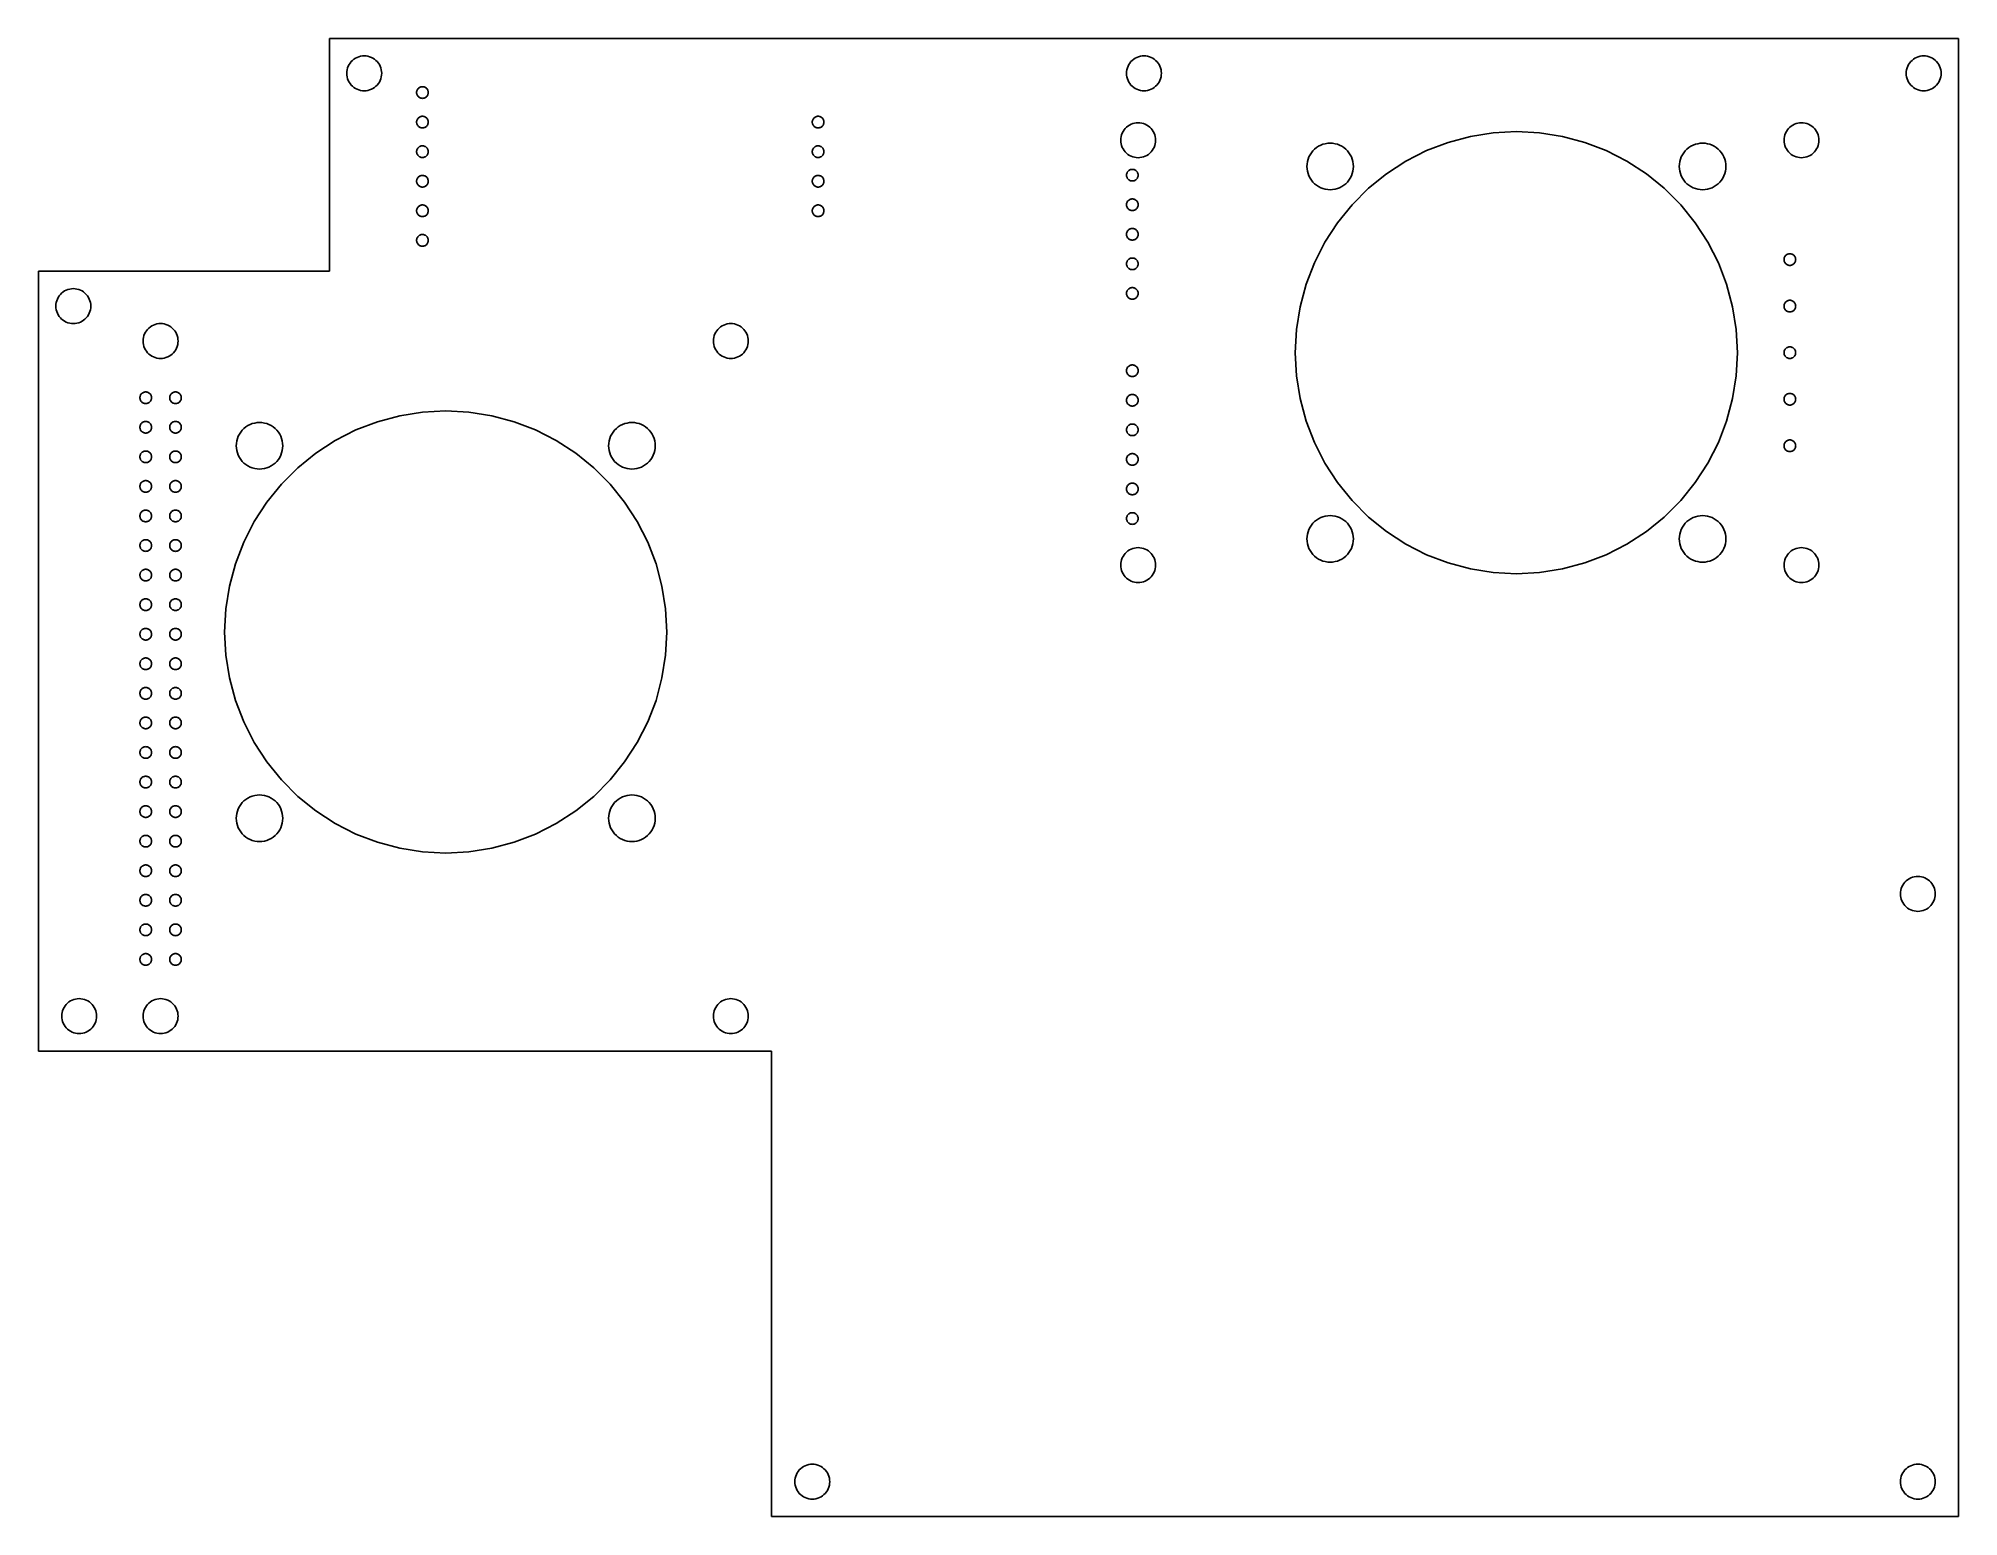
# Model space of a CAD drawing. Header units: metres. Extents: x -95 to 70, y -82 to 45.
import ezdxf

# ---------------------------------------------------------------- set-up
doc = ezdxf.new("R2010")
doc.units = ezdxf.units.M

msp = doc.modelspace()

# ---------------------------------------------------------------- linework, layer by layer
for p, q in [((70, 45), (-70, 45)), ((-70, 45), (-70, 25)), ((70, -82), (70, 45)), ((-68.2135, 42.8817), (-68.1147, 43.0037)), ((-68.1147, 43.0037), (-68.0037, 43.1147)), ((-68.0037, 43.1147), (-67.8817, 43.2135)), ((-67.8817, 43.2135), (-67.75, 43.299)), ((-67.75, 43.299), (-67.6101, 43.3703)), ((-67.6101, 43.3703), (-67.4635, 43.4266)), ((-67.4635, 43.4266), (-67.3119, 43.4672)), ((-67.3119, 43.4672), (-67.1568, 43.4918)), ((-67.1568, 43.4918), (-67, 43.5)), ((-67, 43.5), (-66.8432, 43.4918)), ((-66.8432, 43.4918), (-66.6881, 43.4672)), ((-66.6881, 43.4672), (-66.5365, 43.4266)), ((-66.5365, 43.4266), (-66.3899, 43.3703)), ((-66.3899, 43.3703), (-66.25, 43.299)), ((-66.25, 43.299), (-66.1183, 43.2135)), ((-66.1183, 43.2135), (-65.9963, 43.1147)), ((-65.9963, 43.1147), (-65.8853, 43.0037)), ((-65.8853, 43.0037), (-65.7865, 42.8817)), ((-1.21352, 42.8817), (-1.11472, 43.0037)), ((-1.11472, 43.0037), (-1.00369, 43.1147)), ((-1.00369, 43.1147), (-0.881668, 43.2135)), ((-0.881668, 43.2135), (-0.75, 43.299)), ((-0.75, 43.299), (-0.610092, 43.3703)), ((-0.610092, 43.3703), (-0.463516, 43.4266)), ((-0.463516, 43.4266), (-0.311859, 43.4672)), ((-0.311859, 43.4672), (-0.156784, 43.4918)), ((-0.156784, 43.4918), (0, 43.5)), ((0, 43.5), (0.156784, 43.4918)), ((0.156784, 43.4918), (0.311859, 43.4672)), ((0.311859, 43.4672), (0.463516, 43.4266)), ((0.463516, 43.4266), (0.610092, 43.3703)), ((0.610092, 43.3703), (0.75, 43.299)), ((0.75, 43.299), (0.881668, 43.2135)), ((0.881668, 43.2135), (1.00369, 43.1147)), ((1.00369, 43.1147), (1.11472, 43.0037)), ((1.11472, 43.0037), (1.21352, 42.8817)), ((65.7865, 42.8817), (65.8853, 43.0037)), ((65.8853, 43.0037), (65.9963, 43.1147)), ((65.9963, 43.1147), (66.1183, 43.2135)), ((66.1183, 43.2135), (66.25, 43.299)), ((66.25, 43.299), (66.3899, 43.3703)), ((66.3899, 43.3703), (66.5365, 43.4266)), ((66.5365, 43.4266), (66.6881, 43.4672)), ((66.6881, 43.4672), (66.8432, 43.4918)), ((66.8432, 43.4918), (67, 43.5)), ((67, 43.5), (67.1568, 43.4918)), ((67.1568, 43.4918), (67.3119, 43.4672)), ((67.3119, 43.4672), (67.4635, 43.4266)), ((67.4635, 43.4266), (67.6101, 43.3703)), ((67.6101, 43.3703), (67.75, 43.299)), ((67.75, 43.299), (67.8817, 43.2135)), ((67.8817, 43.2135), (68.0037, 43.1147)), ((68.0037, 43.1147), (68.1147, 43.0037)), ((68.1147, 43.0037), (68.2135, 42.8817)), ((-68.5, 42), (-68.4918, 42.1568)), ((-68.4918, 41.8432), (-68.5, 42)), ((-68.4918, 42.1568), (-68.4672, 42.3119)), ((-68.4672, 41.6881), (-68.4918, 41.8432)), ((-68.4672, 42.3119), (-68.4266, 42.4635)), ((-68.4266, 41.5365), (-68.4672, 41.6881)), ((-68.4266, 42.4635), (-68.3703, 42.6101)), ((-68.3703, 41.3899), (-68.4266, 41.5365)), ((-68.3703, 42.6101), (-68.299, 42.75)), ((-68.299, 41.25), (-68.3703, 41.3899)), ((-68.299, 42.75), (-68.2135, 42.8817)), ((-68.2135, 41.1183), (-68.299, 41.25)), ((-65.7865, 42.8817), (-65.701, 42.75)), ((-65.701, 41.25), (-65.7865, 41.1183)), ((-65.701, 42.75), (-65.6297, 42.6101)), ((-65.6297, 41.3899), (-65.701, 41.25)), ((-65.6297, 42.6101), (-65.5734, 42.4635)), ((-65.5734, 41.5365), (-65.6297, 41.3899)), ((-65.5734, 42.4635), (-65.5328, 42.3119)), ((-65.5328, 41.6881), (-65.5734, 41.5365)), ((-65.5328, 42.3119), (-65.5082, 42.1568)), ((-65.5082, 41.8432), (-65.5328, 41.6881)), ((-65.5082, 42.1568), (-65.5, 42)), ((-65.5, 42), (-65.5082, 41.8432)), ((-1.5, 42), (-1.49178, 42.1568)), ((-1.49178, 41.8432), (-1.5, 42)), ((-1.49178, 42.1568), (-1.46721, 42.3119)), ((-1.46721, 41.6881), (-1.49178, 41.8432)), ((-1.46721, 42.3119), (-1.42657, 42.4635)), ((-1.42657, 41.5365), (-1.46721, 41.6881)), ((-1.42657, 42.4635), (-1.37032, 42.6101)), ((-1.37032, 41.3899), (-1.42657, 41.5365)), ((-1.37032, 42.6101), (-1.29903, 42.75)), ((-1.29903, 41.25), (-1.37032, 41.3899)), ((-1.29903, 42.75), (-1.21352, 42.8817)), ((-1.21352, 41.1183), (-1.29903, 41.25)), ((1.21352, 42.8817), (1.29903, 42.75)), ((1.29903, 41.25), (1.21352, 41.1183)), ((1.29903, 42.75), (1.37032, 42.6101)), ((1.37032, 41.3899), (1.29903, 41.25)), ((1.37032, 42.6101), (1.42657, 42.4635)), ((1.42657, 41.5365), (1.37032, 41.3899)), ((1.42657, 42.4635), (1.46721, 42.3119)), ((1.46721, 41.6881), (1.42657, 41.5365)), ((1.46721, 42.3119), (1.49178, 42.1568)), ((1.49178, 41.8432), (1.46721, 41.6881)), ((1.49178, 42.1568), (1.5, 42)), ((1.5, 42), (1.49178, 41.8432)), ((65.5, 42), (65.5082, 42.1568)), ((65.5082, 41.8432), (65.5, 42)), ((65.5082, 42.1568), (65.5328, 42.3119)), ((65.5328, 41.6881), (65.5082, 41.8432)), ((65.5328, 42.3119), (65.5734, 42.4635)), ((65.5734, 41.5365), (65.5328, 41.6881)), ((65.5734, 42.4635), (65.6297, 42.6101)), ((65.6297, 41.3899), (65.5734, 41.5365)), ((65.6297, 42.6101), (65.701, 42.75)), ((65.701, 41.25), (65.6297, 41.3899)), ((65.701, 42.75), (65.7865, 42.8817)), ((65.7865, 41.1183), (65.701, 41.25)), ((68.2135, 42.8817), (68.299, 42.75)), ((68.299, 41.25), (68.2135, 41.1183)), ((68.299, 42.75), (68.3703, 42.6101)), ((68.3703, 41.3899), (68.299, 41.25)), ((68.3703, 42.6101), (68.4266, 42.4635)), ((68.4266, 41.5365), (68.3703, 41.3899)), ((68.4266, 42.4635), (68.4672, 42.3119)), ((68.4672, 41.6881), (68.4266, 41.5365)), ((68.4672, 42.3119), (68.4918, 42.1568)), ((68.4918, 41.8432), (68.4672, 41.6881)), ((68.4918, 42.1568), (68.5, 42)), ((68.5, 42), (68.4918, 41.8432)), ((-68.1147, 40.9963), (-68.2135, 41.1183)), ((-68.0037, 40.8853), (-68.1147, 40.9963)), ((-67.8817, 40.7865), (-68.0037, 40.8853)), ((-67.75, 40.701), (-67.8817, 40.7865)), ((-67.6101, 40.6297), (-67.75, 40.701)), ((-67.4635, 40.5734), (-67.6101, 40.6297)), ((-67.3119, 40.5328), (-67.4635, 40.5734)), ((-67.1568, 40.5082), (-67.3119, 40.5328)), ((-67, 40.5), (-67.1568, 40.5082)), ((-66.8432, 40.5082), (-67, 40.5)), ((-66.6881, 40.5328), (-66.8432, 40.5082)), ((-66.5365, 40.5734), (-66.6881, 40.5328)), ((-66.3899, 40.6297), (-66.5365, 40.5734)), ((-66.25, 40.701), (-66.3899, 40.6297)), ((-66.1183, 40.7865), (-66.25, 40.701)), ((-65.9963, 40.8853), (-66.1183, 40.7865)), ((-65.8853, 40.9963), (-65.9963, 40.8853)), ((-65.7865, 41.1183), (-65.8853, 40.9963)), ((-62.5, 40.35), (-62.4973, 40.4023)), ((-62.4973, 40.2977), (-62.5, 40.35)), ((-62.4973, 40.4023), (-62.4891, 40.4539)), ((-62.4891, 40.246), (-62.4973, 40.2977)), ((-62.4891, 40.4539), (-62.4755, 40.5045)), ((-62.4755, 40.1955), (-62.4891, 40.246)), ((-62.4755, 40.5045), (-62.4568, 40.5534)), ((-62.4568, 40.1466), (-62.4755, 40.1955)), ((-62.4568, 40.5534), (-62.433, 40.6)), ((-62.433, 40.1), (-62.4568, 40.1466)), ((-62.433, 40.6), (-62.4045, 40.6439)), ((-62.4045, 40.0561), (-62.433, 40.1)), ((-62.4045, 40.6439), (-62.3716, 40.6846)), ((-62.3716, 40.0154), (-62.4045, 40.0561)), ((-62.3716, 40.6846), (-62.3346, 40.7216)), ((-62.3346, 39.9784), (-62.3716, 40.0154)), ((-62.3346, 40.7216), (-62.2939, 40.7545)), ((-62.2939, 39.9455), (-62.3346, 39.9784)), ((-62.2939, 40.7545), (-62.25, 40.783)), ((-62.25, 39.917), (-62.2939, 39.9455)), ((-62.25, 40.783), (-62.2034, 40.8068)), ((-62.2034, 39.8932), (-62.25, 39.917)), ((-62.2034, 40.8068), (-62.1545, 40.8255)), ((-62.1545, 39.8745), (-62.2034, 39.8932)), ((-62.1545, 40.8255), (-62.1039, 40.8391)), ((-62.1039, 39.8609), (-62.1545, 39.8745)), ((-62.1039, 40.8391), (-62.0523, 40.8472)), ((-62.0523, 39.8527), (-62.1039, 39.8609)), ((-62.0523, 40.8472), (-62, 40.85)), ((-62, 39.85), (-62.0523, 39.8527)), ((-62, 40.85), (-61.9477, 40.8472)), ((-61.9477, 39.8527), (-62, 39.85)), ((-61.9477, 40.8472), (-61.8961, 40.8391)), ((-61.8961, 39.8609), (-61.9477, 39.8527)), ((-61.8961, 40.8391), (-61.8455, 40.8255)), ((-61.8455, 39.8745), (-61.8961, 39.8609)), ((-61.8455, 40.8255), (-61.7966, 40.8068)), ((-61.7966, 39.8932), (-61.8455, 39.8745)), ((-61.7966, 40.8068), (-61.75, 40.783)), ((-61.75, 39.917), (-61.7966, 39.8932)), ((-61.75, 40.783), (-61.7061, 40.7545)), ((-61.7061, 39.9455), (-61.75, 39.917)), ((-61.7061, 40.7545), (-61.6654, 40.7216)), ((-61.6654, 39.9784), (-61.7061, 39.9455)), ((-61.6654, 40.7216), (-61.6284, 40.6846)), ((-61.6284, 40.0154), (-61.6654, 39.9784)), ((-61.6284, 40.6846), (-61.5955, 40.6439)), ((-61.5955, 40.0561), (-61.6284, 40.0154)), ((-61.5955, 40.6439), (-61.567, 40.6)), ((-61.567, 40.1), (-61.5955, 40.0561)), ((-61.567, 40.6), (-61.5432, 40.5534)), ((-61.5432, 40.1466), (-61.567, 40.1)), ((-61.5432, 40.5534), (-61.5245, 40.5045)), ((-61.5245, 40.1955), (-61.5432, 40.1466)), ((-61.5245, 40.5045), (-61.5109, 40.4539)), ((-61.5109, 40.246), (-61.5245, 40.1955)), ((-61.5109, 40.4539), (-61.5027, 40.4023)), ((-61.5027, 40.2977), (-61.5109, 40.246)), ((-61.5027, 40.4023), (-61.5, 40.35)), ((-61.5, 40.35), (-61.5027, 40.2977)), ((-1.11472, 40.9963), (-1.21352, 41.1183)), ((-1.00369, 40.8853), (-1.11472, 40.9963)), ((-0.881668, 40.7865), (-1.00369, 40.8853)), ((-0.75, 40.701), (-0.881668, 40.7865)), ((-0.610092, 40.6297), (-0.75, 40.701)), ((-0.463516, 40.5734), (-0.610092, 40.6297)), ((-0.311859, 40.5328), (-0.463516, 40.5734)), ((-0.156784, 40.5082), (-0.311859, 40.5328)), ((0, 40.5), (-0.156784, 40.5082)), ((0.156784, 40.5082), (0, 40.5)), ((0.311859, 40.5328), (0.156784, 40.5082)), ((0.463516, 40.5734), (0.311859, 40.5328)), ((0.610092, 40.6297), (0.463516, 40.5734)), ((0.75, 40.701), (0.610092, 40.6297)), ((0.881668, 40.7865), (0.75, 40.701)), ((1.00369, 40.8853), (0.881668, 40.7865)), ((1.11472, 40.9963), (1.00369, 40.8853)), ((1.21352, 41.1183), (1.11472, 40.9963)), ((65.8853, 40.9963), (65.7865, 41.1183)), ((65.9963, 40.8853), (65.8853, 40.9963)), ((66.1183, 40.7865), (65.9963, 40.8853)), ((66.25, 40.701), (66.1183, 40.7865)), ((66.3899, 40.6297), (66.25, 40.701)), ((66.5365, 40.5734), (66.3899, 40.6297)), ((66.6881, 40.5328), (66.5365, 40.5734)), ((66.8432, 40.5082), (66.6881, 40.5328)), ((67, 40.5), (66.8432, 40.5082)), ((67.1568, 40.5082), (67, 40.5)), ((67.3119, 40.5328), (67.1568, 40.5082)), ((67.4635, 40.5734), (67.3119, 40.5328)), ((67.6101, 40.6297), (67.4635, 40.5734)), ((67.75, 40.701), (67.6101, 40.6297)), ((67.8817, 40.7865), (67.75, 40.701)), ((68.0037, 40.8853), (67.8817, 40.7865)), ((68.1147, 40.9963), (68.0037, 40.8853)), ((68.2135, 41.1183), (68.1147, 40.9963)), ((-62.4891, 37.9139), (-62.4755, 37.9645)), ((-62.4755, 37.9645), (-62.4568, 38.0134)), ((-62.4568, 38.0134), (-62.433, 38.06)), ((-62.433, 38.06), (-62.4045, 38.1039)), ((-62.4045, 38.1039), (-62.3716, 38.1445)), ((-62.3716, 38.1445), (-62.3346, 38.1816)), ((-62.3346, 38.1816), (-62.2939, 38.2145)), ((-62.2939, 38.2145), (-62.25, 38.243)), ((-62.25, 38.243), (-62.2034, 38.2668)), ((-62.2034, 38.2668), (-62.1545, 38.2855)), ((-62.1545, 38.2855), (-62.1039, 38.2991)), ((-62.1039, 38.2991), (-62.0523, 38.3073)), ((-62.0523, 38.3073), (-62, 38.31)), ((-62, 38.31), (-61.9477, 38.3073)), ((-61.9477, 38.3073), (-61.8961, 38.2991)), ((-61.8961, 38.2991), (-61.8455, 38.2855)), ((-61.8455, 38.2855), (-61.7966, 38.2668)), ((-61.7966, 38.2668), (-61.75, 38.243)), ((-61.75, 38.243), (-61.7061, 38.2145)), ((-61.7061, 38.2145), (-61.6654, 38.1816)), ((-61.6654, 38.1816), (-61.6284, 38.1445)), ((-61.6284, 38.1445), (-61.5955, 38.1039)), ((-61.5955, 38.1039), (-61.567, 38.06)), ((-61.567, 38.06), (-61.5432, 38.0134)), ((-61.5432, 38.0134), (-61.5245, 37.9645)), ((-61.5245, 37.9645), (-61.5109, 37.9139)), ((-28.4891, 37.9139), (-28.4755, 37.9645)), ((-28.4755, 37.9645), (-28.4568, 38.0134)), ((-28.4568, 38.0134), (-28.433, 38.06)), ((-28.433, 38.06), (-28.4045, 38.1039)), ((-28.4045, 38.1039), (-28.3716, 38.1445)), ((-28.3716, 38.1445), (-28.3346, 38.1815)), ((-28.3346, 38.1815), (-28.2939, 38.2145)), ((-28.2939, 38.2145), (-28.25, 38.243)), ((-28.25, 38.243), (-28.2034, 38.2668)), ((-28.2034, 38.2668), (-28.1545, 38.2855)), ((-28.1545, 38.2855), (-28.1039, 38.2991)), ((-28.1039, 38.2991), (-28.0523, 38.3072)), ((-28.0523, 38.3072), (-28, 38.31)), ((-28, 38.31), (-27.9477, 38.3072)), ((-27.9477, 38.3072), (-27.8961, 38.2991)), ((-27.8961, 38.2991), (-27.8455, 38.2855)), ((-27.8455, 38.2855), (-27.7966, 38.2668)), ((-27.7966, 38.2668), (-27.75, 38.243)), ((-27.75, 38.243), (-27.7061, 38.2145)), ((-27.7061, 38.2145), (-27.6654, 38.1815)), ((-27.6654, 38.1815), (-27.6284, 38.1445)), ((-27.6284, 38.1445), (-27.5955, 38.1039)), ((-27.5955, 38.1039), (-27.567, 38.06)), ((-27.567, 38.06), (-27.5432, 38.0134)), ((-27.5432, 38.0134), (-27.5245, 37.9645)), ((-27.5245, 37.9645), (-27.5109, 37.9139)), ((-62.5, 37.81), (-62.4973, 37.8622)), ((-62.4973, 37.7577), (-62.5, 37.81)), ((-62.4973, 37.8622), (-62.4891, 37.9139)), ((-62.4891, 37.706), (-62.4973, 37.7577)), ((-62.4755, 37.6555), (-62.4891, 37.706)), ((-62.4568, 37.6066), (-62.4755, 37.6555)), ((-62.433, 37.56), (-62.4568, 37.6066)), ((-62.4045, 37.5161), (-62.433, 37.56)), ((-62.3716, 37.4754), (-62.4045, 37.5161)), ((-62.3346, 37.4384), (-62.3716, 37.4754)), ((-62.2939, 37.4055), (-62.3346, 37.4384)), ((-62.25, 37.377), (-62.2939, 37.4055)), ((-62.2034, 37.3532), (-62.25, 37.377)), ((-62.1545, 37.3345), (-62.2034, 37.3532)), ((-62.1039, 37.3209), (-62.1545, 37.3345)), ((-62.0523, 37.3127), (-62.1039, 37.3209)), ((-62, 37.31), (-62.0523, 37.3127)), ((-61.9477, 37.3127), (-62, 37.31)), ((-61.8961, 37.3209), (-61.9477, 37.3127)), ((-61.8455, 37.3345), (-61.8961, 37.3209)), ((-61.7966, 37.3532), (-61.8455, 37.3345)), ((-61.75, 37.377), (-61.7966, 37.3532)), ((-61.7061, 37.4055), (-61.75, 37.377)), ((-61.6654, 37.4384), (-61.7061, 37.4055)), ((-61.6284, 37.4754), (-61.6654, 37.4384)), ((-61.5955, 37.5161), (-61.6284, 37.4754)), ((-61.567, 37.56), (-61.5955, 37.5161)), ((-61.5432, 37.6066), (-61.567, 37.56)), ((-61.5245, 37.6555), (-61.5432, 37.6066)), ((-61.5109, 37.706), (-61.5245, 37.6555)), ((-61.5109, 37.9139), (-61.5027, 37.8622)), ((-61.5027, 37.7577), (-61.5109, 37.706)), ((-61.5027, 37.8622), (-61.5, 37.81)), ((-61.5, 37.81), (-61.5027, 37.7577)), ((-28.5, 37.81), (-28.4973, 37.8622)), ((-28.4973, 37.7577), (-28.5, 37.81)), ((-28.4973, 37.8622), (-28.4891, 37.9139)), ((-28.4891, 37.706), (-28.4973, 37.7577)), ((-28.4755, 37.6555), (-28.4891, 37.706)), ((-28.4568, 37.6066), (-28.4755, 37.6555)), ((-28.433, 37.56), (-28.4568, 37.6066)), ((-28.4045, 37.5161), (-28.433, 37.56)), ((-28.3716, 37.4754), (-28.4045, 37.5161)), ((-28.3346, 37.4384), (-28.3716, 37.4754)), ((-28.2939, 37.4055), (-28.3346, 37.4384)), ((-28.25, 37.377), (-28.2939, 37.4055)), ((-28.2034, 37.3532), (-28.25, 37.377)), ((-28.1545, 37.3345), (-28.2034, 37.3532)), ((-28.1039, 37.3209), (-28.1545, 37.3345)), ((-28.0523, 37.3127), (-28.1039, 37.3209)), ((-28, 37.31), (-28.0523, 37.3127)), ((-27.9477, 37.3127), (-28, 37.31)), ((-27.8961, 37.3209), (-27.9477, 37.3127)), ((-27.8455, 37.3345), (-27.8961, 37.3209)), ((-27.7966, 37.3532), (-27.8455, 37.3345)), ((-27.75, 37.377), (-27.7966, 37.3532)), ((-27.7061, 37.4055), (-27.75, 37.377)), ((-27.6654, 37.4384), (-27.7061, 37.4055)), ((-27.6284, 37.4754), (-27.6654, 37.4384)), ((-27.5955, 37.5161), (-27.6284, 37.4754)), ((-27.567, 37.56), (-27.5955, 37.5161)), ((-27.5432, 37.6066), (-27.567, 37.56)), ((-27.5245, 37.6555), (-27.5432, 37.6066)), ((-27.5109, 37.706), (-27.5245, 37.6555)), ((-27.5109, 37.9139), (-27.5027, 37.8622)), ((-27.5027, 37.7577), (-27.5109, 37.706)), ((-27.5027, 37.8622), (-27.5, 37.81)), ((-27.5, 37.81), (-27.5027, 37.7577)), ((-2, 36.25), (-1.99178, 36.4068)), ((-1.99178, 36.4068), (-1.96721, 36.5619)), ((-1.96721, 36.5619), (-1.92657, 36.7135)), ((-1.92657, 36.7135), (-1.87032, 36.8601)), ((-1.87032, 36.8601), (-1.79903, 37)), ((-1.79903, 37), (-1.71352, 37.1317)), ((-1.71352, 37.1317), (-1.61472, 37.2537)), ((-1.61472, 37.2537), (-1.50369, 37.3647)), ((-1.50369, 37.3647), (-1.38167, 37.4635)), ((-1.38167, 37.4635), (-1.25, 37.549)), ((-1.25, 37.549), (-1.11009, 37.6203)), ((-1.11009, 37.6203), (-0.963516, 37.6766)), ((-0.963516, 37.6766), (-0.811859, 37.7172)), ((-0.811859, 37.7172), (-0.656784, 37.7418)), ((-0.656784, 37.7418), (-0.5, 37.75)), ((-0.5, 37.75), (-0.343201, 37.7418)), ((-0.343201, 37.7418), (-0.188126, 37.7172)), ((-0.188126, 37.7172), (-0.036469, 37.6766)), ((-0.036469, 37.6766), (0.110107, 37.6203)), ((0.110107, 37.6203), (0.25, 37.549)), ((0.25, 37.549), (0.381683, 37.4635)), ((0.381683, 37.4635), (0.503708, 37.3647)), ((0.503708, 37.3647), (0.614731, 37.2537)), ((0.614731, 37.2537), (0.713531, 37.1317)), ((0.713531, 37.1317), (0.799042, 37)), ((0.799042, 37), (0.870331, 36.8601)), ((0.870331, 36.8601), (0.92659, 36.7135)), ((0.92659, 36.7135), (0.967224, 36.5619)), ((0.967224, 36.5619), (0.991791, 36.4068)), ((0.991791, 36.4068), (1, 36.25)), ((26.1287, 36.0701), (28.0497, 36.5848)), ((28.0497, 36.5848), (30.0139, 36.8959)), ((30.0139, 36.8959), (32, 37)), ((32, 37), (33.986, 36.8959)), ((33.986, 36.8959), (35.9503, 36.5848)), ((35.9503, 36.5848), (37.8713, 36.0701)), ((55, 36.25), (55.0082, 36.4068)), ((55.0082, 36.4068), (55.0328, 36.5619)), ((55.0328, 36.5619), (55.0734, 36.7135)), ((55.0734, 36.7135), (55.1297, 36.8601)), ((55.1297, 36.8601), (55.201, 37)), ((55.201, 37), (55.2865, 37.1317)), ((55.2865, 37.1317), (55.3853, 37.2537)), ((55.3853, 37.2537), (55.4963, 37.3647)), ((55.4963, 37.3647), (55.6183, 37.4635)), ((55.6183, 37.4635), (55.75, 37.549)), ((55.75, 37.549), (55.8899, 37.6203)), ((55.8899, 37.6203), (56.0365, 37.6766)), ((56.0365, 37.6766), (56.1881, 37.7172)), ((56.1881, 37.7172), (56.3432, 37.7418)), ((56.3432, 37.7418), (56.5, 37.75)), ((56.5, 37.75), (56.6568, 37.7418)), ((56.6568, 37.7418), (56.8119, 37.7172)), ((56.8119, 37.7172), (56.9635, 37.6766)), ((56.9635, 37.6766), (57.1101, 37.6203)), ((57.1101, 37.6203), (57.25, 37.549)), ((57.25, 37.549), (57.3817, 37.4635)), ((57.3817, 37.4635), (57.5037, 37.3647)), ((57.5037, 37.3647), (57.6147, 37.2537)), ((57.6147, 37.2537), (57.7135, 37.1317)), ((57.7135, 37.1317), (57.799, 37)), ((57.799, 37), (57.8703, 36.8601)), ((57.8703, 36.8601), (57.9266, 36.7135)), ((57.9266, 36.7135), (57.9672, 36.5619)), ((57.9672, 36.5619), (57.9918, 36.4068)), ((57.9918, 36.4068), (58, 36.25)), ((-62.5, 35.27), (-62.4973, 35.3223)), ((-62.4973, 35.2177), (-62.5, 35.27)), ((-62.4973, 35.3223), (-62.4891, 35.3739)), ((-62.4891, 35.166), (-62.4973, 35.2177)), ((-62.4891, 35.3739), (-62.4755, 35.4245)), ((-62.4755, 35.1155), (-62.4891, 35.166)), ((-62.4755, 35.4245), (-62.4568, 35.4734)), ((-62.4568, 35.0666), (-62.4755, 35.1155)), ((-62.4568, 35.4734), (-62.433, 35.52)), ((-62.433, 35.02), (-62.4568, 35.0666)), ((-62.433, 35.52), (-62.4045, 35.5639)), ((-62.4045, 34.9761), (-62.433, 35.02)), ((-62.4045, 35.5639), (-62.3716, 35.6046)), ((-62.3716, 34.9354), (-62.4045, 34.9761)), ((-62.3716, 35.6046), (-62.3346, 35.6416)), ((-62.3346, 34.8984), (-62.3716, 34.9354)), ((-62.3346, 35.6416), (-62.2939, 35.6745)), ((-62.2939, 34.8655), (-62.3346, 34.8984)), ((-62.2939, 35.6745), (-62.25, 35.703)), ((-62.25, 34.837), (-62.2939, 34.8655)), ((-62.25, 35.703), (-62.2034, 35.7268)), ((-62.2034, 34.8132), (-62.25, 34.837)), ((-62.2034, 35.7268), (-62.1545, 35.7455)), ((-62.1545, 34.7945), (-62.2034, 34.8132)), ((-62.1545, 35.7455), (-62.1039, 35.7591)), ((-62.1039, 34.7809), (-62.1545, 34.7945)), ((-62.1039, 35.7591), (-62.0523, 35.7672)), ((-62.0523, 34.7727), (-62.1039, 34.7809)), ((-62.0523, 35.7672), (-62, 35.77)), ((-62, 34.77), (-62.0523, 34.7727)), ((-62, 35.77), (-61.9477, 35.7672)), ((-61.9477, 34.7727), (-62, 34.77)), ((-61.9477, 35.7672), (-61.8961, 35.7591)), ((-61.8961, 34.7809), (-61.9477, 34.7727)), ((-61.8961, 35.7591), (-61.8455, 35.7455)), ((-61.8455, 34.7945), (-61.8961, 34.7809)), ((-61.8455, 35.7455), (-61.7966, 35.7268)), ((-61.7966, 34.8132), (-61.8455, 34.7945)), ((-61.7966, 35.7268), (-61.75, 35.703)), ((-61.75, 34.837), (-61.7966, 34.8132)), ((-61.75, 35.703), (-61.7061, 35.6745)), ((-61.7061, 34.8655), (-61.75, 34.837)), ((-61.7061, 35.6745), (-61.6654, 35.6416)), ((-61.6654, 34.8984), (-61.7061, 34.8655)), ((-61.6654, 35.6416), (-61.6284, 35.6046)), ((-61.6284, 34.9354), (-61.6654, 34.8984)), ((-61.6284, 35.6046), (-61.5955, 35.5639)), ((-61.5955, 34.9761), (-61.6284, 34.9354)), ((-61.5955, 35.5639), (-61.567, 35.52)), ((-61.567, 35.02), (-61.5955, 34.9761)), ((-61.567, 35.52), (-61.5432, 35.4734)), ((-61.5432, 35.0666), (-61.567, 35.02)), ((-61.5432, 35.4734), (-61.5245, 35.4245)), ((-61.5245, 35.1155), (-61.5432, 35.0666)), ((-61.5245, 35.4245), (-61.5109, 35.3739)), ((-61.5109, 35.166), (-61.5245, 35.1155)), ((-61.5109, 35.3739), (-61.5027, 35.3223)), ((-61.5027, 35.2177), (-61.5109, 35.166)), ((-61.5027, 35.3223), (-61.5, 35.27)), ((-61.5, 35.27), (-61.5027, 35.2177)), ((-28.5, 35.27), (-28.4973, 35.3223)), ((-28.4973, 35.2177), (-28.5, 35.27)), ((-28.4973, 35.3223), (-28.4891, 35.3739)), ((-28.4891, 35.166), (-28.4973, 35.2177)), ((-28.4891, 35.3739), (-28.4755, 35.4245)), ((-28.4755, 35.1155), (-28.4891, 35.166)), ((-28.4755, 35.4245), (-28.4568, 35.4733)), ((-28.4568, 35.0666), (-28.4755, 35.1155)), ((-28.4568, 35.4733), (-28.433, 35.52)), ((-28.433, 35.02), (-28.4568, 35.0666)), ((-28.433, 35.52), (-28.4045, 35.5639)), ((-28.4045, 34.9761), (-28.433, 35.02)), ((-28.4045, 35.5639), (-28.3716, 35.6045)), ((-28.3716, 34.9354), (-28.4045, 34.9761)), ((-28.3716, 35.6045), (-28.3346, 35.6416)), ((-28.3346, 34.8984), (-28.3716, 34.9354)), ((-28.3346, 35.6416), (-28.2939, 35.6745)), ((-28.2939, 34.8655), (-28.3346, 34.8984)), ((-28.2939, 35.6745), (-28.25, 35.703)), ((-28.25, 34.837), (-28.2939, 34.8655)), ((-28.25, 35.703), (-28.2034, 35.7267)), ((-28.2034, 34.8132), (-28.25, 34.837)), ((-28.2034, 35.7267), (-28.1545, 35.7455)), ((-28.1545, 34.7944), (-28.2034, 34.8132)), ((-28.1545, 35.7455), (-28.1039, 35.759)), ((-28.1039, 34.7809), (-28.1545, 34.7944)), ((-28.1039, 35.759), (-28.0523, 35.7672)), ((-28.0523, 34.7727), (-28.1039, 34.7809)), ((-28.0523, 35.7672), (-28, 35.77)), ((-28, 34.77), (-28.0523, 34.7727)), ((-28, 35.77), (-27.9477, 35.7672)), ((-27.9477, 34.7727), (-28, 34.77)), ((-27.9477, 35.7672), (-27.8961, 35.759)), ((-27.8961, 34.7809), (-27.9477, 34.7727)), ((-27.8961, 35.759), (-27.8455, 35.7455)), ((-27.8455, 34.7944), (-27.8961, 34.7809)), ((-27.8455, 35.7455), (-27.7966, 35.7267)), ((-27.7966, 34.8132), (-27.8455, 34.7944)), ((-27.7966, 35.7267), (-27.75, 35.703)), ((-27.75, 34.837), (-27.7966, 34.8132)), ((-27.75, 35.703), (-27.7061, 35.6745)), ((-27.7061, 34.8655), (-27.75, 34.837)), ((-27.7061, 35.6745), (-27.6654, 35.6416)), ((-27.6654, 34.8984), (-27.7061, 34.8655)), ((-27.6654, 35.6416), (-27.6284, 35.6045)), ((-27.6284, 34.9354), (-27.6654, 34.8984)), ((-27.6284, 35.6045), (-27.5955, 35.5639)), ((-27.5955, 34.9761), (-27.6284, 34.9354)), ((-27.5955, 35.5639), (-27.567, 35.52)), ((-27.567, 35.02), (-27.5955, 34.9761)), ((-27.567, 35.52), (-27.5432, 35.4733)), ((-27.5432, 35.0666), (-27.567, 35.02)), ((-27.5432, 35.4733), (-27.5245, 35.4245)), ((-27.5245, 35.1155), (-27.5432, 35.0666)), ((-27.5245, 35.4245), (-27.5109, 35.3739)), ((-27.5109, 35.166), (-27.5245, 35.1155)), ((-27.5109, 35.3739), (-27.5027, 35.3223)), ((-27.5027, 35.2177), (-27.5109, 35.166)), ((-27.5027, 35.3223), (-27.5, 35.27)), ((-27.5, 35.27), (-27.5027, 35.2177)), ((-1.99178, 36.0932), (-2, 36.25)), ((-1.96721, 35.9381), (-1.99178, 36.0932)), ((-1.92657, 35.7865), (-1.96721, 35.9381)), ((-1.87032, 35.6399), (-1.92657, 35.7865)), ((-1.79903, 35.5), (-1.87032, 35.6399)), ((-1.71352, 35.3683), (-1.79903, 35.5)), ((-1.61472, 35.2463), (-1.71352, 35.3683)), ((-1.50369, 35.1353), (-1.61472, 35.2463)), ((-1.38167, 35.0365), (-1.50369, 35.1353)), ((-1.25, 34.951), (-1.38167, 35.0365)), ((-1.11009, 34.8797), (-1.25, 34.951)), ((-0.963516, 34.8234), (-1.11009, 34.8797)), ((-0.811859, 34.7828), (-0.963516, 34.8234)), ((-0.656784, 34.7582), (-0.811859, 34.7828)), ((-0.5, 34.75), (-0.656784, 34.7582)), ((-0.343201, 34.7582), (-0.5, 34.75)), ((-0.188126, 34.7828), (-0.343201, 34.7582)), ((-0.036469, 34.8234), (-0.188126, 34.7828)), ((0.110107, 34.8797), (-0.036469, 34.8234)), ((0.25, 34.951), (0.110107, 34.8797)), ((0.381683, 35.0365), (0.25, 34.951)), ((0.503708, 35.1353), (0.381683, 35.0365)), ((0.614731, 35.2463), (0.503708, 35.1353)), ((0.713531, 35.3683), (0.614731, 35.2463)), ((0.799042, 35.5), (0.713531, 35.3683)), ((0.870331, 35.6399), (0.799042, 35.5)), ((0.92659, 35.7865), (0.870331, 35.6399)), ((0.967224, 35.9381), (0.92659, 35.7865)), ((0.991791, 36.0932), (0.967224, 35.9381)), ((1, 36.25), (0.991791, 36.0932)), ((14.0979, 34.618), (14.1729, 34.8135)), ((14.1729, 34.8135), (14.2679, 35)), ((14.2679, 35), (14.382, 35.1756)), ((14.382, 35.1756), (14.5137, 35.3383)), ((14.5137, 35.3383), (14.6617, 35.4863)), ((14.6617, 35.4863), (14.8244, 35.618)), ((14.8244, 35.618), (15, 35.732)), ((15, 35.732), (15.1865, 35.8271)), ((15.1865, 35.8271), (15.382, 35.9021)), ((15.382, 35.9021), (15.5842, 35.9563)), ((15.5842, 35.9563), (15.7909, 35.989)), ((15.7909, 35.989), (16, 36)), ((16, 36), (16.209, 35.989)), ((16.209, 35.989), (16.4158, 35.9563)), ((16.4158, 35.9563), (16.618, 35.9021)), ((16.618, 35.9021), (16.8135, 35.8271)), ((16.8135, 35.8271), (17, 35.732)), ((17, 35.732), (17.1756, 35.618)), ((17.1756, 35.618), (17.3383, 35.4863)), ((17.3383, 35.4863), (17.4863, 35.3383)), ((17.4863, 35.3383), (17.618, 35.1756)), ((17.618, 35.1756), (17.732, 35)), ((17.732, 35), (17.8271, 34.8135)), ((17.8271, 34.8135), (17.9021, 34.618)), ((22.5, 34.4545), (24.272, 35.3574)), ((24.272, 35.3574), (26.1287, 36.0701)), ((37.8713, 36.0701), (39.728, 35.3574)), ((39.728, 35.3574), (41.5, 34.4545)), ((46.0979, 34.618), (46.1729, 34.8135)), ((46.1729, 34.8135), (46.2679, 35)), ((46.2679, 35), (46.382, 35.1756)), ((46.382, 35.1756), (46.5137, 35.3383)), ((46.5137, 35.3383), (46.6617, 35.4863)), ((46.6617, 35.4863), (46.8244, 35.618)), ((46.8244, 35.618), (47, 35.732)), ((47, 35.732), (47.1865, 35.8271)), ((47.1865, 35.8271), (47.382, 35.9021)), ((47.382, 35.9021), (47.5842, 35.9563)), ((47.5842, 35.9563), (47.7909, 35.989)), ((47.7909, 35.989), (48, 36)), ((48, 36), (48.209, 35.989)), ((48.209, 35.989), (48.4158, 35.9563)), ((48.4158, 35.9563), (48.618, 35.9021)), ((48.618, 35.9021), (48.8135, 35.8271)), ((48.8135, 35.8271), (49, 35.732)), ((49, 35.732), (49.1756, 35.618)), ((49.1756, 35.618), (49.3383, 35.4863)), ((49.3383, 35.4863), (49.4863, 35.3383)), ((49.4863, 35.3383), (49.618, 35.1756)), ((49.618, 35.1756), (49.732, 35)), ((49.732, 35), (49.8271, 34.8135)), ((49.8271, 34.8135), (49.9021, 34.618)), ((55.0082, 36.0932), (55, 36.25)), ((55.0328, 35.9381), (55.0082, 36.0932)), ((55.0734, 35.7865), (55.0328, 35.9381)), ((55.1297, 35.6399), (55.0734, 35.7865)), ((55.201, 35.5), (55.1297, 35.6399)), ((55.2865, 35.3683), (55.201, 35.5)), ((55.3853, 35.2463), (55.2865, 35.3683)), ((55.4963, 35.1353), (55.3853, 35.2463)), ((55.6183, 35.0365), (55.4963, 35.1353)), ((55.75, 34.951), (55.6183, 35.0365)), ((55.8899, 34.8797), (55.75, 34.951)), ((56.0365, 34.8234), (55.8899, 34.8797)), ((56.1881, 34.7828), (56.0365, 34.8234)), ((56.3432, 34.7582), (56.1881, 34.7828)), ((56.5, 34.75), (56.3432, 34.7582)), ((56.6568, 34.7582), (56.5, 34.75)), ((56.8119, 34.7828), (56.6568, 34.7582)), ((56.9635, 34.8234), (56.8119, 34.7828)), ((57.1101, 34.8797), (56.9635, 34.8234)), ((57.25, 34.951), (57.1101, 34.8797)), ((57.3817, 35.0365), (57.25, 34.951)), ((57.5037, 35.1353), (57.3817, 35.0365)), ((57.6147, 35.2463), (57.5037, 35.1353)), ((57.7135, 35.3683), (57.6147, 35.2463)), ((57.799, 35.5), (57.7135, 35.3683)), ((57.8703, 35.6399), (57.799, 35.5)), ((57.9266, 35.7865), (57.8703, 35.6399)), ((57.9672, 35.9381), (57.9266, 35.7865)), ((57.9918, 36.0932), (57.9672, 35.9381)), ((58, 36.25), (57.9918, 36.0932)), ((-62.433, 32.98), (-62.4045, 33.0239)), ((-62.4045, 33.0239), (-62.3716, 33.0646)), ((-62.3716, 33.0646), (-62.3346, 33.1016)), ((-62.3346, 33.1016), (-62.2939, 33.1345)), ((-62.2939, 33.1345), (-62.25, 33.163)), ((-62.25, 33.163), (-62.2034, 33.1868)), ((-62.2034, 33.1868), (-62.1545, 33.2055)), ((-62.1545, 33.2055), (-62.1039, 33.2191)), ((-62.1039, 33.2191), (-62.0523, 33.2273)), ((-62.0523, 33.2273), (-62, 33.23)), ((-62, 33.23), (-61.9477, 33.2273)), ((-61.9477, 33.2273), (-61.8961, 33.2191)), ((-61.8961, 33.2191), (-61.8455, 33.2055)), ((-61.8455, 33.2055), (-61.7966, 33.1868)), ((-61.7966, 33.1868), (-61.75, 33.163)), ((-61.75, 33.163), (-61.7061, 33.1345)), ((-61.7061, 33.1345), (-61.6654, 33.1016)), ((-61.6654, 33.1016), (-61.6284, 33.0646)), ((-61.6284, 33.0646), (-61.5955, 33.0239)), ((-61.5955, 33.0239), (-61.567, 32.98)), ((-28.433, 32.98), (-28.4045, 33.0239)), ((-28.4045, 33.0239), (-28.3716, 33.0646)), ((-28.3716, 33.0646), (-28.3346, 33.1016)), ((-28.3346, 33.1016), (-28.2939, 33.1345)), ((-28.2939, 33.1345), (-28.25, 33.163)), ((-28.25, 33.163), (-28.2034, 33.1868)), ((-28.2034, 33.1868), (-28.1545, 33.2055)), ((-28.1545, 33.2055), (-28.1039, 33.2191)), ((-28.1039, 33.2191), (-28.0523, 33.2272)), ((-28.0523, 33.2272), (-28, 33.23)), ((-28, 33.23), (-27.9477, 33.2272)), ((-27.9477, 33.2272), (-27.8961, 33.2191)), ((-27.8961, 33.2191), (-27.8455, 33.2055)), ((-27.8455, 33.2055), (-27.7966, 33.1868)), ((-27.7966, 33.1868), (-27.75, 33.163)), ((-27.75, 33.163), (-27.7061, 33.1345)), ((-27.7061, 33.1345), (-27.6654, 33.1016)), ((-27.6654, 33.1016), (-27.6284, 33.0646)), ((-27.6284, 33.0646), (-27.5955, 33.0239)), ((-27.5955, 33.0239), (-27.567, 32.98)), ((-1.5, 33.25), (-1.49725, 33.3023)), ((-1.49725, 33.1977), (-1.5, 33.25)), ((-1.49725, 33.3023), (-1.48906, 33.3539)), ((-1.48906, 33.1461), (-1.49725, 33.1977)), ((-1.48906, 33.3539), (-1.47552, 33.4045)), ((-1.47552, 33.0955), (-1.48906, 33.1461)), ((-1.47552, 33.4045), (-1.45677, 33.4534)), ((-1.45677, 33.0466), (-1.47552, 33.0955)), ((-1.45677, 33.4534), (-1.433, 33.5)), ((-1.433, 33), (-1.45677, 33.0466)), ((-1.433, 33.5), (-1.4045, 33.5439)), ((-1.4045, 32.9561), (-1.433, 33)), ((-1.4045, 33.5439), (-1.37157, 33.5846)), ((-1.37157, 33.5846), (-1.33456, 33.6216)), ((-1.33456, 33.6216), (-1.29388, 33.6545)), ((-1.29388, 33.6545), (-1.25, 33.683)), ((-1.25, 33.683), (-1.20335, 33.7068)), ((-1.20335, 33.7068), (-1.1545, 33.7255)), ((-1.1545, 33.7255), (-1.10394, 33.7391)), ((-1.10394, 33.7391), (-1.05226, 33.7473)), ((-1.05226, 33.7473), (-1, 33.75)), ((-1, 33.75), (-0.947739, 33.7473)), ((-0.947739, 33.7473), (-0.896057, 33.7391)), ((-0.896057, 33.7391), (-0.845505, 33.7255)), ((-0.845505, 33.7255), (-0.796646, 33.7068)), ((-0.796646, 33.7068), (-0.75, 33.683)), ((-0.75, 33.683), (-0.706116, 33.6545)), ((-0.706116, 33.6545), (-0.665436, 33.6216)), ((-0.665436, 33.6216), (-0.628433, 33.5846)), ((-0.628433, 33.5846), (-0.595505, 33.5439)), ((-0.595505, 33.5439), (-0.567001, 33.5)), ((-0.567001, 33), (-0.595505, 32.9561)), ((-0.567001, 33.5), (-0.543228, 33.4534)), ((-0.543228, 33.0466), (-0.567001, 33)), ((-0.543228, 33.4534), (-0.524475, 33.4045)), ((-0.524475, 33.0955), (-0.543228, 33.0466)), ((-0.524475, 33.4045), (-0.510941, 33.3539)), ((-0.510941, 33.1461), (-0.524475, 33.0955)), ((-0.510941, 33.3539), (-0.502747, 33.3023)), ((-0.502747, 33.1977), (-0.510941, 33.1461)), ((-0.502747, 33.3023), (-0.5, 33.25)), ((-0.5, 33.25), (-0.502747, 33.1977)), ((14, 34), (14.011, 34.209)), ((14.011, 33.7909), (14, 34)), ((14.011, 34.209), (14.0437, 34.4158)), ((14.0437, 33.5842), (14.011, 33.7909)), ((14.0437, 34.4158), (14.0979, 34.618)), ((14.0979, 33.382), (14.0437, 33.5842)), ((14.1729, 33.1865), (14.0979, 33.382)), ((14.2679, 33), (14.1729, 33.1865)), ((14.382, 32.8244), (14.2679, 33)), ((17.732, 33), (17.618, 32.8244)), ((17.8271, 33.1865), (17.732, 33)), ((17.9021, 33.382), (17.8271, 33.1865)), ((17.9021, 34.618), (17.9563, 34.4158)), ((17.9563, 33.5842), (17.9021, 33.382)), ((17.9563, 34.4158), (17.989, 34.209)), ((17.989, 33.7909), (17.9563, 33.5842)), ((17.989, 34.209), (18, 34)), ((18, 34), (17.989, 33.7909)), ((19.2865, 32.1198), (20.8321, 33.3713)), ((20.8321, 33.3713), (22.5, 34.4545)), ((41.5, 34.4545), (43.1679, 33.3713)), ((43.1679, 33.3713), (44.7135, 32.1198)), ((46, 34), (46.011, 34.209)), ((46.011, 33.7909), (46, 34)), ((46.011, 34.209), (46.0437, 34.4158)), ((46.0437, 33.5842), (46.011, 33.7909)), ((46.0437, 34.4158), (46.0979, 34.618)), ((46.0979, 33.382), (46.0437, 33.5842)), ((46.1729, 33.1865), (46.0979, 33.382)), ((46.2679, 33), (46.1729, 33.1865)), ((46.382, 32.8244), (46.2679, 33)), ((49.732, 33), (49.618, 32.8244)), ((49.8271, 33.1865), (49.732, 33)), ((49.9021, 33.382), (49.8271, 33.1865)), ((49.9021, 34.618), (49.9563, 34.4158)), ((49.9563, 33.5842), (49.9021, 33.382)), ((49.9563, 34.4158), (49.989, 34.209)), ((49.989, 33.7909), (49.9563, 33.5842)), ((49.989, 34.209), (50, 34)), ((50, 34), (49.989, 33.7909)), ((-62.5, 32.73), (-62.4973, 32.7823)), ((-62.4973, 32.6777), (-62.5, 32.73)), ((-62.4973, 32.7823), (-62.4891, 32.834)), ((-62.4891, 32.6261), (-62.4973, 32.6777)), ((-62.4891, 32.834), (-62.4755, 32.8845)), ((-62.4755, 32.5755), (-62.4891, 32.6261)), ((-62.4755, 32.8845), (-62.4568, 32.9334)), ((-62.4568, 32.5266), (-62.4755, 32.5755)), ((-62.4568, 32.9334), (-62.433, 32.98)), ((-62.433, 32.48), (-62.4568, 32.5266)), ((-62.4045, 32.4361), (-62.433, 32.48)), ((-62.3716, 32.3954), (-62.4045, 32.4361)), ((-62.3346, 32.3584), (-62.3716, 32.3954)), ((-62.2939, 32.3255), (-62.3346, 32.3584)), ((-62.25, 32.297), (-62.2939, 32.3255)), ((-62.2034, 32.2732), (-62.25, 32.297)), ((-62.1545, 32.2545), (-62.2034, 32.2732)), ((-62.1039, 32.2409), (-62.1545, 32.2545)), ((-62.0523, 32.2327), (-62.1039, 32.2409)), ((-62, 32.23), (-62.0523, 32.2327)), ((-61.9477, 32.2327), (-62, 32.23)), ((-61.8961, 32.2409), (-61.9477, 32.2327)), ((-61.8455, 32.2545), (-61.8961, 32.2409)), ((-61.7966, 32.2732), (-61.8455, 32.2545)), ((-61.75, 32.297), (-61.7966, 32.2732)), ((-61.7061, 32.3255), (-61.75, 32.297)), ((-61.6654, 32.3584), (-61.7061, 32.3255)), ((-61.6284, 32.3954), (-61.6654, 32.3584)), ((-61.5955, 32.4361), (-61.6284, 32.3954)), ((-61.567, 32.48), (-61.5955, 32.4361)), ((-61.567, 32.98), (-61.5432, 32.9334)), ((-61.5432, 32.5266), (-61.567, 32.48)), ((-61.5432, 32.9334), (-61.5245, 32.8845)), ((-61.5245, 32.5755), (-61.5432, 32.5266)), ((-61.5245, 32.8845), (-61.5109, 32.834)), ((-61.5109, 32.6261), (-61.5245, 32.5755)), ((-61.5109, 32.834), (-61.5027, 32.7823)), ((-61.5027, 32.6777), (-61.5109, 32.6261)), ((-61.5027, 32.7823), (-61.5, 32.73)), ((-61.5, 32.73), (-61.5027, 32.6777)), ((-28.5, 32.73), (-28.4973, 32.7823)), ((-28.4973, 32.6777), (-28.5, 32.73)), ((-28.4973, 32.7823), (-28.4891, 32.834)), ((-28.4891, 32.626), (-28.4973, 32.6777)), ((-28.4891, 32.834), (-28.4755, 32.8845)), ((-28.4755, 32.5755), (-28.4891, 32.626)), ((-28.4755, 32.8845), (-28.4568, 32.9334)), ((-28.4568, 32.5266), (-28.4755, 32.5755)), ((-28.4568, 32.9334), (-28.433, 32.98)), ((-28.433, 32.48), (-28.4568, 32.5266)), ((-28.4045, 32.4361), (-28.433, 32.48)), ((-28.3716, 32.3954), (-28.4045, 32.4361)), ((-28.3346, 32.3584), (-28.3716, 32.3954)), ((-28.2939, 32.3255), (-28.3346, 32.3584)), ((-28.25, 32.297), (-28.2939, 32.3255)), ((-28.2034, 32.2732), (-28.25, 32.297)), ((-28.1545, 32.2545), (-28.2034, 32.2732)), ((-28.1039, 32.2409), (-28.1545, 32.2545)), ((-28.0523, 32.2327), (-28.1039, 32.2409)), ((-28, 32.23), (-28.0523, 32.2327)), ((-27.9477, 32.2327), (-28, 32.23)), ((-27.8961, 32.2409), (-27.9477, 32.2327)), ((-27.8455, 32.2545), (-27.8961, 32.2409)), ((-27.7966, 32.2732), (-27.8455, 32.2545)), ((-27.75, 32.297), (-27.7966, 32.2732)), ((-27.7061, 32.3255), (-27.75, 32.297)), ((-27.6654, 32.3584), (-27.7061, 32.3255)), ((-27.6284, 32.3954), (-27.6654, 32.3584)), ((-27.5955, 32.4361), (-27.6284, 32.3954)), ((-27.567, 32.48), (-27.5955, 32.4361)), ((-27.567, 32.98), (-27.5432, 32.9334)), ((-27.5432, 32.5266), (-27.567, 32.48)), ((-27.5432, 32.9334), (-27.5245, 32.8845)), ((-27.5245, 32.5755), (-27.5432, 32.5266)), ((-27.5245, 32.8845), (-27.5109, 32.834)), ((-27.5109, 32.626), (-27.5245, 32.5755)), ((-27.5109, 32.834), (-27.5027, 32.7823)), ((-27.5027, 32.6777), (-27.5109, 32.626)), ((-27.5027, 32.7823), (-27.5, 32.73)), ((-27.5, 32.73), (-27.5027, 32.6777)), ((-1.37157, 32.9154), (-1.4045, 32.9561)), ((-1.33456, 32.8784), (-1.37157, 32.9154)), ((-1.29388, 32.8455), (-1.33456, 32.8784)), ((-1.25, 32.817), (-1.29388, 32.8455)), ((-1.20335, 32.7932), (-1.25, 32.817)), ((-1.1545, 32.7745), (-1.20335, 32.7932)), ((-1.10394, 32.7609), (-1.1545, 32.7745)), ((-1.05226, 32.7527), (-1.10394, 32.7609)), ((-1, 32.75), (-1.05226, 32.7527)), ((-0.947739, 32.7527), (-1, 32.75)), ((-0.896057, 32.7609), (-0.947739, 32.7527)), ((-0.845505, 32.7745), (-0.896057, 32.7609)), ((-0.796646, 32.7932), (-0.845505, 32.7745)), ((-0.75, 32.817), (-0.796646, 32.7932)), ((-0.706116, 32.8455), (-0.75, 32.817)), ((-0.665436, 32.8784), (-0.706116, 32.8455)), ((-0.628433, 32.9154), (-0.665436, 32.8784)), ((-0.595505, 32.9561), (-0.628433, 32.9154)), ((14.5137, 32.6617), (14.382, 32.8244)), ((14.6617, 32.5137), (14.5137, 32.6617)), ((14.8244, 32.382), (14.6617, 32.5137)), ((15, 32.2679), (14.8244, 32.382)), ((15.1865, 32.1729), (15, 32.2679)), ((15.382, 32.0979), (15.1865, 32.1729)), ((15.5842, 32.0437), (15.382, 32.0979)), ((15.7909, 32.011), (15.5842, 32.0437)), ((16, 32), (15.7909, 32.011)), ((16.209, 32.011), (16, 32)), ((16.4158, 32.0437), (16.209, 32.011)), ((16.618, 32.0979), (16.4158, 32.0437)), ((16.8135, 32.1729), (16.618, 32.0979)), ((17, 32.2679), (16.8135, 32.1729)), ((17.1756, 32.382), (17, 32.2679)), ((17.3383, 32.5137), (17.1756, 32.382)), ((17.4863, 32.6617), (17.3383, 32.5137)), ((17.618, 32.8244), (17.4863, 32.6617)), ((17.8802, 30.7135), (19.2865, 32.1198)), ((44.7135, 32.1198), (46.1198, 30.7135)), ((46.5137, 32.6617), (46.382, 32.8244)), ((46.6617, 32.5137), (46.5137, 32.6617)), ((46.8244, 32.382), (46.6617, 32.5137)), ((47, 32.2679), (46.8244, 32.382)), ((47.1865, 32.1729), (47, 32.2679)), ((47.382, 32.0979), (47.1865, 32.1729)), ((47.5842, 32.0437), (47.382, 32.0979)), ((47.7909, 32.011), (47.5842, 32.0437)), ((48, 32), (47.7909, 32.011)), ((48.209, 32.011), (48, 32)), ((48.4158, 32.0437), (48.209, 32.011)), ((48.618, 32.0979), (48.4158, 32.0437)), ((48.8135, 32.1729), (48.618, 32.0979)), ((49, 32.2679), (48.8135, 32.1729)), ((49.1756, 32.382), (49, 32.2679)), ((49.3383, 32.5137), (49.1756, 32.382)), ((49.4863, 32.6617), (49.3383, 32.5137)), ((49.618, 32.8244), (49.4863, 32.6617)), ((-62.5, 30.19), (-62.4973, 30.2423)), ((-62.4973, 30.1377), (-62.5, 30.19)), ((-62.4973, 30.2423), (-62.4891, 30.294)), ((-62.4891, 30.086), (-62.4973, 30.1377)), ((-62.4891, 30.294), (-62.4755, 30.3445)), ((-62.4755, 30.0355), (-62.4891, 30.086)), ((-62.4755, 30.3445), (-62.4568, 30.3934)), ((-62.4568, 29.9866), (-62.4755, 30.0355)), ((-62.4568, 30.3934), (-62.433, 30.44)), ((-62.433, 29.94), (-62.4568, 29.9866)), ((-62.433, 30.44), (-62.4045, 30.4839)), ((-62.4045, 29.8961), (-62.433, 29.94)), ((-62.4045, 30.4839), (-62.3716, 30.5246)), ((-62.3716, 29.8554), (-62.4045, 29.8961)), ((-62.3716, 30.5246), (-62.3346, 30.5616)), ((-62.3346, 29.8184), (-62.3716, 29.8554)), ((-62.3346, 30.5616), (-62.2939, 30.5945)), ((-62.2939, 29.7855), (-62.3346, 29.8184)), ((-62.2939, 30.5945), (-62.25, 30.623)), ((-62.25, 29.757), (-62.2939, 29.7855)), ((-62.25, 30.623), (-62.2034, 30.6468)), ((-62.2034, 29.7332), (-62.25, 29.757)), ((-62.2034, 30.6468), (-62.1545, 30.6655)), ((-62.1545, 29.7145), (-62.2034, 29.7332)), ((-62.1545, 30.6655), (-62.1039, 30.6791)), ((-62.1039, 29.7009), (-62.1545, 29.7145)), ((-62.1039, 30.6791), (-62.0523, 30.6873)), ((-62.0523, 29.6927), (-62.1039, 29.7009)), ((-62.0523, 30.6873), (-62, 30.69)), ((-62, 30.69), (-61.9477, 30.6873)), ((-61.9477, 30.6873), (-61.8961, 30.6791)), ((-61.8961, 29.7009), (-61.9477, 29.6927)), ((-61.8961, 30.6791), (-61.8455, 30.6655)), ((-61.8455, 29.7145), (-61.8961, 29.7009)), ((-61.8455, 30.6655), (-61.7966, 30.6468)), ((-61.7966, 29.7332), (-61.8455, 29.7145)), ((-61.7966, 30.6468), (-61.75, 30.623)), ((-61.75, 29.757), (-61.7966, 29.7332)), ((-61.75, 30.623), (-61.7061, 30.5945)), ((-61.7061, 29.7855), (-61.75, 29.757)), ((-61.7061, 30.5945), (-61.6654, 30.5616)), ((-61.6654, 29.8184), (-61.7061, 29.7855)), ((-61.6654, 30.5616), (-61.6284, 30.5246)), ((-61.6284, 29.8554), (-61.6654, 29.8184)), ((-61.6284, 30.5246), (-61.5955, 30.4839)), ((-61.5955, 29.8961), (-61.6284, 29.8554)), ((-61.5955, 30.4839), (-61.567, 30.44)), ((-61.567, 29.94), (-61.5955, 29.8961)), ((-61.567, 30.44), (-61.5432, 30.3934)), ((-61.5432, 29.9866), (-61.567, 29.94)), ((-61.5432, 30.3934), (-61.5245, 30.3445)), ((-61.5245, 30.0355), (-61.5432, 29.9866)), ((-61.5245, 30.3445), (-61.5109, 30.294)), ((-61.5109, 30.086), (-61.5245, 30.0355)), ((-61.5109, 30.294), (-61.5027, 30.2423)), ((-61.5027, 30.1377), (-61.5109, 30.086)), ((-61.5027, 30.2423), (-61.5, 30.19)), ((-61.5, 30.19), (-61.5027, 30.1377)), ((-28.5, 30.19), (-28.4973, 30.2423)), ((-28.4973, 30.1377), (-28.5, 30.19)), ((-28.4973, 30.2423), (-28.4891, 30.2939)), ((-28.4891, 30.0861), (-28.4973, 30.1377)), ((-28.4891, 30.2939), (-28.4755, 30.3445)), ((-28.4755, 30.0355), (-28.4891, 30.0861)), ((-28.4755, 30.3445), (-28.4568, 30.3934)), ((-28.4568, 29.9866), (-28.4755, 30.0355)), ((-28.4568, 30.3934), (-28.433, 30.44)), ((-28.433, 29.94), (-28.4568, 29.9866)), ((-28.433, 30.44), (-28.4045, 30.4839)), ((-28.4045, 29.8961), (-28.433, 29.94)), ((-28.4045, 30.4839), (-28.3716, 30.5246)), ((-28.3716, 29.8554), (-28.4045, 29.8961)), ((-28.3716, 30.5246), (-28.3346, 30.5616)), ((-28.3346, 29.8184), (-28.3716, 29.8554)), ((-28.3346, 30.5616), (-28.2939, 30.5945)), ((-28.2939, 29.7855), (-28.3346, 29.8184)), ((-28.2939, 30.5945), (-28.25, 30.623)), ((-28.25, 29.757), (-28.2939, 29.7855)), ((-28.25, 30.623), (-28.2034, 30.6468)), ((-28.2034, 29.7332), (-28.25, 29.757)), ((-28.2034, 30.6468), (-28.1545, 30.6655)), ((-28.1545, 29.7145), (-28.2034, 29.7332)), ((-28.1545, 30.6655), (-28.1039, 30.6791)), ((-28.1039, 29.7009), (-28.1545, 29.7145)), ((-28.1039, 30.6791), (-28.0523, 30.6873)), ((-28.0523, 29.6927), (-28.1039, 29.7009)), ((-28.0523, 30.6873), (-28, 30.69)), ((-28, 30.69), (-27.9477, 30.6873)), ((-27.9477, 30.6873), (-27.8961, 30.6791)), ((-27.8961, 29.7009), (-27.9477, 29.6927)), ((-27.8961, 30.6791), (-27.8455, 30.6655)), ((-27.8455, 29.7145), (-27.8961, 29.7009)), ((-27.8455, 30.6655), (-27.7966, 30.6468)), ((-27.7966, 29.7332), (-27.8455, 29.7145)), ((-27.7966, 30.6468), (-27.75, 30.623)), ((-27.75, 29.757), (-27.7966, 29.7332)), ((-27.75, 30.623), (-27.7061, 30.5945)), ((-27.7061, 29.7855), (-27.75, 29.757)), ((-27.7061, 30.5945), (-27.6654, 30.5616)), ((-27.6654, 29.8184), (-27.7061, 29.7855)), ((-27.6654, 30.5616), (-27.6284, 30.5246)), ((-27.6284, 29.8554), (-27.6654, 29.8184)), ((-27.6284, 30.5246), (-27.5955, 30.4839)), ((-27.5955, 29.8961), (-27.6284, 29.8554)), ((-27.5955, 30.4839), (-27.567, 30.44)), ((-27.567, 29.94), (-27.5955, 29.8961)), ((-27.567, 30.44), (-27.5432, 30.3934)), ((-27.5432, 29.9866), (-27.567, 29.94)), ((-27.5432, 30.3934), (-27.5245, 30.3445)), ((-27.5245, 30.0355), (-27.5432, 29.9866)), ((-27.5245, 30.3445), (-27.5109, 30.2939)), ((-27.5109, 30.0861), (-27.5245, 30.0355)), ((-27.5109, 30.2939), (-27.5027, 30.2423)), ((-27.5027, 30.1377), (-27.5109, 30.0861)), ((-27.5027, 30.2423), (-27.5, 30.19)), ((-27.5, 30.19), (-27.5027, 30.1377)), ((-1.5, 30.71), (-1.49725, 30.7623)), ((-1.49725, 30.6577), (-1.5, 30.71)), ((-1.49725, 30.7623), (-1.48906, 30.814)), ((-1.48906, 30.606), (-1.49725, 30.6577)), ((-1.48906, 30.814), (-1.47552, 30.8645)), ((-1.47552, 30.5555), (-1.48906, 30.606)), ((-1.47552, 30.8645), (-1.45677, 30.9134)), ((-1.45677, 30.5066), (-1.47552, 30.5555)), ((-1.45677, 30.9134), (-1.433, 30.96)), ((-1.433, 30.46), (-1.45677, 30.5066)), ((-1.433, 30.96), (-1.4045, 31.0039)), ((-1.4045, 30.4161), (-1.433, 30.46)), ((-1.4045, 31.0039), (-1.37157, 31.0446)), ((-1.37157, 30.3754), (-1.4045, 30.4161)), ((-1.37157, 31.0446), (-1.33456, 31.0816)), ((-1.33456, 30.3384), (-1.37157, 30.3754)), ((-1.33456, 31.0816), (-1.29388, 31.1145)), ((-1.29388, 30.3055), (-1.33456, 30.3384)), ((-1.29388, 31.1145), (-1.25, 31.143)), ((-1.25, 30.277), (-1.29388, 30.3055)), ((-1.25, 31.143), (-1.20335, 31.1668)), ((-1.20335, 30.2532), (-1.25, 30.277)), ((-1.20335, 31.1668), (-1.1545, 31.1855)), ((-1.1545, 30.2345), (-1.20335, 30.2532)), ((-1.1545, 31.1855), (-1.10394, 31.1991)), ((-1.10394, 30.2209), (-1.1545, 30.2345)), ((-1.10394, 31.1991), (-1.05226, 31.2073)), ((-1.05226, 30.2128), (-1.10394, 30.2209)), ((-1.05226, 31.2073), (-1, 31.21)), ((-1, 30.21), (-1.05226, 30.2128)), ((-1, 31.21), (-0.947739, 31.2073)), ((-0.947739, 30.2128), (-1, 30.21)), ((-0.947739, 31.2073), (-0.896057, 31.1991)), ((-0.896057, 30.2209), (-0.947739, 30.2128)), ((-0.896057, 31.1991), (-0.845505, 31.1855)), ((-0.845505, 30.2345), (-0.896057, 30.2209)), ((-0.845505, 31.1855), (-0.796646, 31.1668)), ((-0.796646, 30.2532), (-0.845505, 30.2345)), ((-0.796646, 31.1668), (-0.75, 31.143)), ((-0.75, 30.277), (-0.796646, 30.2532)), ((-0.75, 31.143), (-0.706116, 31.1145)), ((-0.706116, 30.3055), (-0.75, 30.277)), ((-0.706116, 31.1145), (-0.665436, 31.0816)), ((-0.665436, 30.3384), (-0.706116, 30.3055)), ((-0.665436, 31.0816), (-0.628433, 31.0446)), ((-0.628433, 30.3754), (-0.665436, 30.3384)), ((-0.628433, 31.0446), (-0.595505, 31.0039)), ((-0.595505, 30.4161), (-0.628433, 30.3754)), ((-0.595505, 31.0039), (-0.567001, 30.96)), ((-0.567001, 30.46), (-0.595505, 30.4161)), ((-0.567001, 30.96), (-0.543228, 30.9134)), ((-0.543228, 30.5066), (-0.567001, 30.46)), ((-0.543228, 30.9134), (-0.524475, 30.8645)), ((-0.524475, 30.5555), (-0.543228, 30.5066)), ((-0.524475, 30.8645), (-0.510941, 30.814)), ((-0.510941, 30.606), (-0.524475, 30.5555)), ((-0.510941, 30.814), (-0.502747, 30.7623)), ((-0.502747, 30.6577), (-0.510941, 30.606)), ((-0.502747, 30.7623), (-0.5, 30.71)), ((-0.5, 30.71), (-0.502747, 30.6577)), ((16.6287, 29.1679), (17.8802, 30.7135)), ((46.1198, 30.7135), (47.3713, 29.1679)), ((-62.3346, 28.0216), (-62.2939, 28.0545)), ((-62.2939, 28.0545), (-62.25, 28.083)), ((-62.25, 28.083), (-62.2034, 28.1068)), ((-62.2034, 28.1068), (-62.1545, 28.1255)), ((-62.1545, 28.1255), (-62.1039, 28.1391)), ((-62.1039, 28.1391), (-62.0523, 28.1473)), ((-62, 29.69), (-62.0523, 29.6927)), ((-62.0523, 28.1473), (-62, 28.15)), ((-61.9477, 29.6927), (-62, 29.69)), ((-62, 28.15), (-61.9477, 28.1473)), ((-61.9477, 28.1473), (-61.8961, 28.1391)), ((-61.8961, 28.1391), (-61.8455, 28.1255)), ((-61.8455, 28.1255), (-61.7966, 28.1068)), ((-61.7966, 28.1068), (-61.75, 28.083)), ((-61.75, 28.083), (-61.7061, 28.0545)), ((-61.7061, 28.0545), (-61.6654, 28.0216)), ((-28, 29.69), (-28.0523, 29.6927)), ((-27.9477, 29.6927), (-28, 29.69)), ((-1.5, 28.17), (-1.49725, 28.2223)), ((-1.49725, 28.1177), (-1.5, 28.17)), ((-1.49725, 28.2223), (-1.48906, 28.274)), ((-1.48906, 28.0661), (-1.49725, 28.1177)), ((-1.48906, 28.274), (-1.47552, 28.3245)), ((-1.47552, 28.0155), (-1.48906, 28.0661)), ((-1.47552, 28.3245), (-1.45677, 28.3734)), ((-1.45677, 28.3734), (-1.433, 28.42)), ((-1.433, 28.42), (-1.4045, 28.4639)), ((-1.4045, 28.4639), (-1.37157, 28.5046)), ((-1.37157, 28.5046), (-1.33456, 28.5416)), ((-1.33456, 28.5416), (-1.29388, 28.5745)), ((-1.29388, 28.5745), (-1.25, 28.603)), ((-1.25, 28.603), (-1.20335, 28.6268)), ((-1.20335, 28.6268), (-1.1545, 28.6455)), ((-1.1545, 28.6455), (-1.10394, 28.6591)), ((-1.10394, 28.6591), (-1.05226, 28.6673)), ((-1.05226, 28.6673), (-1, 28.67)), ((-1, 28.67), (-0.947739, 28.6673)), ((-0.947739, 28.6673), (-0.896057, 28.6591)), ((-0.896057, 28.6591), (-0.845505, 28.6455)), ((-0.845505, 28.6455), (-0.796646, 28.6268)), ((-0.796646, 28.6268), (-0.75, 28.603)), ((-0.75, 28.603), (-0.706116, 28.5745)), ((-0.706116, 28.5745), (-0.665436, 28.5416)), ((-0.665436, 28.5416), (-0.628433, 28.5046)), ((-0.628433, 28.5046), (-0.595505, 28.4639)), ((-0.595505, 28.4639), (-0.567001, 28.42)), ((-0.567001, 28.42), (-0.543228, 28.3734)), ((-0.543228, 28.3734), (-0.524475, 28.3245)), ((-0.524475, 28.3245), (-0.510941, 28.274)), ((-0.510941, 28.0661), (-0.524475, 28.0155)), ((-0.510941, 28.274), (-0.502747, 28.2223)), ((-0.502747, 28.1177), (-0.510941, 28.0661)), ((-0.502747, 28.2223), (-0.5, 28.17)), ((-0.5, 28.17), (-0.502747, 28.1177)), ((15.5455, 27.5), (16.6287, 29.1679)), ((47.3713, 29.1679), (48.4545, 27.5)), ((-62.5, 27.65), (-62.4973, 27.7023)), ((-62.4973, 27.5977), (-62.5, 27.65)), ((-62.4973, 27.7023), (-62.4891, 27.754)), ((-62.4891, 27.5461), (-62.4973, 27.5977)), ((-62.4891, 27.754), (-62.4755, 27.8045)), ((-62.4755, 27.4955), (-62.4891, 27.5461)), ((-62.4755, 27.8045), (-62.4568, 27.8534)), ((-62.4568, 27.4467), (-62.4755, 27.4955)), ((-62.4568, 27.8534), (-62.433, 27.9)), ((-62.433, 27.4), (-62.4568, 27.4467)), ((-62.433, 27.9), (-62.4045, 27.9439)), ((-62.4045, 27.3561), (-62.433, 27.4)), ((-62.4045, 27.9439), (-62.3716, 27.9846)), ((-62.3716, 27.3154), (-62.4045, 27.3561)), ((-62.3716, 27.9846), (-62.3346, 28.0216)), ((-62.3346, 27.2784), (-62.3716, 27.3154)), ((-62.2939, 27.2455), (-62.3346, 27.2784)), ((-62.25, 27.217), (-62.2939, 27.2455)), ((-62.2034, 27.1932), (-62.25, 27.217)), ((-62.1545, 27.1745), (-62.2034, 27.1932)), ((-62.1039, 27.1609), (-62.1545, 27.1745)), ((-62.0523, 27.1528), (-62.1039, 27.1609)), ((-62, 27.15), (-62.0523, 27.1528)), ((-61.9477, 27.1528), (-62, 27.15)), ((-61.8961, 27.1609), (-61.9477, 27.1528)), ((-61.8455, 27.1745), (-61.8961, 27.1609)), ((-61.7966, 27.1932), (-61.8455, 27.1745)), ((-61.75, 27.217), (-61.7966, 27.1932)), ((-61.7061, 27.2455), (-61.75, 27.217)), ((-61.6654, 27.2784), (-61.7061, 27.2455)), ((-61.6654, 28.0216), (-61.6284, 27.9846)), ((-61.6284, 27.3154), (-61.6654, 27.2784)), ((-61.6284, 27.9846), (-61.5955, 27.9439)), ((-61.5955, 27.3561), (-61.6284, 27.3154)), ((-61.5955, 27.9439), (-61.567, 27.9)), ((-61.567, 27.4), (-61.5955, 27.3561)), ((-61.567, 27.9), (-61.5432, 27.8534)), ((-61.5432, 27.4467), (-61.567, 27.4)), ((-61.5432, 27.8534), (-61.5245, 27.8045)), ((-61.5245, 27.4955), (-61.5432, 27.4467)), ((-61.5245, 27.8045), (-61.5109, 27.754)), ((-61.5109, 27.5461), (-61.5245, 27.4955)), ((-61.5109, 27.754), (-61.5027, 27.7023)), ((-61.5027, 27.5977), (-61.5109, 27.5461)), ((-61.5027, 27.7023), (-61.5, 27.65)), ((-61.5, 27.65), (-61.5027, 27.5977)), ((-1.45677, 27.9666), (-1.47552, 28.0155)), ((-1.433, 27.92), (-1.45677, 27.9666)), ((-1.4045, 27.8761), (-1.433, 27.92)), ((-1.37157, 27.8354), (-1.4045, 27.8761)), ((-1.33456, 27.7984), (-1.37157, 27.8354)), ((-1.29388, 27.7655), (-1.33456, 27.7984)), ((-1.25, 27.737), (-1.29388, 27.7655)), ((-1.20335, 27.7132), (-1.25, 27.737)), ((-1.1545, 27.6945), (-1.20335, 27.7132)), ((-1.10394, 27.6809), (-1.1545, 27.6945)), ((-1.05226, 27.6727), (-1.10394, 27.6809)), ((-1, 27.67), (-1.05226, 27.6727)), ((-0.947739, 27.6727), (-1, 27.67)), ((-0.896057, 27.6809), (-0.947739, 27.6727)), ((-0.845505, 27.6945), (-0.896057, 27.6809)), ((-0.796646, 27.7132), (-0.845505, 27.6945)), ((-0.75, 27.737), (-0.796646, 27.7132)), ((-0.706116, 27.7655), (-0.75, 27.737)), ((-0.665436, 27.7984), (-0.706116, 27.7655)), ((-0.628433, 27.8354), (-0.665436, 27.7984)), ((-0.595505, 27.8761), (-0.628433, 27.8354)), ((-0.567001, 27.92), (-0.595505, 27.8761)), ((-0.543228, 27.9666), (-0.567001, 27.92)), ((-0.524475, 28.0155), (-0.543228, 27.9666)), ((14.6426, 25.728), (15.5455, 27.5)), ((48.4545, 27.5), (49.3574, 25.728)), ((55.1654, 26.3716), (55.2061, 26.4045)), ((55.2061, 26.4045), (55.25, 26.433)), ((55.25, 26.433), (55.2966, 26.4568)), ((55.2966, 26.4568), (55.3455, 26.4755)), ((55.3455, 26.4755), (55.3961, 26.4891)), ((55.3961, 26.4891), (55.4477, 26.4973)), ((55.4477, 26.4973), (55.5, 26.5)), ((55.5, 26.5), (55.5523, 26.4973)), ((55.5523, 26.4973), (55.6039, 26.4891)), ((55.6039, 26.4891), (55.6545, 26.4755)), ((55.6545, 26.4755), (55.7034, 26.4568)), ((55.7034, 26.4568), (55.75, 26.433)), ((55.75, 26.433), (55.7939, 26.4045)), ((55.7939, 26.4045), (55.8346, 26.3716)), ((-70, 25), (-95, 25)), ((-95, 25), (-95, -42)), ((-1.5, 25.63), (-1.49725, 25.6823)), ((-1.49725, 25.5777), (-1.5, 25.63)), ((-1.49725, 25.6823), (-1.48906, 25.734)), ((-1.48906, 25.526), (-1.49725, 25.5777)), ((-1.48906, 25.734), (-1.47552, 25.7845)), ((-1.47552, 25.4755), (-1.48906, 25.526)), ((-1.47552, 25.7845), (-1.45677, 25.8334)), ((-1.45677, 25.4266), (-1.47552, 25.4755)), ((-1.45677, 25.8334), (-1.433, 25.88)), ((-1.433, 25.38), (-1.45677, 25.4266)), ((-1.433, 25.88), (-1.4045, 25.9239)), ((-1.4045, 25.3361), (-1.433, 25.38)), ((-1.4045, 25.9239), (-1.37157, 25.9646)), ((-1.37157, 25.2954), (-1.4045, 25.3361)), ((-1.37157, 25.9646), (-1.33456, 26.0016)), ((-1.33456, 25.2584), (-1.37157, 25.2954)), ((-1.33456, 26.0016), (-1.29388, 26.0345)), ((-1.29388, 25.2255), (-1.33456, 25.2584)), ((-1.29388, 26.0345), (-1.25, 26.063)), ((-1.25, 25.197), (-1.29388, 25.2255)), ((-1.25, 26.063), (-1.20335, 26.0868)), ((-1.20335, 25.1732), (-1.25, 25.197)), ((-1.20335, 26.0868), (-1.1545, 26.1055)), ((-1.1545, 25.1545), (-1.20335, 25.1732)), ((-1.1545, 26.1055), (-1.10394, 26.1191)), ((-1.10394, 25.1409), (-1.1545, 25.1545)), ((-1.10394, 26.1191), (-1.05226, 26.1273)), ((-1.05226, 25.1328), (-1.10394, 25.1409)), ((-1.05226, 26.1273), (-1, 26.13)), ((-1, 25.13), (-1.05226, 25.1328)), ((-1, 26.13), (-0.947739, 26.1273)), ((-0.947739, 25.1328), (-1, 25.13)), ((-0.947739, 26.1273), (-0.896057, 26.1191)), ((-0.896057, 25.1409), (-0.947739, 25.1328)), ((-0.896057, 26.1191), (-0.845505, 26.1055)), ((-0.845505, 25.1545), (-0.896057, 25.1409)), ((-0.845505, 26.1055), (-0.796646, 26.0868)), ((-0.796646, 25.1732), (-0.845505, 25.1545)), ((-0.796646, 26.0868), (-0.75, 26.063)), ((-0.75, 25.197), (-0.796646, 25.1732)), ((-0.75, 26.063), (-0.706116, 26.0345)), ((-0.706116, 25.2255), (-0.75, 25.197)), ((-0.706116, 26.0345), (-0.665436, 26.0016)), ((-0.665436, 25.2584), (-0.706116, 25.2255)), ((-0.665436, 26.0016), (-0.628433, 25.9646)), ((-0.628433, 25.2954), (-0.665436, 25.2584)), ((-0.628433, 25.9646), (-0.595505, 25.9239)), ((-0.595505, 25.3361), (-0.628433, 25.2954)), ((-0.595505, 25.9239), (-0.567001, 25.88)), ((-0.567001, 25.38), (-0.595505, 25.3361)), ((-0.567001, 25.88), (-0.543228, 25.8334)), ((-0.543228, 25.4266), (-0.567001, 25.38)), ((-0.543228, 25.8334), (-0.524475, 25.7845)), ((-0.524475, 25.4755), (-0.543228, 25.4266)), ((-0.524475, 25.7845), (-0.510941, 25.734)), ((-0.510941, 25.526), (-0.524475, 25.4755)), ((-0.510941, 25.734), (-0.502747, 25.6823)), ((-0.502747, 25.5777), (-0.510941, 25.526)), ((-0.502747, 25.6823), (-0.5, 25.63)), ((-0.5, 25.63), (-0.502747, 25.5777)), ((13.9299, 23.8713), (14.6426, 25.728)), ((49.3574, 25.728), (50.0701, 23.8713)), ((55, 26), (55.0027, 26.0523)), ((55.0027, 25.9477), (55, 26)), ((55.0027, 26.0523), (55.0109, 26.1039)), ((55.0109, 25.8961), (55.0027, 25.9477)), ((55.0109, 26.1039), (55.0245, 26.1545)), ((55.0245, 25.8455), (55.0109, 25.8961)), ((55.0245, 26.1545), (55.0432, 26.2034)), ((55.0432, 25.7966), (55.0245, 25.8455)), ((55.0432, 26.2034), (55.067, 26.25)), ((55.067, 25.75), (55.0432, 25.7966)), ((55.067, 26.25), (55.0955, 26.2939)), ((55.0955, 25.7061), (55.067, 25.75)), ((55.0955, 26.2939), (55.1284, 26.3346)), ((55.1284, 25.6654), (55.0955, 25.7061)), ((55.1284, 26.3346), (55.1654, 26.3716)), ((55.1654, 25.6284), (55.1284, 25.6654)), ((55.2061, 25.5955), (55.1654, 25.6284)), ((55.25, 25.567), (55.2061, 25.5955)), ((55.2966, 25.5432), (55.25, 25.567)), ((55.3455, 25.5245), (55.2966, 25.5432)), ((55.3961, 25.5109), (55.3455, 25.5245)), ((55.4477, 25.5027), (55.3961, 25.5109)), ((55.5, 25.5), (55.4477, 25.5027)), ((55.5523, 25.5027), (55.5, 25.5)), ((55.6039, 25.5109), (55.5523, 25.5027)), ((55.6545, 25.5245), (55.6039, 25.5109)), ((55.7034, 25.5432), (55.6545, 25.5245)), ((55.75, 25.567), (55.7034, 25.5432)), ((55.7939, 25.5955), (55.75, 25.567)), ((55.8346, 25.6284), (55.7939, 25.5955)), ((55.8346, 26.3716), (55.8716, 26.3346)), ((55.8716, 25.6654), (55.8346, 25.6284)), ((55.8716, 26.3346), (55.9045, 26.2939)), ((55.9045, 25.7061), (55.8716, 25.6654)), ((55.9045, 26.2939), (55.933, 26.25)), ((55.933, 25.75), (55.9045, 25.7061)), ((55.933, 26.25), (55.9568, 26.2034)), ((55.9568, 25.7966), (55.933, 25.75)), ((55.9568, 26.2034), (55.9755, 26.1545)), ((55.9755, 25.8455), (55.9568, 25.7966)), ((55.9755, 26.1545), (55.9891, 26.1039)), ((55.9891, 25.8961), (55.9755, 25.8455)), ((55.9891, 26.1039), (55.9973, 26.0523)), ((55.9973, 25.9477), (55.9891, 25.8961)), ((55.9973, 26.0523), (56, 26)), ((56, 26), (55.9973, 25.9477)), ((-93.1147, 23.0037), (-93.0037, 23.1147)), ((-93.0037, 23.1147), (-92.8817, 23.2135)), ((-92.8817, 23.2135), (-92.75, 23.299)), ((-92.75, 23.299), (-92.6101, 23.3703)), ((-92.6101, 23.3703), (-92.4635, 23.4266)), ((-92.4635, 23.4266), (-92.3119, 23.4672)), ((-92.3119, 23.4672), (-92.1568, 23.4918)), ((-92.1568, 23.4918), (-92, 23.5)), ((-92, 23.5), (-91.8432, 23.4918)), ((-91.8432, 23.4918), (-91.6881, 23.4672)), ((-91.6881, 23.4672), (-91.5365, 23.4266)), ((-91.5365, 23.4266), (-91.3899, 23.3703)), ((-91.3899, 23.3703), (-91.25, 23.299)), ((-91.25, 23.299), (-91.1183, 23.2135)), ((-91.1183, 23.2135), (-90.9963, 23.1147)), ((-90.9963, 23.1147), (-90.8853, 23.0037)), ((-1.5, 23.09), (-1.49725, 23.1423)), ((-1.49725, 23.1423), (-1.48906, 23.194)), ((-1.48906, 23.194), (-1.47552, 23.2445)), ((-1.47552, 23.2445), (-1.45677, 23.2934)), ((-1.45677, 23.2934), (-1.433, 23.34)), ((-1.433, 23.34), (-1.4045, 23.3839)), ((-1.4045, 23.3839), (-1.37157, 23.4246)), ((-1.37157, 23.4246), (-1.33456, 23.4616)), ((-1.33456, 23.4616), (-1.29388, 23.4945)), ((-1.29388, 23.4945), (-1.25, 23.523)), ((-1.25, 23.523), (-1.20335, 23.5468)), ((-1.20335, 23.5468), (-1.1545, 23.5655)), ((-1.1545, 23.5655), (-1.10394, 23.5791)), ((-1.10394, 23.5791), (-1.05226, 23.5873)), ((-1.05226, 23.5873), (-1, 23.59)), ((-1, 23.59), (-0.947739, 23.5873)), ((-0.947739, 23.5873), (-0.896057, 23.5791)), ((-0.896057, 23.5791), (-0.845505, 23.5655)), ((-0.845505, 23.5655), (-0.796646, 23.5468)), ((-0.796646, 23.5468), (-0.75, 23.523)), ((-0.75, 23.523), (-0.706116, 23.4945)), ((-0.706116, 23.4945), (-0.665436, 23.4616)), ((-0.665436, 23.4616), (-0.628433, 23.4246)), ((-0.628433, 23.4246), (-0.595505, 23.3839)), ((-0.595505, 23.3839), (-0.567001, 23.34)), ((-0.567001, 23.34), (-0.543228, 23.2934)), ((-0.543228, 23.2934), (-0.524475, 23.2445)), ((-0.524475, 23.2445), (-0.510941, 23.194)), ((-0.510941, 23.194), (-0.502747, 23.1423)), ((-0.502747, 23.1423), (-0.5, 23.09)), ((13.4152, 21.9503), (13.9299, 23.8713)), ((50.0701, 23.8713), (50.5848, 21.9503)), ((-93.5, 22), (-93.4918, 22.1568)), ((-93.4918, 21.8432), (-93.5, 22)), ((-93.4918, 22.1568), (-93.4672, 22.3119)), ((-93.4672, 21.6881), (-93.4918, 21.8432)), ((-93.4672, 22.3119), (-93.4266, 22.4635)), ((-93.4266, 21.5365), (-93.4672, 21.6881)), ((-93.4266, 22.4635), (-93.3703, 22.6101)), ((-93.3703, 21.3899), (-93.4266, 21.5365)), ((-93.3703, 22.6101), (-93.299, 22.75)), ((-93.299, 22.75), (-93.2135, 22.8817)), ((-93.2135, 22.8817), (-93.1147, 23.0037)), ((-90.8853, 23.0037), (-90.7865, 22.8817)), ((-90.7865, 22.8817), (-90.701, 22.75)), ((-90.701, 22.75), (-90.6297, 22.6101)), ((-90.6297, 22.6101), (-90.5734, 22.4635)), ((-90.5734, 21.5365), (-90.6297, 21.3899)), ((-90.5734, 22.4635), (-90.5328, 22.3119)), ((-90.5328, 21.6881), (-90.5734, 21.5365)), ((-90.5328, 22.3119), (-90.5082, 22.1568)), ((-90.5082, 21.8432), (-90.5328, 21.6881)), ((-90.5082, 22.1568), (-90.5, 22)), ((-90.5, 22), (-90.5082, 21.8432)), ((-1.49725, 23.0378), (-1.5, 23.09)), ((-1.48906, 22.9861), (-1.49725, 23.0378)), ((-1.47552, 22.9355), (-1.48906, 22.9861)), ((-1.45677, 22.8866), (-1.47552, 22.9355)), ((-1.433, 22.84), (-1.45677, 22.8866)), ((-1.4045, 22.7961), (-1.433, 22.84)), ((-1.37157, 22.7554), (-1.4045, 22.7961)), ((-1.33456, 22.7184), (-1.37157, 22.7554)), ((-1.29388, 22.6855), (-1.33456, 22.7184)), ((-1.25, 22.657), (-1.29388, 22.6855)), ((-1.20335, 22.6332), (-1.25, 22.657)), ((-1.1545, 22.6145), (-1.20335, 22.6332)), ((-1.10394, 22.6009), (-1.1545, 22.6145)), ((-1.05226, 22.5927), (-1.10394, 22.6009)), ((-1, 22.59), (-1.05226, 22.5927)), ((-0.947739, 22.5927), (-1, 22.59)), ((-0.896057, 22.6009), (-0.947739, 22.5927)), ((-0.845505, 22.6145), (-0.896057, 22.6009)), ((-0.796646, 22.6332), (-0.845505, 22.6145)), ((-0.75, 22.657), (-0.796646, 22.6332)), ((-0.706116, 22.6855), (-0.75, 22.657)), ((-0.665436, 22.7184), (-0.706116, 22.6855)), ((-0.628433, 22.7554), (-0.665436, 22.7184)), ((-0.595505, 22.7961), (-0.628433, 22.7554)), ((-0.567001, 22.84), (-0.595505, 22.7961)), ((-0.543228, 22.8866), (-0.567001, 22.84)), ((-0.524475, 22.9355), (-0.543228, 22.8866)), ((-0.510941, 22.9861), (-0.524475, 22.9355)), ((-0.502747, 23.0378), (-0.510941, 22.9861)), ((-0.5, 23.09), (-0.502747, 23.0378)), ((13.1041, 19.986), (13.4152, 21.9503)), ((50.5848, 21.9503), (50.8959, 19.986)), ((55, 22), (55.0027, 22.0523)), ((55.0027, 21.9477), (55, 22)), ((55.0027, 22.0523), (55.0109, 22.104)), ((55.0109, 21.8961), (55.0027, 21.9477)), ((55.0109, 22.104), (55.0245, 22.1545)), ((55.0245, 21.8455), (55.0109, 21.8961)), ((55.0245, 22.1545), (55.0432, 22.2034)), ((55.0432, 21.7966), (55.0245, 21.8455)), ((55.0432, 22.2034), (55.067, 22.25)), ((55.067, 21.75), (55.0432, 21.7966)), ((55.067, 22.25), (55.0955, 22.2939)), ((55.0955, 21.7061), (55.067, 21.75)), ((55.0955, 22.2939), (55.1284, 22.3346)), ((55.1284, 21.6654), (55.0955, 21.7061)), ((55.1284, 22.3346), (55.1654, 22.3716)), ((55.1654, 21.6284), (55.1284, 21.6654)), ((55.1654, 22.3716), (55.2061, 22.4045)), ((55.2061, 21.5955), (55.1654, 21.6284)), ((55.2061, 22.4045), (55.25, 22.433)), ((55.25, 21.567), (55.2061, 21.5955)), ((55.25, 22.433), (55.2966, 22.4568)), ((55.2966, 21.5432), (55.25, 21.567)), ((55.2966, 22.4568), (55.3455, 22.4755)), ((55.3455, 21.5245), (55.2966, 21.5432)), ((55.3455, 22.4755), (55.3961, 22.4891)), ((55.3961, 21.5109), (55.3455, 21.5245)), ((55.3961, 22.4891), (55.4477, 22.4973)), ((55.4477, 21.5027), (55.3961, 21.5109)), ((55.4477, 22.4973), (55.5, 22.5)), ((55.5, 21.5), (55.4477, 21.5027)), ((55.5, 22.5), (55.5523, 22.4973)), ((55.5523, 21.5027), (55.5, 21.5)), ((55.5523, 22.4973), (55.6039, 22.4891)), ((55.6039, 21.5109), (55.5523, 21.5027)), ((55.6039, 22.4891), (55.6545, 22.4755)), ((55.6545, 21.5245), (55.6039, 21.5109)), ((55.6545, 22.4755), (55.7034, 22.4568)), ((55.7034, 21.5432), (55.6545, 21.5245)), ((55.7034, 22.4568), (55.75, 22.433)), ((55.75, 21.567), (55.7034, 21.5432)), ((55.75, 22.433), (55.7939, 22.4045)), ((55.7939, 21.5955), (55.75, 21.567)), ((55.7939, 22.4045), (55.8346, 22.3716)), ((55.8346, 21.6284), (55.7939, 21.5955)), ((55.8346, 22.3716), (55.8716, 22.3346)), ((55.8716, 21.6654), (55.8346, 21.6284)), ((55.8716, 22.3346), (55.9045, 22.2939)), ((55.9045, 21.7061), (55.8716, 21.6654)), ((55.9045, 22.2939), (55.933, 22.25)), ((55.933, 21.75), (55.9045, 21.7061)), ((55.933, 22.25), (55.9568, 22.2034)), ((55.9568, 21.7966), (55.933, 21.75)), ((55.9568, 22.2034), (55.9755, 22.1545)), ((55.9755, 21.8455), (55.9568, 21.7966)), ((55.9755, 22.1545), (55.9891, 22.104)), ((55.9891, 21.8961), (55.9755, 21.8455)), ((55.9891, 22.104), (55.9973, 22.0523)), ((55.9973, 21.9477), (55.9891, 21.8961)), ((55.9973, 22.0523), (56, 22)), ((56, 22), (55.9973, 21.9477)), ((-93.299, 21.25), (-93.3703, 21.3899)), ((-93.2135, 21.1183), (-93.299, 21.25)), ((-93.1147, 20.9963), (-93.2135, 21.1183)), ((-93.0037, 20.8853), (-93.1147, 20.9963)), ((-92.8817, 20.7865), (-93.0037, 20.8853)), ((-92.75, 20.701), (-92.8817, 20.7865)), ((-92.6101, 20.6297), (-92.75, 20.701)), ((-92.4635, 20.5734), (-92.6101, 20.6297)), ((-92.3119, 20.5328), (-92.4635, 20.5734)), ((-92.1568, 20.5082), (-92.3119, 20.5328)), ((-92, 20.5), (-92.1568, 20.5082)), ((-91.8432, 20.5082), (-92, 20.5)), ((-91.6881, 20.5328), (-91.8432, 20.5082)), ((-91.5365, 20.5734), (-91.6881, 20.5328)), ((-91.3899, 20.6297), (-91.5365, 20.5734)), ((-91.25, 20.701), (-91.3899, 20.6297)), ((-91.1183, 20.7865), (-91.25, 20.701)), ((-90.9963, 20.8853), (-91.1183, 20.7865)), ((-90.8853, 20.9963), (-90.9963, 20.8853)), ((-90.7865, 21.1183), (-90.8853, 20.9963)), ((-90.701, 21.25), (-90.7865, 21.1183)), ((-90.6297, 21.3899), (-90.701, 21.25)), ((-85.799, 19.75), (-85.7135, 19.8817)), ((-85.7135, 19.8817), (-85.6147, 20.0037)), ((-85.6147, 20.0037), (-85.5037, 20.1147)), ((-85.5037, 20.1147), (-85.3817, 20.2135)), ((-85.3817, 20.2135), (-85.25, 20.299)), ((-85.25, 20.299), (-85.1101, 20.3703)), ((-85.1101, 20.3703), (-84.9635, 20.4266)), ((-84.9635, 20.4266), (-84.8119, 20.4672)), ((-84.8119, 20.4672), (-84.6568, 20.4918)), ((-84.6568, 20.4918), (-84.5, 20.5)), ((-84.5, 20.5), (-84.3432, 20.4918)), ((-84.3432, 20.4918), (-84.1881, 20.4672)), ((-84.1881, 20.4672), (-84.0365, 20.4266)), ((-84.0365, 20.4266), (-83.8899, 20.3703)), ((-83.8899, 20.3703), (-83.75, 20.299)), ((-83.75, 20.299), (-83.6183, 20.2135)), ((-83.6183, 20.2135), (-83.4963, 20.1147)), ((-83.4963, 20.1147), (-83.3853, 20.0037)), ((-83.3853, 20.0037), (-83.2865, 19.8817)), ((-83.2865, 19.8817), (-83.201, 19.75)), ((-36.799, 19.75), (-36.7135, 19.8817)), ((-36.7135, 19.8817), (-36.6147, 20.0037)), ((-36.6147, 20.0037), (-36.5037, 20.1147)), ((-36.5037, 20.1147), (-36.3817, 20.2135)), ((-36.3817, 20.2135), (-36.25, 20.299)), ((-36.25, 20.299), (-36.1101, 20.3703)), ((-36.1101, 20.3703), (-35.9635, 20.4266)), ((-35.9635, 20.4266), (-35.8119, 20.4672)), ((-35.8119, 20.4672), (-35.6568, 20.4918)), ((-35.6568, 20.4918), (-35.5, 20.5)), ((-35.5, 20.5), (-35.3432, 20.4918)), ((-35.3432, 20.4918), (-35.1881, 20.4672)), ((-35.1881, 20.4672), (-35.0365, 20.4266)), ((-35.0365, 20.4266), (-34.8899, 20.3703)), ((-34.8899, 20.3703), (-34.75, 20.299)), ((-34.75, 20.299), (-34.6183, 20.2135)), ((-34.6183, 20.2135), (-34.4963, 20.1147)), ((-34.4963, 20.1147), (-34.3853, 20.0037)), ((-34.3853, 20.0037), (-34.2865, 19.8817)), ((-34.2865, 19.8817), (-34.201, 19.75)), ((13, 18), (13.1041, 19.986)), ((50.8959, 19.986), (51, 18)), ((-86, 19), (-85.9918, 19.1568)), ((-85.9918, 18.8432), (-86, 19)), ((-85.9918, 19.1568), (-85.9672, 19.3119)), ((-85.9672, 18.6881), (-85.9918, 18.8432)), ((-85.9672, 19.3119), (-85.9266, 19.4635)), ((-85.9266, 18.5365), (-85.9672, 18.6881)), ((-85.9266, 19.4635), (-85.8703, 19.6101)), ((-85.8703, 18.3899), (-85.9266, 18.5365)), ((-85.8703, 19.6101), (-85.799, 19.75)), ((-85.799, 18.25), (-85.8703, 18.3899)), ((-85.7135, 18.1183), (-85.799, 18.25)), ((-83.201, 18.25), (-83.2865, 18.1183)), ((-83.201, 19.75), (-83.1297, 19.6101)), ((-83.1297, 18.3899), (-83.201, 18.25)), ((-83.1297, 19.6101), (-83.0734, 19.4635)), ((-83.0734, 18.5365), (-83.1297, 18.3899)), ((-83.0734, 19.4635), (-83.0328, 19.3119)), ((-83.0328, 18.6881), (-83.0734, 18.5365)), ((-83.0328, 19.3119), (-83.0082, 19.1568)), ((-83.0082, 18.8432), (-83.0328, 18.6881)), ((-83.0082, 19.1568), (-83, 19)), ((-83, 19), (-83.0082, 18.8432)), ((-37, 19), (-36.9918, 19.1568)), ((-36.9918, 18.8432), (-37, 19)), ((-36.9918, 19.1568), (-36.9672, 19.3119)), ((-36.9672, 18.6881), (-36.9918, 18.8432)), ((-36.9672, 19.3119), (-36.9266, 19.4635)), ((-36.9266, 18.5365), (-36.9672, 18.6881)), ((-36.9266, 19.4635), (-36.8703, 19.6101)), ((-36.8703, 18.3899), (-36.9266, 18.5365)), ((-36.8703, 19.6101), (-36.799, 19.75)), ((-36.799, 18.25), (-36.8703, 18.3899)), ((-36.7135, 18.1183), (-36.799, 18.25)), ((-34.201, 18.25), (-34.2865, 18.1183)), ((-34.201, 19.75), (-34.1297, 19.6101)), ((-34.1297, 18.3899), (-34.201, 18.25)), ((-34.1297, 19.6101), (-34.0734, 19.4635)), ((-34.0734, 18.5365), (-34.1297, 18.3899)), ((-34.0734, 19.4635), (-34.0328, 19.3119)), ((-34.0328, 18.6881), (-34.0734, 18.5365)), ((-34.0328, 19.3119), (-34.0082, 19.1568)), ((-34.0082, 18.8432), (-34.0328, 18.6881)), ((-34.0082, 19.1568), (-34, 19)), ((-34, 19), (-34.0082, 18.8432)), ((55.0109, 18.104), (55.0245, 18.1545)), ((55.0245, 18.1545), (55.0432, 18.2034)), ((55.0432, 18.2034), (55.067, 18.25)), ((55.067, 18.25), (55.0955, 18.2939)), ((55.0955, 18.2939), (55.1284, 18.3346)), ((55.1284, 18.3346), (55.1654, 18.3716)), ((55.1654, 18.3716), (55.2061, 18.4045)), ((55.2061, 18.4045), (55.25, 18.433)), ((55.25, 18.433), (55.2966, 18.4568)), ((55.2966, 18.4568), (55.3455, 18.4755)), ((55.3455, 18.4755), (55.3961, 18.4891)), ((55.3961, 18.4891), (55.4477, 18.4973)), ((55.4477, 18.4973), (55.5, 18.5)), ((55.5, 18.5), (55.5523, 18.4973)), ((55.5523, 18.4973), (55.6039, 18.4891)), ((55.6039, 18.4891), (55.6545, 18.4755)), ((55.6545, 18.4755), (55.7034, 18.4568)), ((55.7034, 18.4568), (55.75, 18.433)), ((55.75, 18.433), (55.7939, 18.4045)), ((55.7939, 18.4045), (55.8346, 18.3716)), ((55.8346, 18.3716), (55.8716, 18.3346)), ((55.8716, 18.3346), (55.9045, 18.2939)), ((55.9045, 18.2939), (55.933, 18.25)), ((55.933, 18.25), (55.9568, 18.2034)), ((55.9568, 18.2034), (55.9755, 18.1545)), ((55.9755, 18.1545), (55.9891, 18.104)), ((-85.6147, 17.9963), (-85.7135, 18.1183)), ((-85.5037, 17.8853), (-85.6147, 17.9963)), ((-85.3817, 17.7865), (-85.5037, 17.8853)), ((-85.25, 17.701), (-85.3817, 17.7865)), ((-85.1101, 17.6297), (-85.25, 17.701)), ((-84.9635, 17.5734), (-85.1101, 17.6297)), ((-84.8119, 17.5328), (-84.9635, 17.5734)), ((-84.6568, 17.5082), (-84.8119, 17.5328)), ((-84.5, 17.5), (-84.6568, 17.5082)), ((-84.3432, 17.5082), (-84.5, 17.5)), ((-84.1881, 17.5328), (-84.3432, 17.5082)), ((-84.0365, 17.5734), (-84.1881, 17.5328)), ((-83.8899, 17.6297), (-84.0365, 17.5734)), ((-83.75, 17.701), (-83.8899, 17.6297)), ((-83.6183, 17.7865), (-83.75, 17.701)), ((-83.4963, 17.8853), (-83.6183, 17.7865)), ((-83.3853, 17.9963), (-83.4963, 17.8853)), ((-83.2865, 18.1183), (-83.3853, 17.9963)), ((-36.6147, 17.9963), (-36.7135, 18.1183)), ((-36.5037, 17.8853), (-36.6147, 17.9963)), ((-36.3817, 17.7865), (-36.5037, 17.8853)), ((-36.25, 17.701), (-36.3817, 17.7865)), ((-36.1101, 17.6297), (-36.25, 17.701)), ((-35.9635, 17.5734), (-36.1101, 17.6297)), ((-35.8119, 17.5328), (-35.9635, 17.5734)), ((-35.6568, 17.5082), (-35.8119, 17.5328)), ((-35.5, 17.5), (-35.6568, 17.5082)), ((-35.3432, 17.5082), (-35.5, 17.5)), ((-35.1881, 17.5328), (-35.3432, 17.5082)), ((-35.0365, 17.5734), (-35.1881, 17.5328)), ((-34.8899, 17.6297), (-35.0365, 17.5734)), ((-34.75, 17.701), (-34.8899, 17.6297)), ((-34.6183, 17.7865), (-34.75, 17.701)), ((-34.4963, 17.8853), (-34.6183, 17.7865)), ((-34.3853, 17.9963), (-34.4963, 17.8853)), ((-34.2865, 18.1183), (-34.3853, 17.9963)), ((-1.5, 16.45), (-1.49725, 16.5023)), ((-1.49725, 16.5023), (-1.48906, 16.554)), ((-1.48906, 16.554), (-1.47552, 16.6045)), ((-1.47552, 16.6045), (-1.45677, 16.6534)), ((-1.45677, 16.6534), (-1.433, 16.7)), ((-1.433, 16.7), (-1.4045, 16.7439)), ((-1.4045, 16.7439), (-1.37157, 16.7846)), ((-1.37157, 16.7846), (-1.33456, 16.8216)), ((-1.33456, 16.8216), (-1.29388, 16.8545)), ((-1.29388, 16.8545), (-1.25, 16.883)), ((-1.25, 16.883), (-1.20335, 16.9068)), ((-1.20335, 16.9068), (-1.1545, 16.9255)), ((-1.1545, 16.9255), (-1.10394, 16.9391)), ((-1.10394, 16.9391), (-1.05226, 16.9473)), ((-1.05226, 16.9473), (-1, 16.95)), ((-1, 16.95), (-0.947739, 16.9473)), ((-0.947739, 16.9473), (-0.896057, 16.9391)), ((-0.896057, 16.9391), (-0.845505, 16.9255)), ((-0.845505, 16.9255), (-0.796646, 16.9068)), ((-0.796646, 16.9068), (-0.75, 16.883)), ((-0.75, 16.883), (-0.706116, 16.8545)), ((-0.706116, 16.8545), (-0.665436, 16.8216)), ((-0.665436, 16.8216), (-0.628433, 16.7846)), ((-0.628433, 16.7846), (-0.595505, 16.7439)), ((-0.595505, 16.7439), (-0.567001, 16.7)), ((-0.567001, 16.7), (-0.543228, 16.6534)), ((-0.543228, 16.6534), (-0.524475, 16.6045)), ((-0.524475, 16.6045), (-0.510941, 16.554)), ((-0.510941, 16.554), (-0.502747, 16.5023)), ((-0.502747, 16.5023), (-0.5, 16.45)), ((13.1041, 16.0139), (13, 18)), ((51, 18), (50.8959, 16.0139)), ((55, 18), (55.0027, 18.0523)), ((55.0027, 17.9477), (55, 18)), ((55.0027, 18.0523), (55.0109, 18.104)), ((55.0109, 17.8961), (55.0027, 17.9477)), ((55.0245, 17.8455), (55.0109, 17.8961)), ((55.0432, 17.7966), (55.0245, 17.8455)), ((55.067, 17.75), (55.0432, 17.7966)), ((55.0955, 17.7061), (55.067, 17.75)), ((55.1284, 17.6654), (55.0955, 17.7061)), ((55.1654, 17.6284), (55.1284, 17.6654)), ((55.2061, 17.5955), (55.1654, 17.6284)), ((55.25, 17.567), (55.2061, 17.5955)), ((55.2966, 17.5432), (55.25, 17.567)), ((55.3455, 17.5245), (55.2966, 17.5432)), ((55.3961, 17.5109), (55.3455, 17.5245)), ((55.4477, 17.5027), (55.3961, 17.5109)), ((55.5, 17.5), (55.4477, 17.5027)), ((55.5523, 17.5027), (55.5, 17.5)), ((55.6039, 17.5109), (55.5523, 17.5027)), ((55.6545, 17.5245), (55.6039, 17.5109)), ((55.7034, 17.5432), (55.6545, 17.5245)), ((55.75, 17.567), (55.7034, 17.5432)), ((55.7939, 17.5955), (55.75, 17.567)), ((55.8346, 17.6284), (55.7939, 17.5955)), ((55.8716, 17.6654), (55.8346, 17.6284)), ((55.9045, 17.7061), (55.8716, 17.6654)), ((55.933, 17.75), (55.9045, 17.7061)), ((55.9568, 17.7966), (55.933, 17.75)), ((55.9755, 17.8455), (55.9568, 17.7966)), ((55.9891, 17.8961), (55.9755, 17.8455)), ((55.9891, 18.104), (55.9973, 18.0523)), ((55.9973, 17.9477), (55.9891, 17.8961)), ((55.9973, 18.0523), (56, 18)), ((56, 18), (55.9973, 17.9477)), ((-1.49725, 16.3977), (-1.5, 16.45)), ((-1.48906, 16.346), (-1.49725, 16.3977)), ((-1.47552, 16.2955), (-1.48906, 16.346)), ((-1.45677, 16.2466), (-1.47552, 16.2955)), ((-1.433, 16.2), (-1.45677, 16.2466)), ((-1.4045, 16.1561), (-1.433, 16.2)), ((-1.37157, 16.1154), (-1.4045, 16.1561)), ((-1.33456, 16.0784), (-1.37157, 16.1154)), ((-1.29388, 16.0455), (-1.33456, 16.0784)), ((-1.25, 16.017), (-1.29388, 16.0455)), ((-1.20335, 15.9932), (-1.25, 16.017)), ((-1.1545, 15.9745), (-1.20335, 15.9932)), ((-1.10394, 15.9609), (-1.1545, 15.9745)), ((-1.05226, 15.9527), (-1.10394, 15.9609)), ((-1, 15.95), (-1.05226, 15.9527)), ((-0.947739, 15.9527), (-1, 15.95)), ((-0.896057, 15.9609), (-0.947739, 15.9527)), ((-0.845505, 15.9745), (-0.896057, 15.9609)), ((-0.796646, 15.9932), (-0.845505, 15.9745)), ((-0.75, 16.017), (-0.796646, 15.9932)), ((-0.706116, 16.0455), (-0.75, 16.017)), ((-0.665436, 16.0784), (-0.706116, 16.0455)), ((-0.628433, 16.1154), (-0.665436, 16.0784)), ((-0.595505, 16.1561), (-0.628433, 16.1154)), ((-0.567001, 16.2), (-0.595505, 16.1561)), ((-0.543228, 16.2466), (-0.567001, 16.2)), ((-0.524475, 16.2955), (-0.543228, 16.2466)), ((-0.510941, 16.346), (-0.524475, 16.2955)), ((-0.502747, 16.3977), (-0.510941, 16.346)), ((-0.5, 16.45), (-0.502747, 16.3977)), ((13.4152, 14.0497), (13.1041, 16.0139)), ((50.8959, 16.0139), (50.5848, 14.0497)), ((-86.28, 14.13), (-86.2773, 14.1823)), ((-86.2773, 14.0777), (-86.28, 14.13)), ((-86.2773, 14.1823), (-86.2691, 14.2339)), ((-86.2691, 14.026), (-86.2773, 14.0777)), ((-86.2691, 14.2339), (-86.2555, 14.2845)), ((-86.2555, 13.9755), (-86.2691, 14.026)), ((-86.2555, 14.2845), (-86.2368, 14.3333)), ((-86.2368, 13.9266), (-86.2555, 13.9755)), ((-86.2368, 14.3333), (-86.213, 14.38)), ((-86.213, 13.88), (-86.2368, 13.9266)), ((-86.213, 14.38), (-86.1845, 14.4239)), ((-86.1845, 13.8361), (-86.213, 13.88)), ((-86.1845, 14.4239), (-86.1516, 14.4646)), ((-86.1516, 13.7954), (-86.1845, 13.8361)), ((-86.1516, 14.4646), (-86.1146, 14.5016)), ((-86.1146, 13.7584), (-86.1516, 13.7954)), ((-86.1146, 14.5016), (-86.0739, 14.5345)), ((-86.0739, 13.7255), (-86.1146, 13.7584)), ((-86.0739, 14.5345), (-86.03, 14.563)), ((-86.03, 13.697), (-86.0739, 13.7255)), ((-86.03, 14.563), (-85.9834, 14.5868)), ((-85.9834, 13.6732), (-86.03, 13.697)), ((-85.9834, 14.5868), (-85.9345, 14.6055)), ((-85.9345, 13.6545), (-85.9834, 13.6732)), ((-85.9345, 14.6055), (-85.8839, 14.619)), ((-85.8839, 13.6409), (-85.9345, 13.6545)), ((-85.8839, 14.619), (-85.8323, 14.6272)), ((-85.8323, 13.6327), (-85.8839, 13.6409)), ((-85.8323, 14.6272), (-85.78, 14.63)), ((-85.78, 13.63), (-85.8323, 13.6327)), ((-85.78, 14.63), (-85.7277, 14.6272)), ((-85.7277, 13.6327), (-85.78, 13.63)), ((-85.7277, 14.6272), (-85.6761, 14.619)), ((-85.6761, 13.6409), (-85.7277, 13.6327)), ((-85.6761, 14.619), (-85.6255, 14.6055)), ((-85.6255, 13.6545), (-85.6761, 13.6409)), ((-85.6255, 14.6055), (-85.5766, 14.5868)), ((-85.5766, 13.6732), (-85.6255, 13.6545)), ((-85.5766, 14.5868), (-85.53, 14.563)), ((-85.53, 13.697), (-85.5766, 13.6732)), ((-85.53, 14.563), (-85.4861, 14.5345)), ((-85.4861, 13.7255), (-85.53, 13.697)), ((-85.4861, 14.5345), (-85.4454, 14.5016)), ((-85.4454, 13.7584), (-85.4861, 13.7255)), ((-85.4454, 14.5016), (-85.4084, 14.4646)), ((-85.4084, 13.7954), (-85.4454, 13.7584)), ((-85.4084, 14.4646), (-85.3755, 14.4239)), ((-85.3755, 13.8361), (-85.4084, 13.7954)), ((-85.3755, 14.4239), (-85.347, 14.38)), ((-85.347, 13.88), (-85.3755, 13.8361)), ((-85.347, 14.38), (-85.3232, 14.3333)), ((-85.3232, 13.9266), (-85.347, 13.88)), ((-85.3232, 14.3333), (-85.3045, 14.2845)), ((-85.3045, 13.9755), (-85.3232, 13.9266)), ((-85.3045, 14.2845), (-85.2909, 14.2339)), ((-85.2909, 14.026), (-85.3045, 13.9755)), ((-85.2909, 14.2339), (-85.2827, 14.1823)), ((-85.2827, 14.0777), (-85.2909, 14.026)), ((-85.2827, 14.1823), (-85.28, 14.13)), ((-85.28, 14.13), (-85.2827, 14.0777)), ((-83.72, 14.13), (-83.7172, 14.1823)), ((-83.7172, 14.0777), (-83.72, 14.13)), ((-83.7172, 14.1823), (-83.709, 14.2339)), ((-83.709, 14.026), (-83.7172, 14.0777)), ((-83.709, 14.2339), (-83.6955, 14.2845)), ((-83.6955, 13.9755), (-83.709, 14.026)), ((-83.6955, 14.2845), (-83.6768, 14.3333)), ((-83.6768, 13.9266), (-83.6955, 13.9755)), ((-83.6768, 14.3333), (-83.653, 14.38)), ((-83.653, 13.88), (-83.6768, 13.9266)), ((-83.653, 14.38), (-83.6245, 14.4239)), ((-83.6245, 13.8361), (-83.653, 13.88)), ((-83.6245, 14.4239), (-83.5916, 14.4646)), ((-83.5916, 13.7954), (-83.6245, 13.8361)), ((-83.5916, 14.4646), (-83.5546, 14.5016)), ((-83.5546, 13.7584), (-83.5916, 13.7954)), ((-83.5546, 14.5016), (-83.5139, 14.5345)), ((-83.5139, 13.7255), (-83.5546, 13.7584)), ((-83.5139, 14.5345), (-83.47, 14.563)), ((-83.47, 13.697), (-83.5139, 13.7255)), ((-83.47, 14.563), (-83.4233, 14.5868)), ((-83.4233, 13.6732), (-83.47, 13.697)), ((-83.4233, 14.5868), (-83.3745, 14.6055)), ((-83.3745, 13.6545), (-83.4233, 13.6732)), ((-83.3745, 14.6055), (-83.3239, 14.619)), ((-83.3239, 13.6409), (-83.3745, 13.6545)), ((-83.3239, 14.619), (-83.2722, 14.6272)), ((-83.2722, 13.6327), (-83.3239, 13.6409)), ((-83.2722, 14.6272), (-83.22, 14.63)), ((-83.22, 13.63), (-83.2722, 13.6327)), ((-83.22, 14.63), (-83.1677, 14.6272)), ((-83.1677, 13.6327), (-83.22, 13.63)), ((-83.1677, 14.6272), (-83.116, 14.619)), ((-83.116, 13.6409), (-83.1677, 13.6327)), ((-83.116, 14.619), (-83.0655, 14.6055)), ((-83.0655, 13.6545), (-83.116, 13.6409)), ((-83.0655, 14.6055), (-83.0166, 14.5868)), ((-83.0166, 13.6732), (-83.0655, 13.6545)), ((-83.0166, 14.5868), (-82.97, 14.563)), ((-82.97, 13.697), (-83.0166, 13.6732)), ((-82.97, 14.563), (-82.9261, 14.5345)), ((-82.9261, 13.7255), (-82.97, 13.697)), ((-82.9261, 14.5345), (-82.8854, 14.5016)), ((-82.8854, 13.7584), (-82.9261, 13.7255)), ((-82.8854, 14.5016), (-82.8484, 14.4646)), ((-82.8484, 13.7954), (-82.8854, 13.7584)), ((-82.8484, 14.4646), (-82.8155, 14.4239)), ((-82.8155, 13.8361), (-82.8484, 13.7954)), ((-82.8155, 14.4239), (-82.787, 14.38)), ((-82.787, 13.88), (-82.8155, 13.8361)), ((-82.787, 14.38), (-82.7632, 14.3333)), ((-82.7632, 13.9266), (-82.787, 13.88)), ((-82.7632, 14.3333), (-82.7445, 14.2845)), ((-82.7445, 13.9755), (-82.7632, 13.9266)), ((-82.7445, 14.2845), (-82.7309, 14.2339)), ((-82.7309, 14.026), (-82.7445, 13.9755)), ((-82.7309, 14.2339), (-82.7227, 14.1823)), ((-82.7227, 14.0777), (-82.7309, 14.026)), ((-82.7227, 14.1823), (-82.72, 14.13)), ((-82.72, 14.13), (-82.7227, 14.0777)), ((-1.5, 13.91), (-1.49725, 13.9622)), ((-1.49725, 13.8577), (-1.5, 13.91)), ((-1.49725, 13.9622), (-1.48906, 14.0139)), ((-1.48906, 13.806), (-1.49725, 13.8577)), ((-1.48906, 14.0139), (-1.47552, 14.0645)), ((-1.47552, 13.7555), (-1.48906, 13.806)), ((-1.47552, 14.0645), (-1.45677, 14.1134)), ((-1.45677, 13.7066), (-1.47552, 13.7555)), ((-1.45677, 14.1134), (-1.433, 14.16)), ((-1.433, 13.66), (-1.45677, 13.7066)), ((-1.433, 14.16), (-1.4045, 14.2039)), ((-1.4045, 13.6161), (-1.433, 13.66)), ((-1.4045, 14.2039), (-1.37157, 14.2446)), ((-1.37157, 13.5754), (-1.4045, 13.6161)), ((-1.37157, 14.2446), (-1.33456, 14.2816)), ((-1.33456, 13.5384), (-1.37157, 13.5754)), ((-1.33456, 14.2816), (-1.29388, 14.3145)), ((-1.29388, 13.5055), (-1.33456, 13.5384)), ((-1.29388, 14.3145), (-1.25, 14.343)), ((-1.25, 13.477), (-1.29388, 13.5055)), ((-1.25, 14.343), (-1.20335, 14.3668)), ((-1.20335, 13.4532), (-1.25, 13.477)), ((-1.20335, 14.3668), (-1.1545, 14.3855)), ((-1.1545, 13.4345), (-1.20335, 13.4532)), ((-1.1545, 14.3855), (-1.10394, 14.3991)), ((-1.10394, 13.4209), (-1.1545, 13.4345)), ((-1.10394, 14.3991), (-1.05226, 14.4073)), ((-1.05226, 13.4127), (-1.10394, 13.4209)), ((-1.05226, 14.4073), (-1, 14.41)), ((-1, 13.41), (-1.05226, 13.4127)), ((-1, 14.41), (-0.947739, 14.4073)), ((-0.947739, 13.4127), (-1, 13.41)), ((-0.947739, 14.4073), (-0.896057, 14.3991)), ((-0.896057, 13.4209), (-0.947739, 13.4127)), ((-0.896057, 14.3991), (-0.845505, 14.3855)), ((-0.845505, 13.4345), (-0.896057, 13.4209)), ((-0.845505, 14.3855), (-0.796646, 14.3668)), ((-0.796646, 13.4532), (-0.845505, 13.4345)), ((-0.796646, 14.3668), (-0.75, 14.343)), ((-0.75, 13.477), (-0.796646, 13.4532)), ((-0.75, 14.343), (-0.706116, 14.3145)), ((-0.706116, 13.5055), (-0.75, 13.477)), ((-0.706116, 14.3145), (-0.665436, 14.2816)), ((-0.665436, 13.5384), (-0.706116, 13.5055)), ((-0.665436, 14.2816), (-0.628433, 14.2446)), ((-0.628433, 13.5754), (-0.665436, 13.5384)), ((-0.628433, 14.2446), (-0.595505, 14.2039)), ((-0.595505, 13.6161), (-0.628433, 13.5754)), ((-0.595505, 14.2039), (-0.567001, 14.16)), ((-0.567001, 13.66), (-0.595505, 13.6161)), ((-0.567001, 14.16), (-0.543228, 14.1134)), ((-0.543228, 13.7066), (-0.567001, 13.66)), ((-0.543228, 14.1134), (-0.524475, 14.0645)), ((-0.524475, 13.7555), (-0.543228, 13.7066)), ((-0.524475, 14.0645), (-0.510941, 14.0139)), ((-0.510941, 13.806), (-0.524475, 13.7555)), ((-0.510941, 14.0139), (-0.502747, 13.9622)), ((-0.502747, 13.8577), (-0.510941, 13.806)), ((-0.502747, 13.9622), (-0.5, 13.91)), ((-0.5, 13.91), (-0.502747, 13.8577)), ((13.9299, 12.1287), (13.4152, 14.0497)), ((50.5848, 14.0497), (50.0701, 12.1287)), ((55, 14), (55.0027, 14.0523)), ((55.0027, 13.9477), (55, 14)), ((55.0027, 14.0523), (55.0109, 14.104)), ((55.0109, 13.8961), (55.0027, 13.9477)), ((55.0109, 14.104), (55.0245, 14.1545)), ((55.0245, 13.8455), (55.0109, 13.8961)), ((55.0245, 14.1545), (55.0432, 14.2034)), ((55.0432, 13.7966), (55.0245, 13.8455)), ((55.0432, 14.2034), (55.067, 14.25)), ((55.067, 13.75), (55.0432, 13.7966)), ((55.067, 14.25), (55.0955, 14.2939)), ((55.0955, 13.7061), (55.067, 13.75)), ((55.0955, 14.2939), (55.1284, 14.3346)), ((55.1284, 13.6654), (55.0955, 13.7061)), ((55.1284, 14.3346), (55.1654, 14.3716)), ((55.1654, 13.6284), (55.1284, 13.6654)), ((55.1654, 14.3716), (55.2061, 14.4045)), ((55.2061, 13.5955), (55.1654, 13.6284)), ((55.2061, 14.4045), (55.25, 14.433)), ((55.25, 13.567), (55.2061, 13.5955)), ((55.25, 14.433), (55.2966, 14.4568)), ((55.2966, 13.5432), (55.25, 13.567)), ((55.2966, 14.4568), (55.3455, 14.4755)), ((55.3455, 13.5245), (55.2966, 13.5432)), ((55.3455, 14.4755), (55.3961, 14.4891)), ((55.3961, 13.5109), (55.3455, 13.5245)), ((55.3961, 14.4891), (55.4477, 14.4973)), ((55.4477, 13.5027), (55.3961, 13.5109)), ((55.4477, 14.4973), (55.5, 14.5)), ((55.5, 13.5), (55.4477, 13.5027)), ((55.5, 14.5), (55.5523, 14.4973)), ((55.5523, 13.5027), (55.5, 13.5)), ((55.5523, 14.4973), (55.6039, 14.4891)), ((55.6039, 13.5109), (55.5523, 13.5027)), ((55.6039, 14.4891), (55.6545, 14.4755)), ((55.6545, 13.5245), (55.6039, 13.5109)), ((55.6545, 14.4755), (55.7034, 14.4568)), ((55.7034, 13.5432), (55.6545, 13.5245)), ((55.7034, 14.4568), (55.75, 14.433)), ((55.75, 13.567), (55.7034, 13.5432)), ((55.75, 14.433), (55.7939, 14.4045)), ((55.7939, 13.5955), (55.75, 13.567)), ((55.7939, 14.4045), (55.8346, 14.3716)), ((55.8346, 13.6284), (55.7939, 13.5955)), ((55.8346, 14.3716), (55.8716, 14.3346)), ((55.8716, 13.6654), (55.8346, 13.6284)), ((55.8716, 14.3346), (55.9045, 14.2939)), ((55.9045, 13.7061), (55.8716, 13.6654)), ((55.9045, 14.2939), (55.933, 14.25)), ((55.933, 13.75), (55.9045, 13.7061)), ((55.933, 14.25), (55.9568, 14.2034)), ((55.9568, 13.7966), (55.933, 13.75)), ((55.9568, 14.2034), (55.9755, 14.1545)), ((55.9755, 13.8455), (55.9568, 13.7966)), ((55.9755, 14.1545), (55.9891, 14.104)), ((55.9891, 13.8961), (55.9755, 13.8455)), ((55.9891, 14.104), (55.9973, 14.0523)), ((55.9973, 13.9477), (55.9891, 13.8961)), ((55.9973, 14.0523), (56, 14)), ((56, 14), (55.9973, 13.9477)), ((-86.28, 11.59), (-86.2773, 11.6423)), ((-86.2773, 11.5377), (-86.28, 11.59)), ((-86.2773, 11.6423), (-86.2691, 11.694)), ((-86.2691, 11.694), (-86.2555, 11.7445)), ((-86.2555, 11.7445), (-86.2368, 11.7934)), ((-86.2368, 11.7934), (-86.213, 11.84)), ((-86.213, 11.84), (-86.1845, 11.8839)), ((-86.1845, 11.8839), (-86.1516, 11.9246)), ((-86.1516, 11.9246), (-86.1146, 11.9616)), ((-86.1146, 11.9616), (-86.0739, 11.9945)), ((-86.0739, 11.9945), (-86.03, 12.023)), ((-86.03, 12.023), (-85.9834, 12.0468)), ((-85.9834, 12.0468), (-85.9345, 12.0655)), ((-85.9345, 12.0655), (-85.8839, 12.0791)), ((-85.8839, 12.0791), (-85.8323, 12.0873)), ((-85.8323, 12.0873), (-85.78, 12.09)), ((-85.78, 12.09), (-85.7277, 12.0873)), ((-85.7277, 12.0873), (-85.6761, 12.0791)), ((-85.6761, 12.0791), (-85.6255, 12.0655)), ((-85.6255, 12.0655), (-85.5766, 12.0468)), ((-85.5766, 12.0468), (-85.53, 12.023)), ((-85.53, 12.023), (-85.4861, 11.9945)), ((-85.4861, 11.9945), (-85.4454, 11.9616)), ((-85.4454, 11.9616), (-85.4084, 11.9246)), ((-85.4084, 11.9246), (-85.3755, 11.8839)), ((-85.3755, 11.8839), (-85.347, 11.84)), ((-85.347, 11.84), (-85.3232, 11.7934)), ((-85.3232, 11.7934), (-85.3045, 11.7445)), ((-85.3045, 11.7445), (-85.2909, 11.694)), ((-85.2909, 11.694), (-85.2827, 11.6423)), ((-85.2827, 11.6423), (-85.28, 11.59)), ((-85.28, 11.59), (-85.2827, 11.5377)), ((-83.72, 11.59), (-83.7172, 11.6423)), ((-83.7172, 11.5377), (-83.72, 11.59)), ((-83.7172, 11.6423), (-83.709, 11.694)), ((-83.709, 11.694), (-83.6955, 11.7445)), ((-83.6955, 11.7445), (-83.6768, 11.7934)), ((-83.6768, 11.7934), (-83.653, 11.84)), ((-83.653, 11.84), (-83.6245, 11.8839)), ((-83.6245, 11.8839), (-83.5916, 11.9246)), ((-83.5916, 11.9246), (-83.5546, 11.9616)), ((-83.5546, 11.9616), (-83.5139, 11.9945)), ((-83.5139, 11.9945), (-83.47, 12.023)), ((-83.47, 12.023), (-83.4233, 12.0468)), ((-83.4233, 12.0468), (-83.3745, 12.0655)), ((-83.3745, 12.0655), (-83.3239, 12.0791)), ((-83.3239, 12.0791), (-83.2722, 12.0873)), ((-83.2722, 12.0873), (-83.22, 12.09)), ((-83.22, 12.09), (-83.1677, 12.0873)), ((-83.1677, 12.0873), (-83.116, 12.0791)), ((-83.116, 12.0791), (-83.0655, 12.0655)), ((-83.0655, 12.0655), (-83.0166, 12.0468)), ((-83.0166, 12.0468), (-82.97, 12.023)), ((-82.97, 12.023), (-82.9261, 11.9945)), ((-82.9261, 11.9945), (-82.8854, 11.9616)), ((-82.8854, 11.9616), (-82.8484, 11.9246)), ((-82.8484, 11.9246), (-82.8155, 11.8839)), ((-82.8155, 11.8839), (-82.787, 11.84)), ((-82.787, 11.84), (-82.7632, 11.7934)), ((-82.7632, 11.7934), (-82.7445, 11.7445)), ((-82.7445, 11.7445), (-82.7309, 11.694)), ((-82.7309, 11.694), (-82.7227, 11.6423)), ((-82.7227, 11.6423), (-82.72, 11.59)), ((-82.72, 11.59), (-82.7227, 11.5377)), ((-77.3383, 11.4863), (-77.1756, 11.618)), ((-77.1756, 11.618), (-77, 11.732)), ((-77, 11.732), (-76.8135, 11.8271)), ((-76.8135, 11.8271), (-76.618, 11.9021)), ((-76.618, 11.9021), (-76.4158, 11.9563)), ((-76.4158, 11.9563), (-76.209, 11.989)), ((-76.209, 11.989), (-76, 12)), ((-76, 12), (-75.7909, 11.989)), ((-75.7909, 11.989), (-75.5842, 11.9563)), ((-75.5842, 11.9563), (-75.382, 11.9021)), ((-75.382, 11.9021), (-75.1865, 11.8271)), ((-75.1865, 11.8271), (-75, 11.732)), ((-75, 11.732), (-74.8244, 11.618)), ((-74.8244, 11.618), (-74.6617, 11.4863)), ((-67.728, 11.3574), (-65.8713, 12.0701)), ((-65.8713, 12.0701), (-63.9503, 12.5848)), ((-63.9503, 12.5848), (-61.986, 12.8959)), ((-61.986, 12.8959), (-60, 13)), ((-60, 13), (-58.0139, 12.8959)), ((-58.0139, 12.8959), (-56.0497, 12.5848)), ((-56.0497, 12.5848), (-54.1287, 12.0701)), ((-54.1287, 12.0701), (-52.272, 11.3574)), ((-45.3383, 11.4863), (-45.1756, 11.618)), ((-45.1756, 11.618), (-45, 11.732)), ((-45, 11.732), (-44.8135, 11.8271)), ((-44.8135, 11.8271), (-44.618, 11.9021)), ((-44.618, 11.9021), (-44.4158, 11.9563)), ((-44.4158, 11.9563), (-44.209, 11.989)), ((-44.209, 11.989), (-44, 12)), ((-44, 12), (-43.7909, 11.989)), ((-43.7909, 11.989), (-43.5842, 11.9563)), ((-43.5842, 11.9563), (-43.382, 11.9021)), ((-43.382, 11.9021), (-43.1865, 11.8271)), ((-43.1865, 11.8271), (-43, 11.732)), ((-43, 11.732), (-42.8244, 11.618)), ((-42.8244, 11.618), (-42.6617, 11.4863)), ((-1.47552, 11.5245), (-1.45677, 11.5734)), ((-1.45677, 11.5734), (-1.433, 11.62)), ((-1.433, 11.62), (-1.4045, 11.6639)), ((-1.4045, 11.6639), (-1.37157, 11.7046)), ((-1.37157, 11.7046), (-1.33456, 11.7416)), ((-1.33456, 11.7416), (-1.29388, 11.7745)), ((-1.29388, 11.7745), (-1.25, 11.803)), ((-1.25, 11.803), (-1.20335, 11.8268)), ((-1.20335, 11.8268), (-1.1545, 11.8455)), ((-1.1545, 11.8455), (-1.10394, 11.8591)), ((-1.10394, 11.8591), (-1.05226, 11.8672)), ((-1.05226, 11.8672), (-1, 11.87)), ((-1, 11.87), (-0.947739, 11.8672)), ((-0.947739, 11.8672), (-0.896057, 11.8591)), ((-0.896057, 11.8591), (-0.845505, 11.8455)), ((-0.845505, 11.8455), (-0.796646, 11.8268)), ((-0.796646, 11.8268), (-0.75, 11.803)), ((-0.75, 11.803), (-0.706116, 11.7745)), ((-0.706116, 11.7745), (-0.665436, 11.7416)), ((-0.665436, 11.7416), (-0.628433, 11.7046)), ((-0.628433, 11.7046), (-0.595505, 11.6639)), ((-0.595505, 11.6639), (-0.567001, 11.62)), ((-0.567001, 11.62), (-0.543228, 11.5734)), ((-0.543228, 11.5734), (-0.524475, 11.5245)), ((14.6426, 10.272), (13.9299, 12.1287)), ((50.0701, 12.1287), (49.3574, 10.272)), ((-86.2691, 11.486), (-86.2773, 11.5377)), ((-86.2555, 11.4355), (-86.2691, 11.486)), ((-86.2368, 11.3866), (-86.2555, 11.4355)), ((-86.213, 11.34), (-86.2368, 11.3866)), ((-86.1845, 11.2961), (-86.213, 11.34)), ((-86.1516, 11.2554), (-86.1845, 11.2961)), ((-86.1146, 11.2184), (-86.1516, 11.2554)), ((-86.0739, 11.1855), (-86.1146, 11.2184)), ((-86.03, 11.157), (-86.0739, 11.1855)), ((-85.9834, 11.1332), (-86.03, 11.157)), ((-85.9345, 11.1145), (-85.9834, 11.1332)), ((-85.8839, 11.1009), (-85.9345, 11.1145)), ((-85.8323, 11.0927), (-85.8839, 11.1009)), ((-85.78, 11.09), (-85.8323, 11.0927)), ((-85.7277, 11.0927), (-85.78, 11.09)), ((-85.6761, 11.1009), (-85.7277, 11.0927)), ((-85.6255, 11.1145), (-85.6761, 11.1009)), ((-85.5766, 11.1332), (-85.6255, 11.1145)), ((-85.53, 11.157), (-85.5766, 11.1332)), ((-85.4861, 11.1855), (-85.53, 11.157)), ((-85.4454, 11.2184), (-85.4861, 11.1855)), ((-85.4084, 11.2554), (-85.4454, 11.2184)), ((-85.3755, 11.2961), (-85.4084, 11.2554)), ((-85.347, 11.34), (-85.3755, 11.2961)), ((-85.3232, 11.3866), (-85.347, 11.34)), ((-85.3045, 11.4355), (-85.3232, 11.3866)), ((-85.2909, 11.486), (-85.3045, 11.4355)), ((-85.2827, 11.5377), (-85.2909, 11.486)), ((-83.709, 11.486), (-83.7172, 11.5377)), ((-83.6955, 11.4355), (-83.709, 11.486)), ((-83.6768, 11.3866), (-83.6955, 11.4355)), ((-83.653, 11.34), (-83.6768, 11.3866)), ((-83.6245, 11.2961), (-83.653, 11.34)), ((-83.5916, 11.2554), (-83.6245, 11.2961)), ((-83.5546, 11.2184), (-83.5916, 11.2554)), ((-83.5139, 11.1855), (-83.5546, 11.2184)), ((-83.47, 11.157), (-83.5139, 11.1855)), ((-83.4233, 11.1332), (-83.47, 11.157)), ((-83.3745, 11.1145), (-83.4233, 11.1332)), ((-83.3239, 11.1009), (-83.3745, 11.1145)), ((-83.2722, 11.0927), (-83.3239, 11.1009)), ((-83.22, 11.09), (-83.2722, 11.0927)), ((-83.1677, 11.0927), (-83.22, 11.09)), ((-83.116, 11.1009), (-83.1677, 11.0927)), ((-83.0655, 11.1145), (-83.116, 11.1009)), ((-83.0166, 11.1332), (-83.0655, 11.1145)), ((-82.97, 11.157), (-83.0166, 11.1332)), ((-82.9261, 11.1855), (-82.97, 11.157)), ((-82.8854, 11.2184), (-82.9261, 11.1855)), ((-82.8484, 11.2554), (-82.8854, 11.2184)), ((-82.8155, 11.2961), (-82.8484, 11.2554)), ((-82.787, 11.34), (-82.8155, 11.2961)), ((-82.7632, 11.3866), (-82.787, 11.34)), ((-82.7445, 11.4355), (-82.7632, 11.3866)), ((-82.7309, 11.486), (-82.7445, 11.4355)), ((-82.7227, 11.5377), (-82.7309, 11.486)), ((-78, 10), (-77.989, 10.209)), ((-77.989, 9.79094), (-78, 10)), ((-77.989, 10.209), (-77.9563, 10.4158)), ((-77.9563, 10.4158), (-77.9021, 10.618)), ((-77.9021, 10.618), (-77.8271, 10.8135)), ((-77.8271, 10.8135), (-77.732, 11)), ((-77.732, 11), (-77.618, 11.1756)), ((-77.618, 11.1756), (-77.4863, 11.3383)), ((-77.4863, 11.3383), (-77.3383, 11.4863)), ((-74.6617, 11.4863), (-74.5137, 11.3383)), ((-74.5137, 11.3383), (-74.382, 11.1756)), ((-74.382, 11.1756), (-74.2679, 11)), ((-74.2679, 11), (-74.1729, 10.8135)), ((-74.1729, 10.8135), (-74.0979, 10.618)), ((-74.0979, 10.618), (-74.0437, 10.4158)), ((-74.0437, 10.4158), (-74.011, 10.209)), ((-74.011, 10.209), (-74, 10)), ((-74, 10), (-74.011, 9.79094)), ((-71.1679, 9.37132), (-69.5, 10.4545)), ((-69.5, 10.4545), (-67.728, 11.3574)), ((-52.272, 11.3574), (-50.5, 10.4545)), ((-50.5, 10.4545), (-48.8321, 9.37132)), ((-46, 10), (-45.989, 10.209)), ((-45.989, 9.79094), (-46, 10)), ((-45.989, 10.209), (-45.9563, 10.4158)), ((-45.9563, 10.4158), (-45.9021, 10.618)), ((-45.9021, 10.618), (-45.8271, 10.8135)), ((-45.8271, 10.8135), (-45.732, 11)), ((-45.732, 11), (-45.618, 11.1756)), ((-45.618, 11.1756), (-45.4863, 11.3383)), ((-45.4863, 11.3383), (-45.3383, 11.4863)), ((-42.6617, 11.4863), (-42.5137, 11.3383)), ((-42.5137, 11.3383), (-42.382, 11.1756)), ((-42.382, 11.1756), (-42.2679, 11)), ((-42.2679, 11), (-42.1729, 10.8135)), ((-42.1729, 10.8135), (-42.0979, 10.618)), ((-42.0979, 10.618), (-42.0437, 10.4158)), ((-42.0437, 10.4158), (-42.011, 10.209)), ((-42.011, 10.209), (-42, 10)), ((-42, 10), (-42.011, 9.79094)), ((-1.5, 11.37), (-1.49725, 11.4223)), ((-1.49725, 11.3177), (-1.5, 11.37)), ((-1.49725, 11.4223), (-1.48906, 11.474)), ((-1.48906, 11.266), (-1.49725, 11.3177)), ((-1.48906, 11.474), (-1.47552, 11.5245)), ((-1.47552, 11.2155), (-1.48906, 11.266)), ((-1.45677, 11.1666), (-1.47552, 11.2155)), ((-1.433, 11.12), (-1.45677, 11.1666)), ((-1.4045, 11.0761), (-1.433, 11.12)), ((-1.37157, 11.0354), (-1.4045, 11.0761)), ((-1.33456, 10.9984), (-1.37157, 11.0354)), ((-1.29388, 10.9655), (-1.33456, 10.9984)), ((-1.25, 10.937), (-1.29388, 10.9655)), ((-1.20335, 10.9132), (-1.25, 10.937)), ((-1.1545, 10.8945), (-1.20335, 10.9132)), ((-1.10394, 10.8809), (-1.1545, 10.8945)), ((-1.05226, 10.8727), (-1.10394, 10.8809)), ((-1, 10.87), (-1.05226, 10.8727)), ((-0.947739, 10.8727), (-1, 10.87)), ((-0.896057, 10.8809), (-0.947739, 10.8727)), ((-0.845505, 10.8945), (-0.896057, 10.8809)), ((-0.796646, 10.9132), (-0.845505, 10.8945)), ((-0.75, 10.937), (-0.796646, 10.9132)), ((-0.706116, 10.9655), (-0.75, 10.937)), ((-0.665436, 10.9984), (-0.706116, 10.9655)), ((-0.628433, 11.0354), (-0.665436, 10.9984)), ((-0.595505, 11.0761), (-0.628433, 11.0354)), ((-0.567001, 11.12), (-0.595505, 11.0761)), ((-0.543228, 11.1666), (-0.567001, 11.12)), ((-0.524475, 11.2155), (-0.543228, 11.1666)), ((-0.524475, 11.5245), (-0.510941, 11.474)), ((-0.510941, 11.266), (-0.524475, 11.2155)), ((-0.510941, 11.474), (-0.502747, 11.4223)), ((-0.502747, 11.3177), (-0.510941, 11.266)), ((-0.502747, 11.4223), (-0.5, 11.37)), ((-0.5, 11.37), (-0.502747, 11.3177)), ((15.5455, 8.5), (14.6426, 10.272)), ((49.3574, 10.272), (48.4545, 8.5)), ((55, 10), (55.0027, 10.0523)), ((55.0027, 9.94774), (55, 10)), ((55.0027, 10.0523), (55.0109, 10.104)), ((55.0109, 9.89606), (55.0027, 9.94774)), ((55.0109, 10.104), (55.0245, 10.1545)), ((55.0245, 10.1545), (55.0432, 10.2034)), ((55.0432, 10.2034), (55.067, 10.25)), ((55.067, 10.25), (55.0955, 10.2939)), ((55.0955, 10.2939), (55.1284, 10.3346)), ((55.1284, 10.3346), (55.1654, 10.3716)), ((55.1654, 10.3716), (55.2061, 10.4045)), ((55.2061, 10.4045), (55.25, 10.433)), ((55.25, 10.433), (55.2966, 10.4568)), ((55.2966, 10.4568), (55.3455, 10.4755)), ((55.3455, 10.4755), (55.3961, 10.4891)), ((55.3961, 10.4891), (55.4477, 10.4973)), ((55.4477, 10.4973), (55.5, 10.5)), ((55.5, 10.5), (55.5523, 10.4973)), ((55.5523, 10.4973), (55.6039, 10.4891)), ((55.6039, 10.4891), (55.6545, 10.4755)), ((55.6545, 10.4755), (55.7034, 10.4568)), ((55.7034, 10.4568), (55.75, 10.433)), ((55.75, 10.433), (55.7939, 10.4045)), ((55.7939, 10.4045), (55.8346, 10.3716)), ((55.8346, 10.3716), (55.8716, 10.3346)), ((55.8716, 10.3346), (55.9045, 10.2939)), ((55.9045, 10.2939), (55.933, 10.25)), ((55.933, 10.25), (55.9568, 10.2034)), ((55.9568, 10.2034), (55.9755, 10.1545)), ((55.9755, 10.1545), (55.9891, 10.104)), ((55.9891, 10.104), (55.9973, 10.0523)), ((55.9973, 9.94774), (55.9891, 9.89606)), ((55.9973, 10.0523), (56, 10)), ((56, 10), (55.9973, 9.94774)), ((-86.28, 9.05), (-86.2773, 9.10226)), ((-86.2773, 8.99773), (-86.28, 9.05)), ((-86.2773, 9.10226), (-86.2691, 9.15395)), ((-86.2691, 8.94604), (-86.2773, 8.99773)), ((-86.2691, 9.15395), (-86.2555, 9.2045)), ((-86.2555, 8.89549), (-86.2691, 8.94604)), ((-86.2555, 9.2045), (-86.2368, 9.25337)), ((-86.2368, 8.84663), (-86.2555, 8.89549)), ((-86.2368, 9.25337), (-86.213, 9.3)), ((-86.213, 8.8), (-86.2368, 8.84663)), ((-86.213, 9.3), (-86.1845, 9.34389)), ((-86.1845, 8.7561), (-86.213, 8.8)), ((-86.1845, 9.34389), (-86.1516, 9.38457)), ((-86.1516, 8.71544), (-86.1845, 8.7561)), ((-86.1516, 9.38457), (-86.1146, 9.42157)), ((-86.1146, 8.67842), (-86.1516, 8.71544)), ((-86.1146, 9.42157), (-86.0739, 9.4545)), ((-86.0739, 8.64549), (-86.1146, 8.67842)), ((-86.0739, 9.4545), (-86.03, 9.48302)), ((-86.03, 8.61699), (-86.0739, 8.64549)), ((-86.03, 9.48302), (-85.9834, 9.50677)), ((-85.9834, 8.59323), (-86.03, 8.61699)), ((-85.9834, 9.50677), (-85.9345, 9.52553)), ((-85.9345, 8.57446), (-85.9834, 8.59323)), ((-85.9345, 9.52553), (-85.8839, 9.53908)), ((-85.8839, 8.56093), (-85.9345, 8.57446)), ((-85.8839, 9.53908), (-85.8323, 9.54726)), ((-85.8323, 8.55273), (-85.8839, 8.56093)), ((-85.8323, 9.54726), (-85.78, 9.55)), ((-85.78, 8.55), (-85.8323, 8.55273)), ((-85.78, 9.55), (-85.7277, 9.54726)), ((-85.7277, 8.55273), (-85.78, 8.55)), ((-85.7277, 9.54726), (-85.6761, 9.53908)), ((-85.6761, 8.56093), (-85.7277, 8.55273)), ((-85.6761, 9.53908), (-85.6255, 9.52553)), ((-85.6255, 8.57446), (-85.6761, 8.56093)), ((-85.6255, 9.52553), (-85.5766, 9.50677)), ((-85.5766, 8.59323), (-85.6255, 8.57446)), ((-85.5766, 9.50677), (-85.53, 9.48302)), ((-85.53, 8.61699), (-85.5766, 8.59323)), ((-85.53, 9.48302), (-85.4861, 9.4545)), ((-85.4861, 8.64549), (-85.53, 8.61699)), ((-85.4861, 9.4545), (-85.4454, 9.42157)), ((-85.4454, 8.67842), (-85.4861, 8.64549)), ((-85.4454, 9.42157), (-85.4084, 9.38457)), ((-85.4084, 8.71544), (-85.4454, 8.67842)), ((-85.4084, 9.38457), (-85.3755, 9.34389)), ((-85.3755, 8.7561), (-85.4084, 8.71544)), ((-85.3755, 9.34389), (-85.347, 9.3)), ((-85.347, 8.8), (-85.3755, 8.7561)), ((-85.347, 9.3), (-85.3232, 9.25337)), ((-85.3232, 8.84663), (-85.347, 8.8)), ((-85.3232, 9.25337), (-85.3045, 9.2045)), ((-85.3045, 8.89549), (-85.3232, 8.84663)), ((-85.3045, 9.2045), (-85.2909, 9.15395)), ((-85.2909, 8.94604), (-85.3045, 8.89549)), ((-85.2909, 9.15395), (-85.2827, 9.10226)), ((-85.2827, 8.99773), (-85.2909, 8.94604)), ((-85.2827, 9.10226), (-85.28, 9.05)), ((-85.28, 9.05), (-85.2827, 8.99773)), ((-83.72, 9.05), (-83.7172, 9.10226)), ((-83.7172, 8.99773), (-83.72, 9.05)), ((-83.7172, 9.10226), (-83.709, 9.15395)), ((-83.709, 8.94604), (-83.7172, 8.99773)), ((-83.709, 9.15395), (-83.6955, 9.2045)), ((-83.6955, 8.89549), (-83.709, 8.94604)), ((-83.6955, 9.2045), (-83.6768, 9.25337)), ((-83.6768, 8.84663), (-83.6955, 8.89549)), ((-83.6768, 9.25337), (-83.653, 9.3)), ((-83.653, 8.8), (-83.6768, 8.84663)), ((-83.653, 9.3), (-83.6245, 9.34389)), ((-83.6245, 8.7561), (-83.653, 8.8)), ((-83.6245, 9.34389), (-83.5916, 9.38457)), ((-83.5916, 8.71544), (-83.6245, 8.7561)), ((-83.5916, 9.38457), (-83.5546, 9.42157)), ((-83.5546, 8.67842), (-83.5916, 8.71544)), ((-83.5546, 9.42157), (-83.5139, 9.4545)), ((-83.5139, 8.64549), (-83.5546, 8.67842)), ((-83.5139, 9.4545), (-83.47, 9.48302)), ((-83.47, 8.61699), (-83.5139, 8.64549)), ((-83.47, 9.48302), (-83.4233, 9.50677)), ((-83.4233, 8.59323), (-83.47, 8.61699)), ((-83.4233, 9.50677), (-83.3745, 9.52553)), ((-83.3745, 8.57446), (-83.4233, 8.59323)), ((-83.3745, 9.52553), (-83.3239, 9.53908)), ((-83.3239, 8.56093), (-83.3745, 8.57446)), ((-83.3239, 9.53908), (-83.2722, 9.54726)), ((-83.2722, 8.55273), (-83.3239, 8.56093)), ((-83.2722, 9.54726), (-83.22, 9.55)), ((-83.22, 8.55), (-83.2722, 8.55273)), ((-83.22, 9.55), (-83.1677, 9.54726)), ((-83.1677, 8.55273), (-83.22, 8.55)), ((-83.1677, 9.54726), (-83.116, 9.53908)), ((-83.116, 8.56093), (-83.1677, 8.55273)), ((-83.116, 9.53908), (-83.0655, 9.52553)), ((-83.0655, 8.57446), (-83.116, 8.56093)), ((-83.0655, 9.52553), (-83.0166, 9.50677)), ((-83.0166, 8.59323), (-83.0655, 8.57446)), ((-83.0166, 9.50677), (-82.97, 9.48302)), ((-82.97, 8.61699), (-83.0166, 8.59323)), ((-82.97, 9.48302), (-82.9261, 9.4545)), ((-82.9261, 8.64549), (-82.97, 8.61699)), ((-82.9261, 9.4545), (-82.8854, 9.42157)), ((-82.8854, 8.67842), (-82.9261, 8.64549)), ((-82.8854, 9.42157), (-82.8484, 9.38457)), ((-82.8484, 8.71544), (-82.8854, 8.67842)), ((-82.8484, 9.38457), (-82.8155, 9.34389)), ((-82.8155, 8.7561), (-82.8484, 8.71544)), ((-82.8155, 9.34389), (-82.787, 9.3)), ((-82.787, 8.8), (-82.8155, 8.7561)), ((-82.787, 9.3), (-82.7632, 9.25337)), ((-82.7632, 8.84663), (-82.787, 8.8)), ((-82.7632, 9.25337), (-82.7445, 9.2045)), ((-82.7445, 8.89549), (-82.7632, 8.84663)), ((-82.7445, 9.2045), (-82.7309, 9.15395)), ((-82.7309, 8.94604), (-82.7445, 8.89549)), ((-82.7309, 9.15395), (-82.7227, 9.10226)), ((-82.7227, 8.99773), (-82.7309, 8.94604)), ((-82.7227, 9.10226), (-82.72, 9.05)), ((-82.72, 9.05), (-82.7227, 8.99773)), ((-77.9563, 9.58417), (-77.989, 9.79094)), ((-77.9021, 9.38196), (-77.9563, 9.58417)), ((-77.8271, 9.18652), (-77.9021, 9.38196)), ((-77.732, 9), (-77.8271, 9.18652)), ((-77.618, 8.82442), (-77.732, 9)), ((-77.4863, 8.66173), (-77.618, 8.82442)), ((-77.3383, 8.5137), (-77.4863, 8.66173)), ((-77.1756, 8.38196), (-77.3383, 8.5137)), ((-77, 8.26794), (-77.1756, 8.38196)), ((-76.8135, 8.1729), (-77, 8.26794)), ((-75, 8.26794), (-75.1865, 8.1729)), ((-74.8244, 8.38196), (-75, 8.26794)), ((-74.6617, 8.5137), (-74.8244, 8.38196)), ((-74.5137, 8.66173), (-74.6617, 8.5137)), ((-74.382, 8.82442), (-74.5137, 8.66173)), ((-74.2679, 9), (-74.382, 8.82442)), ((-74.1729, 9.18652), (-74.2679, 9)), ((-74.0979, 9.38196), (-74.1729, 9.18652)), ((-74.0437, 9.58417), (-74.0979, 9.38196)), ((-74.011, 9.79094), (-74.0437, 9.58417)), ((-72.7135, 8.11975), (-71.1679, 9.37132)), ((-48.8321, 9.37132), (-47.2865, 8.11975)), ((-45.9563, 9.58417), (-45.989, 9.79094)), ((-45.9021, 9.38196), (-45.9563, 9.58417)), ((-45.8271, 9.18652), (-45.9021, 9.38196)), ((-45.732, 9), (-45.8271, 9.18652)), ((-45.618, 8.82442), (-45.732, 9)), ((-45.4863, 8.66173), (-45.618, 8.82442)), ((-45.3383, 8.5137), (-45.4863, 8.66173)), ((-45.1756, 8.38196), (-45.3383, 8.5137)), ((-45, 8.26794), (-45.1756, 8.38196)), ((-44.8135, 8.1729), (-45, 8.26794)), ((-43, 8.26794), (-43.1865, 8.1729)), ((-42.8244, 8.38196), (-43, 8.26794)), ((-42.6617, 8.5137), (-42.8244, 8.38196)), ((-42.5137, 8.66173), (-42.6617, 8.5137)), ((-42.382, 8.82442), (-42.5137, 8.66173)), ((-42.2679, 9), (-42.382, 8.82442)), ((-42.1729, 9.18652), (-42.2679, 9)), ((-42.0979, 9.38196), (-42.1729, 9.18652)), ((-42.0437, 9.58417), (-42.0979, 9.38196)), ((-42.011, 9.79094), (-42.0437, 9.58417)), ((-1.5, 8.82999), (-1.49725, 8.88226)), ((-1.49725, 8.77773), (-1.5, 8.82999)), ((-1.49725, 8.88226), (-1.48906, 8.93394)), ((-1.48906, 8.72604), (-1.49725, 8.77773)), ((-1.48906, 8.93394), (-1.47552, 8.9845)), ((-1.47552, 8.67549), (-1.48906, 8.72604)), ((-1.47552, 8.9845), (-1.45677, 9.03336)), ((-1.45677, 8.62662), (-1.47552, 8.67549)), ((-1.45677, 9.03336), (-1.433, 9.07999)), ((-1.433, 8.57999), (-1.45677, 8.62662)), ((-1.433, 9.07999), (-1.4045, 9.12389)), ((-1.4045, 8.5361), (-1.433, 8.57999)), ((-1.4045, 9.12389), (-1.37157, 9.16455)), ((-1.37157, 8.49542), (-1.4045, 8.5361)), ((-1.37157, 9.16455), (-1.33456, 9.20157)), ((-1.33456, 8.45842), (-1.37157, 8.49542)), ((-1.33456, 9.20157), (-1.29388, 9.2345)), ((-1.29388, 8.42549), (-1.33456, 8.45842)), ((-1.29388, 9.2345), (-1.25, 9.263)), ((-1.25, 8.39697), (-1.29388, 8.42549)), ((-1.25, 9.263), (-1.20335, 9.28676)), ((-1.20335, 8.37321), (-1.25, 8.39697)), ((-1.20335, 9.28676), (-1.1545, 9.30553)), ((-1.1545, 8.35446), (-1.20335, 8.37321)), ((-1.1545, 9.30553), (-1.10394, 9.31906)), ((-1.10394, 8.34091), (-1.1545, 8.35446)), ((-1.10394, 9.31906), (-1.05226, 9.32726)), ((-1.05226, 8.33273), (-1.10394, 8.34091)), ((-1.05226, 9.32726), (-1, 9.32999)), ((-1, 8.32999), (-1.05226, 8.33273)), ((-1, 9.32999), (-0.947739, 9.32726)), ((-0.947739, 8.33273), (-1, 8.32999)), ((-0.947739, 9.32726), (-0.896057, 9.31906)), ((-0.896057, 8.34091), (-0.947739, 8.33273)), ((-0.896057, 9.31906), (-0.845505, 9.30553)), ((-0.845505, 8.35446), (-0.896057, 8.34091)), ((-0.845505, 9.30553), (-0.796646, 9.28676)), ((-0.796646, 8.37321), (-0.845505, 8.35446)), ((-0.796646, 9.28676), (-0.75, 9.263)), ((-0.75, 8.39697), (-0.796646, 8.37321)), ((-0.75, 9.263), (-0.706116, 9.2345)), ((-0.706116, 8.42549), (-0.75, 8.39697)), ((-0.706116, 9.2345), (-0.665436, 9.20157)), ((-0.665436, 8.45842), (-0.706116, 8.42549)), ((-0.665436, 9.20157), (-0.628433, 9.16455)), ((-0.628433, 8.49542), (-0.665436, 8.45842)), ((-0.628433, 9.16455), (-0.595505, 9.12389)), ((-0.595505, 8.5361), (-0.628433, 8.49542)), ((-0.595505, 9.12389), (-0.567001, 9.07999)), ((-0.567001, 8.57999), (-0.595505, 8.5361)), ((-0.567001, 9.07999), (-0.543228, 9.03336)), ((-0.543228, 8.62662), (-0.567001, 8.57999)), ((-0.543228, 9.03336), (-0.524475, 8.9845)), ((-0.524475, 8.67549), (-0.543228, 8.62662)), ((-0.524475, 8.9845), (-0.510941, 8.93394)), ((-0.510941, 8.72604), (-0.524475, 8.67549)), ((-0.510941, 8.93394), (-0.502747, 8.88226)), ((-0.502747, 8.77773), (-0.510941, 8.72604)), ((-0.502747, 8.88226), (-0.5, 8.82999)), ((-0.5, 8.82999), (-0.502747, 8.77773)), ((16.6287, 6.83208), (15.5455, 8.5)), ((48.4545, 8.5), (47.3713, 6.83208)), ((55.0245, 9.8455), (55.0109, 9.89606)), ((55.0432, 9.79665), (55.0245, 9.8455)), ((55.067, 9.75), (55.0432, 9.79665)), ((55.0955, 9.70612), (55.067, 9.75)), ((55.1284, 9.66544), (55.0955, 9.70612)), ((55.1654, 9.62843), (55.1284, 9.66544)), ((55.2061, 9.5955), (55.1654, 9.62843)), ((55.25, 9.567), (55.2061, 9.5955)), ((55.2966, 9.54323), (55.25, 9.567)), ((55.3455, 9.52448), (55.2966, 9.54323)), ((55.3961, 9.51094), (55.3455, 9.52448)), ((55.4477, 9.50275), (55.3961, 9.51094)), ((55.5, 9.5), (55.4477, 9.50275)), ((55.5523, 9.50275), (55.5, 9.5)), ((55.6039, 9.51094), (55.5523, 9.50275)), ((55.6545, 9.52448), (55.6039, 9.51094)), ((55.7034, 9.54323), (55.6545, 9.52448)), ((55.75, 9.567), (55.7034, 9.54323)), ((55.7939, 9.5955), (55.75, 9.567)), ((55.8346, 9.62843), (55.7939, 9.5955)), ((55.8716, 9.66544), (55.8346, 9.62843)), ((55.9045, 9.70612), (55.8716, 9.66544)), ((55.933, 9.75), (55.9045, 9.70612)), ((55.9568, 9.79665), (55.933, 9.75)), ((55.9755, 9.8455), (55.9568, 9.79665)), ((55.9891, 9.89606), (55.9755, 9.8455)), ((-86.2773, 6.56226), (-86.2691, 6.61395)), ((-86.2691, 6.61395), (-86.2555, 6.66451)), ((-86.2555, 6.66451), (-86.2368, 6.71336)), ((-86.2368, 6.71336), (-86.213, 6.75999)), ((-86.213, 6.75999), (-86.1845, 6.80389)), ((-86.1845, 6.80389), (-86.1516, 6.84456)), ((-86.1516, 6.84456), (-86.1146, 6.88158)), ((-86.1146, 6.88158), (-86.0739, 6.91451)), ((-86.0739, 6.91451), (-86.03, 6.94301)), ((-86.03, 6.94301), (-85.9834, 6.96677)), ((-85.9834, 6.96677), (-85.9345, 6.98552)), ((-85.9345, 6.98552), (-85.8839, 6.99907)), ((-85.8839, 6.99907), (-85.8323, 7.00726)), ((-85.8323, 7.00726), (-85.78, 7.00999)), ((-85.78, 7.00999), (-85.7277, 7.00726)), ((-85.7277, 7.00726), (-85.6761, 6.99907)), ((-85.6761, 6.99907), (-85.6255, 6.98552)), ((-85.6255, 6.98552), (-85.5766, 6.96677)), ((-85.5766, 6.96677), (-85.53, 6.94301)), ((-85.53, 6.94301), (-85.4861, 6.91451)), ((-85.4861, 6.91451), (-85.4454, 6.88158)), ((-85.4454, 6.88158), (-85.4084, 6.84456)), ((-85.4084, 6.84456), (-85.3755, 6.80389)), ((-85.3755, 6.80389), (-85.347, 6.75999)), ((-85.347, 6.75999), (-85.3232, 6.71336)), ((-85.3232, 6.71336), (-85.3045, 6.66451)), ((-85.3045, 6.66451), (-85.2909, 6.61395)), ((-85.2909, 6.61395), (-85.2827, 6.56226)), ((-83.7172, 6.56226), (-83.709, 6.61395)), ((-83.709, 6.61395), (-83.6955, 6.66451)), ((-83.6955, 6.66451), (-83.6768, 6.71336)), ((-83.6768, 6.71336), (-83.653, 6.75999)), ((-83.653, 6.75999), (-83.6245, 6.80389)), ((-83.6245, 6.80389), (-83.5916, 6.84456)), ((-83.5916, 6.84456), (-83.5546, 6.88158)), ((-83.5546, 6.88158), (-83.5139, 6.91451)), ((-83.5139, 6.91451), (-83.47, 6.94301)), ((-83.47, 6.94301), (-83.4233, 6.96677)), ((-83.4233, 6.96677), (-83.3745, 6.98552)), ((-83.3745, 6.98552), (-83.3239, 6.99907)), ((-83.3239, 6.99907), (-83.2722, 7.00726)), ((-83.2722, 7.00726), (-83.22, 7.00999)), ((-83.22, 7.00999), (-83.1677, 7.00726)), ((-83.1677, 7.00726), (-83.116, 6.99907)), ((-83.116, 6.99907), (-83.0655, 6.98552)), ((-83.0655, 6.98552), (-83.0166, 6.96677)), ((-83.0166, 6.96677), (-82.97, 6.94301)), ((-82.97, 6.94301), (-82.9261, 6.91451)), ((-82.9261, 6.91451), (-82.8854, 6.88158)), ((-82.8854, 6.88158), (-82.8484, 6.84456)), ((-82.8484, 6.84456), (-82.8155, 6.80389)), ((-82.8155, 6.80389), (-82.787, 6.75999)), ((-82.787, 6.75999), (-82.7632, 6.71336)), ((-82.7632, 6.71336), (-82.7445, 6.66451)), ((-82.7445, 6.66451), (-82.7309, 6.61395)), ((-82.7309, 6.61395), (-82.7227, 6.56226)), ((-76.618, 8.09789), (-76.8135, 8.1729)), ((-76.4158, 8.0437), (-76.618, 8.09789)), ((-76.209, 8.01096), (-76.4158, 8.0437)), ((-76, 8), (-76.209, 8.01096)), ((-75.7909, 8.01096), (-76, 8)), ((-75.5842, 8.0437), (-75.7909, 8.01096)), ((-75.382, 8.09789), (-75.5842, 8.0437)), ((-75.1865, 8.1729), (-75.382, 8.09789)), ((-75.3713, 5.16791), (-74.1198, 6.71347)), ((-74.1198, 6.71347), (-72.7135, 8.11975)), ((-47.2865, 8.11975), (-45.8802, 6.71347)), ((-45.8802, 6.71347), (-44.6287, 5.16791)), ((-44.618, 8.09789), (-44.8135, 8.1729)), ((-44.4158, 8.0437), (-44.618, 8.09789)), ((-44.209, 8.01096), (-44.4158, 8.0437)), ((-44, 8), (-44.209, 8.01096)), ((-43.7909, 8.01096), (-44, 8)), ((-43.5842, 8.0437), (-43.7909, 8.01096)), ((-43.382, 8.09789), (-43.5842, 8.0437)), ((-43.1865, 8.1729), (-43.382, 8.09789)), ((-1.4045, 6.58388), (-1.37157, 6.62456)), ((-1.37157, 6.62456), (-1.33456, 6.66156)), ((-1.33456, 6.66156), (-1.29388, 6.6945)), ((-1.29388, 6.6945), (-1.25, 6.72301)), ((-1.25, 6.72301), (-1.20335, 6.74677)), ((-1.20335, 6.74677), (-1.1545, 6.76552)), ((-1.1545, 6.76552), (-1.10394, 6.77907)), ((-1.10394, 6.77907), (-1.05226, 6.78725)), ((-1.05226, 6.78725), (-1, 6.78999)), ((-1, 6.78999), (-0.947739, 6.78725)), ((-0.947739, 6.78725), (-0.896057, 6.77907)), ((-0.896057, 6.77907), (-0.845505, 6.76552)), ((-0.845505, 6.76552), (-0.796646, 6.74677)), ((-0.796646, 6.74677), (-0.75, 6.72301)), ((-0.75, 6.72301), (-0.706116, 6.6945)), ((-0.706116, 6.6945), (-0.665436, 6.66156)), ((-0.665436, 6.66156), (-0.628433, 6.62456)), ((-0.628433, 6.62456), (-0.595505, 6.58388)), ((17.8802, 5.28651), (16.6287, 6.83208)), ((47.3713, 6.83208), (46.1198, 5.28651)), ((-86.28, 6.50999), (-86.2773, 6.56226)), ((-86.2773, 6.45773), (-86.28, 6.50999)), ((-86.2691, 6.40604), (-86.2773, 6.45773)), ((-86.2555, 6.35548), (-86.2691, 6.40604)), ((-86.2368, 6.30663), (-86.2555, 6.35548)), ((-86.213, 6.25999), (-86.2368, 6.30663)), ((-86.1845, 6.21611), (-86.213, 6.25999)), ((-86.1516, 6.17543), (-86.1845, 6.21611)), ((-86.1146, 6.13843), (-86.1516, 6.17543)), ((-86.0739, 6.10548), (-86.1146, 6.13843)), ((-86.03, 6.07698), (-86.0739, 6.10548)), ((-85.9834, 6.05322), (-86.03, 6.07698)), ((-85.9345, 6.03447), (-85.9834, 6.05322)), ((-85.8839, 6.02092), (-85.9345, 6.03447)), ((-85.8323, 6.01274), (-85.8839, 6.02092)), ((-85.78, 6.00999), (-85.8323, 6.01274)), ((-85.7277, 6.01274), (-85.78, 6.00999)), ((-85.6761, 6.02092), (-85.7277, 6.01274)), ((-85.6255, 6.03447), (-85.6761, 6.02092)), ((-85.5766, 6.05322), (-85.6255, 6.03447)), ((-85.53, 6.07698), (-85.5766, 6.05322)), ((-85.4861, 6.10548), (-85.53, 6.07698)), ((-85.4454, 6.13843), (-85.4861, 6.10548)), ((-85.4084, 6.17543), (-85.4454, 6.13843)), ((-85.3755, 6.21611), (-85.4084, 6.17543)), ((-85.347, 6.25999), (-85.3755, 6.21611)), ((-85.3232, 6.30663), (-85.347, 6.25999)), ((-85.3045, 6.35548), (-85.3232, 6.30663)), ((-85.2909, 6.40604), (-85.3045, 6.35548)), ((-85.2827, 6.45773), (-85.2909, 6.40604)), ((-85.2827, 6.56226), (-85.28, 6.50999)), ((-85.28, 6.50999), (-85.2827, 6.45773)), ((-83.72, 6.50999), (-83.7172, 6.56226)), ((-83.7172, 6.45773), (-83.72, 6.50999)), ((-83.709, 6.40604), (-83.7172, 6.45773)), ((-83.6955, 6.35548), (-83.709, 6.40604)), ((-83.6768, 6.30663), (-83.6955, 6.35548)), ((-83.653, 6.25999), (-83.6768, 6.30663)), ((-83.6245, 6.21611), (-83.653, 6.25999)), ((-83.5916, 6.17543), (-83.6245, 6.21611)), ((-83.5546, 6.13843), (-83.5916, 6.17543)), ((-83.5139, 6.10548), (-83.5546, 6.13843)), ((-83.47, 6.07698), (-83.5139, 6.10548)), ((-83.4233, 6.05322), (-83.47, 6.07698)), ((-83.3745, 6.03447), (-83.4233, 6.05322)), ((-83.3239, 6.02092), (-83.3745, 6.03447)), ((-83.2722, 6.01274), (-83.3239, 6.02092)), ((-83.22, 6.00999), (-83.2722, 6.01274)), ((-83.1677, 6.01274), (-83.22, 6.00999)), ((-83.116, 6.02092), (-83.1677, 6.01274)), ((-83.0655, 6.03447), (-83.116, 6.02092)), ((-83.0166, 6.05322), (-83.0655, 6.03447)), ((-82.97, 6.07698), (-83.0166, 6.05322)), ((-82.9261, 6.10548), (-82.97, 6.07698)), ((-82.8854, 6.13843), (-82.9261, 6.10548)), ((-82.8484, 6.17543), (-82.8854, 6.13843)), ((-82.8155, 6.21611), (-82.8484, 6.17543)), ((-82.787, 6.25999), (-82.8155, 6.21611)), ((-82.7632, 6.30663), (-82.787, 6.25999)), ((-82.7445, 6.35548), (-82.7632, 6.30663)), ((-82.7309, 6.40604), (-82.7445, 6.35548)), ((-82.7227, 6.45773), (-82.7309, 6.40604)), ((-82.7227, 6.56226), (-82.72, 6.50999)), ((-82.72, 6.50999), (-82.7227, 6.45773)), ((-76.4545, 3.5), (-75.3713, 5.16791)), ((-44.6287, 5.16791), (-43.5455, 3.5)), ((-1.5, 6.28999), (-1.49725, 6.34225)), ((-1.49725, 6.23773), (-1.5, 6.28999)), ((-1.49725, 6.34225), (-1.48906, 6.39395)), ((-1.48906, 6.18604), (-1.49725, 6.23773)), ((-1.48906, 6.39395), (-1.47552, 6.4445)), ((-1.47552, 6.13548), (-1.48906, 6.18604)), ((-1.47552, 6.4445), (-1.45677, 6.49336)), ((-1.45677, 6.08662), (-1.47552, 6.13548)), ((-1.45677, 6.49336), (-1.433, 6.53999)), ((-1.433, 6.03999), (-1.45677, 6.08662)), ((-1.433, 6.53999), (-1.4045, 6.58388)), ((-1.4045, 5.99609), (-1.433, 6.03999)), ((-1.37157, 5.95543), (-1.4045, 5.99609)), ((-1.33456, 5.91843), (-1.37157, 5.95543)), ((-1.29388, 5.88548), (-1.33456, 5.91843)), ((-1.25, 5.85698), (-1.29388, 5.88548)), ((-1.20335, 5.83322), (-1.25, 5.85698)), ((-1.1545, 5.81447), (-1.20335, 5.83322)), ((-1.10394, 5.80092), (-1.1545, 5.81447)), ((-1.05226, 5.79272), (-1.10394, 5.80092)), ((-1, 5.78999), (-1.05226, 5.79272)), ((-0.947739, 5.79272), (-1, 5.78999)), ((-0.896057, 5.80092), (-0.947739, 5.79272)), ((-0.845505, 5.81447), (-0.896057, 5.80092)), ((-0.796646, 5.83322), (-0.845505, 5.81447)), ((-0.75, 5.85698), (-0.796646, 5.83322)), ((-0.706116, 5.88548), (-0.75, 5.85698)), ((-0.665436, 5.91843), (-0.706116, 5.88548)), ((-0.628433, 5.95543), (-0.665436, 5.91843)), ((-0.595505, 5.99609), (-0.628433, 5.95543)), ((-0.595505, 6.58388), (-0.567001, 6.53999)), ((-0.567001, 6.03999), (-0.595505, 5.99609)), ((-0.567001, 6.53999), (-0.543228, 6.49336)), ((-0.543228, 6.08662), (-0.567001, 6.03999)), ((-0.543228, 6.49336), (-0.524475, 6.4445)), ((-0.524475, 6.13548), (-0.543228, 6.08662)), ((-0.524475, 6.4445), (-0.510941, 6.39395)), ((-0.510941, 6.18604), (-0.524475, 6.13548)), ((-0.510941, 6.39395), (-0.502747, 6.34225)), ((-0.502747, 6.23773), (-0.510941, 6.18604)), ((-0.502747, 6.34225), (-0.5, 6.28999)), ((-0.5, 6.28999), (-0.502747, 6.23773)), ((19.2865, 3.88023), (17.8802, 5.28651)), ((46.1198, 5.28651), (44.7135, 3.88023)), ((-86.28, 3.97), (-86.2773, 4.02226)), ((-86.2773, 3.91774), (-86.28, 3.97)), ((-86.2773, 4.02226), (-86.2691, 4.07396)), ((-86.2691, 3.86604), (-86.2773, 3.91774)), ((-86.2691, 4.07396), (-86.2555, 4.12451)), ((-86.2555, 3.81549), (-86.2691, 3.86604)), ((-86.2555, 4.12451), (-86.2368, 4.17337)), ((-86.2368, 3.76663), (-86.2555, 3.81549)), ((-86.2368, 4.17337), (-86.213, 4.22)), ((-86.213, 3.72), (-86.2368, 3.76663)), ((-86.213, 4.22), (-86.1845, 4.26389)), ((-86.1845, 3.6761), (-86.213, 3.72)), ((-86.1845, 4.26389), (-86.1516, 4.30457)), ((-86.1516, 3.63544), (-86.1845, 3.6761)), ((-86.1516, 4.30457), (-86.1146, 4.34157)), ((-86.1146, 3.59842), (-86.1516, 3.63544)), ((-86.1146, 4.34157), (-86.0739, 4.37451)), ((-86.0739, 3.56549), (-86.1146, 3.59842)), ((-86.0739, 4.37451), (-86.03, 4.40302)), ((-86.03, 3.53699), (-86.0739, 3.56549)), ((-86.03, 4.40302), (-85.9834, 4.42677)), ((-85.9834, 3.51323), (-86.03, 3.53699)), ((-85.9834, 4.42677), (-85.9345, 4.44553)), ((-85.9345, 3.49448), (-85.9834, 3.51323)), ((-85.9345, 4.44553), (-85.8839, 4.45908)), ((-85.8839, 3.48093), (-85.9345, 3.49448)), ((-85.8839, 4.45908), (-85.8323, 4.46725)), ((-85.8323, 3.47273), (-85.8839, 3.48093)), ((-85.8323, 4.46725), (-85.78, 4.47)), ((-85.78, 3.47), (-85.8323, 3.47273)), ((-85.78, 4.47), (-85.7277, 4.46725)), ((-85.7277, 3.47273), (-85.78, 3.47)), ((-85.7277, 4.46725), (-85.6761, 4.45908)), ((-85.6761, 3.48093), (-85.7277, 3.47273)), ((-85.6761, 4.45908), (-85.6255, 4.44553)), ((-85.6255, 3.49448), (-85.6761, 3.48093)), ((-85.6255, 4.44553), (-85.5766, 4.42677)), ((-85.5766, 3.51323), (-85.6255, 3.49448)), ((-85.5766, 4.42677), (-85.53, 4.40302)), ((-85.53, 3.53699), (-85.5766, 3.51323)), ((-85.53, 4.40302), (-85.4861, 4.37451)), ((-85.4861, 3.56549), (-85.53, 3.53699)), ((-85.4861, 4.37451), (-85.4454, 4.34157)), ((-85.4454, 3.59842), (-85.4861, 3.56549)), ((-85.4454, 4.34157), (-85.4084, 4.30457)), ((-85.4084, 3.63544), (-85.4454, 3.59842)), ((-85.4084, 4.30457), (-85.3755, 4.26389)), ((-85.3755, 3.6761), (-85.4084, 3.63544)), ((-85.3755, 4.26389), (-85.347, 4.22)), ((-85.347, 3.72), (-85.3755, 3.6761)), ((-85.347, 4.22), (-85.3232, 4.17337)), ((-85.3232, 3.76663), (-85.347, 3.72)), ((-85.3232, 4.17337), (-85.3045, 4.12451)), ((-85.3045, 3.81549), (-85.3232, 3.76663)), ((-85.3045, 4.12451), (-85.2909, 4.07396)), ((-85.2909, 3.86604), (-85.3045, 3.81549)), ((-85.2909, 4.07396), (-85.2827, 4.02226)), ((-85.2827, 3.91774), (-85.2909, 3.86604)), ((-85.2827, 4.02226), (-85.28, 3.97)), ((-85.28, 3.97), (-85.2827, 3.91774)), ((-83.72, 3.97), (-83.7172, 4.02226)), ((-83.7172, 3.91774), (-83.72, 3.97)), ((-83.7172, 4.02226), (-83.709, 4.07396)), ((-83.709, 3.86604), (-83.7172, 3.91774)), ((-83.709, 4.07396), (-83.6955, 4.12451)), ((-83.6955, 3.81549), (-83.709, 3.86604)), ((-83.6955, 4.12451), (-83.6768, 4.17337)), ((-83.6768, 3.76663), (-83.6955, 3.81549)), ((-83.6768, 4.17337), (-83.653, 4.22)), ((-83.653, 3.72), (-83.6768, 3.76663)), ((-83.653, 4.22), (-83.6245, 4.26389)), ((-83.6245, 3.6761), (-83.653, 3.72)), ((-83.6245, 4.26389), (-83.5916, 4.30457)), ((-83.5916, 3.63544), (-83.6245, 3.6761)), ((-83.5916, 4.30457), (-83.5546, 4.34157)), ((-83.5546, 3.59842), (-83.5916, 3.63544)), ((-83.5546, 4.34157), (-83.5139, 4.37451)), ((-83.5139, 3.56549), (-83.5546, 3.59842)), ((-83.5139, 4.37451), (-83.47, 4.40302)), ((-83.47, 3.53699), (-83.5139, 3.56549)), ((-83.47, 4.40302), (-83.4233, 4.42677)), ((-83.4233, 3.51323), (-83.47, 3.53699)), ((-83.4233, 4.42677), (-83.3745, 4.44553)), ((-83.3745, 3.49448), (-83.4233, 3.51323)), ((-83.3745, 4.44553), (-83.3239, 4.45908)), ((-83.3239, 3.48093), (-83.3745, 3.49448)), ((-83.3239, 4.45908), (-83.2722, 4.46725)), ((-83.2722, 3.47273), (-83.3239, 3.48093)), ((-83.2722, 4.46725), (-83.22, 4.47)), ((-83.22, 3.47), (-83.2722, 3.47273)), ((-83.22, 4.47), (-83.1677, 4.46725)), ((-83.1677, 3.47273), (-83.22, 3.47)), ((-83.1677, 4.46725), (-83.116, 4.45908)), ((-83.116, 3.48093), (-83.1677, 3.47273)), ((-83.116, 4.45908), (-83.0655, 4.44553)), ((-83.0655, 3.49448), (-83.116, 3.48093)), ((-83.0655, 4.44553), (-83.0166, 4.42677)), ((-83.0166, 3.51323), (-83.0655, 3.49448)), ((-83.0166, 4.42677), (-82.97, 4.40302)), ((-82.97, 3.53699), (-83.0166, 3.51323)), ((-82.97, 4.40302), (-82.9261, 4.37451)), ((-82.9261, 3.56549), (-82.97, 3.53699)), ((-82.9261, 4.37451), (-82.8854, 4.34157)), ((-82.8854, 3.59842), (-82.9261, 3.56549)), ((-82.8854, 4.34157), (-82.8484, 4.30457)), ((-82.8484, 3.63544), (-82.8854, 3.59842)), ((-82.8484, 4.30457), (-82.8155, 4.26389)), ((-82.8155, 3.6761), (-82.8484, 3.63544)), ((-82.8155, 4.26389), (-82.787, 4.22)), ((-82.787, 3.72), (-82.8155, 3.6761)), ((-82.787, 4.22), (-82.7632, 4.17337)), ((-82.7632, 3.76663), (-82.787, 3.72)), ((-82.7632, 4.17337), (-82.7445, 4.12451)), ((-82.7445, 3.81549), (-82.7632, 3.76663)), ((-82.7445, 4.12451), (-82.7309, 4.07396)), ((-82.7309, 3.86604), (-82.7445, 3.81549)), ((-82.7309, 4.07396), (-82.7227, 4.02226)), ((-82.7227, 3.91774), (-82.7309, 3.86604)), ((-82.7227, 4.02226), (-82.72, 3.97)), ((-82.72, 3.97), (-82.7227, 3.91774)), ((-77.3574, 1.72798), (-76.4545, 3.5)), ((-43.5455, 3.5), (-42.6426, 1.72798)), ((-1.5, 3.75), (-1.49725, 3.80226)), ((-1.49725, 3.69774), (-1.5, 3.75)), ((-1.49725, 3.80226), (-1.48906, 3.85394)), ((-1.48906, 3.64606), (-1.49725, 3.69774)), ((-1.48906, 3.85394), (-1.47552, 3.9045)), ((-1.47552, 3.5955), (-1.48906, 3.64606)), ((-1.47552, 3.9045), (-1.45677, 3.95335)), ((-1.45677, 3.54665), (-1.47552, 3.5955)), ((-1.45677, 3.95335), (-1.433, 4)), ((-1.433, 3.5), (-1.45677, 3.54665)), ((-1.433, 4), (-1.4045, 4.04388)), ((-1.4045, 3.45612), (-1.433, 3.5)), ((-1.4045, 4.04388), (-1.37157, 4.08456)), ((-1.37157, 3.41544), (-1.4045, 3.45612)), ((-1.37157, 4.08456), (-1.33456, 4.12157)), ((-1.33456, 3.37843), (-1.37157, 3.41544)), ((-1.33456, 4.12157), (-1.29388, 4.1545)), ((-1.29388, 3.3455), (-1.33456, 3.37843)), ((-1.29388, 4.1545), (-1.25, 4.183)), ((-1.25, 3.317), (-1.29388, 3.3455)), ((-1.25, 4.183), (-1.20335, 4.20677)), ((-1.20335, 3.29323), (-1.25, 3.317)), ((-1.20335, 4.20677), (-1.1545, 4.22552)), ((-1.1545, 4.22552), (-1.10394, 4.23906)), ((-1.10394, 4.23906), (-1.05226, 4.24725)), ((-1.05226, 4.24725), (-1, 4.25)), ((-1, 4.25), (-0.947739, 4.24725)), ((-0.947739, 4.24725), (-0.896057, 4.23906)), ((-0.896057, 4.23906), (-0.845505, 4.22552)), ((-0.845505, 4.22552), (-0.796646, 4.20677)), ((-0.796646, 4.20677), (-0.75, 4.183)), ((-0.75, 3.317), (-0.796646, 3.29323)), ((-0.75, 4.183), (-0.706116, 4.1545)), ((-0.706116, 3.3455), (-0.75, 3.317)), ((-0.706116, 4.1545), (-0.665436, 4.12157)), ((-0.665436, 3.37843), (-0.706116, 3.3455)), ((-0.665436, 4.12157), (-0.628433, 4.08456)), ((-0.628433, 3.41544), (-0.665436, 3.37843)), ((-0.628433, 4.08456), (-0.595505, 4.04388)), ((-0.595505, 3.45612), (-0.628433, 3.41544)), ((-0.595505, 4.04388), (-0.567001, 4)), ((-0.567001, 3.5), (-0.595505, 3.45612)), ((-0.567001, 4), (-0.543228, 3.95335)), ((-0.543228, 3.54665), (-0.567001, 3.5)), ((-0.543228, 3.95335), (-0.524475, 3.9045)), ((-0.524475, 3.5955), (-0.543228, 3.54665)), ((-0.524475, 3.9045), (-0.510941, 3.85394)), ((-0.510941, 3.64606), (-0.524475, 3.5955)), ((-0.510941, 3.85394), (-0.502747, 3.80226)), ((-0.502747, 3.69774), (-0.510941, 3.64606)), ((-0.502747, 3.80226), (-0.5, 3.75)), ((-0.5, 3.75), (-0.502747, 3.69774)), ((14.382, 3.17557), (14.5137, 3.33826)), ((14.5137, 3.33826), (14.6617, 3.48628)), ((14.6617, 3.48628), (14.8244, 3.61803)), ((14.8244, 3.61803), (15, 3.73204)), ((15, 3.73204), (15.1865, 3.82709)), ((15.1865, 3.82709), (15.382, 3.9021)), ((15.382, 3.9021), (15.5842, 3.95628)), ((15.5842, 3.95628), (15.7909, 3.98903)), ((15.7909, 3.98903), (16, 4)), ((16, 4), (16.209, 3.98903)), ((16.209, 3.98903), (16.4158, 3.95628)), ((16.4158, 3.95628), (16.618, 3.9021)), ((16.618, 3.9021), (16.8135, 3.82709)), ((16.8135, 3.82709), (17, 3.73204)), ((17, 3.73204), (17.1756, 3.61803)), ((17.1756, 3.61803), (17.3383, 3.48628)), ((17.3383, 3.48628), (17.4863, 3.33826)), ((17.4863, 3.33826), (17.618, 3.17557)), ((20.8321, 2.62866), (19.2865, 3.88023)), ((44.7135, 3.88023), (43.1679, 2.62866)), ((46.382, 3.17557), (46.5137, 3.33826)), ((46.5137, 3.33826), (46.6617, 3.48628)), ((46.6617, 3.48628), (46.8244, 3.61803)), ((46.8244, 3.61803), (47, 3.73204)), ((47, 3.73204), (47.1865, 3.82709)), ((47.1865, 3.82709), (47.382, 3.9021)), ((47.382, 3.9021), (47.5842, 3.95628)), ((47.5842, 3.95628), (47.7909, 3.98903)), ((47.7909, 3.98903), (48, 4)), ((48, 4), (48.209, 3.98903)), ((48.209, 3.98903), (48.4158, 3.95628)), ((48.4158, 3.95628), (48.618, 3.9021)), ((48.618, 3.9021), (48.8135, 3.82709)), ((48.8135, 3.82709), (49, 3.73204)), ((49, 3.73204), (49.1756, 3.61803)), ((49.1756, 3.61803), (49.3383, 3.48628)), ((49.3383, 3.48628), (49.4863, 3.33826)), ((49.4863, 3.33826), (49.618, 3.17557)), ((-86.2368, 1.63336), (-86.213, 1.67999)), ((-86.213, 1.67999), (-86.1845, 1.72389)), ((-86.1845, 1.72389), (-86.1516, 1.76456)), ((-86.1516, 1.76456), (-86.1146, 1.80157)), ((-86.1146, 1.80157), (-86.0739, 1.8345)), ((-86.0739, 1.8345), (-86.03, 1.86301)), ((-86.03, 1.86301), (-85.9834, 1.88676)), ((-85.9834, 1.88676), (-85.9345, 1.90553)), ((-85.9345, 1.90553), (-85.8839, 1.91907)), ((-85.8839, 1.91907), (-85.8323, 1.92726)), ((-85.8323, 1.92726), (-85.78, 1.92999)), ((-85.78, 1.92999), (-85.7277, 1.92726)), ((-85.7277, 1.92726), (-85.6761, 1.91907)), ((-85.6761, 1.91907), (-85.6255, 1.90553)), ((-85.6255, 1.90553), (-85.5766, 1.88676)), ((-85.5766, 1.88676), (-85.53, 1.86301)), ((-85.53, 1.86301), (-85.4861, 1.8345)), ((-85.4861, 1.8345), (-85.4454, 1.80157)), ((-85.4454, 1.80157), (-85.4084, 1.76456)), ((-85.4084, 1.76456), (-85.3755, 1.72389)), ((-85.3755, 1.72389), (-85.347, 1.67999)), ((-85.347, 1.67999), (-85.3232, 1.63336)), ((-83.6768, 1.63336), (-83.653, 1.67999)), ((-83.653, 1.67999), (-83.6245, 1.72389)), ((-83.6245, 1.72389), (-83.5916, 1.76456)), ((-83.5916, 1.76456), (-83.5546, 1.80157)), ((-83.5546, 1.80157), (-83.5139, 1.8345)), ((-83.5139, 1.8345), (-83.47, 1.86301)), ((-83.47, 1.86301), (-83.4233, 1.88676)), ((-83.4233, 1.88676), (-83.3745, 1.90553)), ((-83.3745, 1.90553), (-83.3239, 1.91907)), ((-83.3239, 1.91907), (-83.2722, 1.92726)), ((-83.2722, 1.92726), (-83.22, 1.92999)), ((-83.22, 1.92999), (-83.1677, 1.92726)), ((-83.1677, 1.92726), (-83.116, 1.91907)), ((-83.116, 1.91907), (-83.0655, 1.90553)), ((-83.0655, 1.90553), (-83.0166, 1.88676)), ((-83.0166, 1.88676), (-82.97, 1.86301)), ((-82.97, 1.86301), (-82.9261, 1.8345)), ((-82.9261, 1.8345), (-82.8854, 1.80157)), ((-82.8854, 1.80157), (-82.8484, 1.76456)), ((-82.8484, 1.76456), (-82.8155, 1.72389)), ((-82.8155, 1.72389), (-82.787, 1.67999)), ((-82.787, 1.67999), (-82.7632, 1.63336)), ((-78.0701, -0.128662), (-77.3574, 1.72798)), ((-42.6426, 1.72798), (-41.9299, -0.128662)), ((-1.1545, 3.27448), (-1.20335, 3.29323)), ((-1.10394, 3.26094), (-1.1545, 3.27448)), ((-1.05226, 3.25275), (-1.10394, 3.26094)), ((-1, 3.25), (-1.05226, 3.25275)), ((-0.947739, 3.25275), (-1, 3.25)), ((-0.896057, 3.26094), (-0.947739, 3.25275)), ((-0.845505, 3.27448), (-0.896057, 3.26094)), ((-0.796646, 3.29323), (-0.845505, 3.27448)), ((14, 2), (14.011, 2.20905)), ((14.011, 1.79094), (14, 2)), ((14.011, 2.20905), (14.0437, 2.41582)), ((14.0437, 1.58417), (14.011, 1.79094)), ((14.0437, 2.41582), (14.0979, 2.61803)), ((14.0979, 2.61803), (14.1729, 2.81346)), ((14.1729, 2.81346), (14.2679, 3)), ((14.2679, 3), (14.382, 3.17557)), ((17.618, 3.17557), (17.732, 3)), ((17.732, 3), (17.8271, 2.81346)), ((17.8271, 2.81346), (17.9021, 2.61803)), ((17.9021, 2.61803), (17.9563, 2.41582)), ((17.9563, 2.41582), (17.989, 2.20905)), ((17.989, 1.79094), (17.9563, 1.58417)), ((17.989, 2.20905), (18, 2)), ((18, 2), (17.989, 1.79094)), ((22.5, 1.54552), (20.8321, 2.62866)), ((43.1679, 2.62866), (41.5, 1.54552)), ((46, 2), (46.011, 2.20905)), ((46.011, 1.79094), (46, 2)), ((46.011, 2.20905), (46.0437, 2.41582)), ((46.0437, 1.58417), (46.011, 1.79094)), ((46.0437, 2.41582), (46.0979, 2.61803)), ((46.0979, 2.61803), (46.1729, 2.81346)), ((46.1729, 2.81346), (46.2679, 3)), ((46.2679, 3), (46.382, 3.17557)), ((49.618, 3.17557), (49.732, 3)), ((49.732, 3), (49.8271, 2.81346)), ((49.8271, 2.81346), (49.9021, 2.61803)), ((49.9021, 2.61803), (49.9563, 2.41582)), ((49.9563, 2.41582), (49.989, 2.20905)), ((49.989, 1.79094), (49.9563, 1.58417)), ((49.989, 2.20905), (50, 2)), ((50, 2), (49.989, 1.79094)), ((-86.28, 1.42999), (-86.2773, 1.48225)), ((-86.2773, 1.37773), (-86.28, 1.42999)), ((-86.2773, 1.48225), (-86.2691, 1.53395)), ((-86.2691, 1.32603), (-86.2773, 1.37773)), ((-86.2691, 1.53395), (-86.2555, 1.5845)), ((-86.2555, 1.27548), (-86.2691, 1.32603)), ((-86.2555, 1.5845), (-86.2368, 1.63336)), ((-86.2368, 1.22662), (-86.2555, 1.27548)), ((-86.213, 1.17999), (-86.2368, 1.22662)), ((-86.1845, 1.13611), (-86.213, 1.17999)), ((-86.1516, 1.09543), (-86.1845, 1.13611)), ((-86.1146, 1.05843), (-86.1516, 1.09543)), ((-86.0739, 1.02548), (-86.1146, 1.05843)), ((-86.03, 0.996979), (-86.0739, 1.02548)), ((-85.9834, 0.973221), (-86.03, 0.996979)), ((-85.9345, 0.954468), (-85.9834, 0.973221)), ((-85.8839, 0.940918), (-85.9345, 0.954468)), ((-85.8323, 0.932739), (-85.8839, 0.940918)), ((-85.78, 0.929993), (-85.8323, 0.932739)), ((-85.7277, 0.932739), (-85.78, 0.929993)), ((-85.6761, 0.940918), (-85.7277, 0.932739)), ((-85.6255, 0.954468), (-85.6761, 0.940918)), ((-85.5766, 0.973221), (-85.6255, 0.954468)), ((-85.53, 0.996979), (-85.5766, 0.973221)), ((-85.4861, 1.02548), (-85.53, 0.996979)), ((-85.4454, 1.05843), (-85.4861, 1.02548)), ((-85.4084, 1.09543), (-85.4454, 1.05843)), ((-85.3755, 1.13611), (-85.4084, 1.09543)), ((-85.347, 1.17999), (-85.3755, 1.13611)), ((-85.3232, 1.22662), (-85.347, 1.17999)), ((-85.3232, 1.63336), (-85.3045, 1.5845)), ((-85.3045, 1.27548), (-85.3232, 1.22662)), ((-85.3045, 1.5845), (-85.2909, 1.53395)), ((-85.2909, 1.32603), (-85.3045, 1.27548)), ((-85.2909, 1.53395), (-85.2827, 1.48225)), ((-85.2827, 1.37773), (-85.2909, 1.32603)), ((-85.2827, 1.48225), (-85.28, 1.42999)), ((-85.28, 1.42999), (-85.2827, 1.37773)), ((-83.72, 1.42999), (-83.7172, 1.48225)), ((-83.7172, 1.37773), (-83.72, 1.42999)), ((-83.7172, 1.48225), (-83.709, 1.53395)), ((-83.709, 1.32603), (-83.7172, 1.37773)), ((-83.709, 1.53395), (-83.6955, 1.5845)), ((-83.6955, 1.27548), (-83.709, 1.32603)), ((-83.6955, 1.5845), (-83.6768, 1.63336)), ((-83.6768, 1.22662), (-83.6955, 1.27548)), ((-83.653, 1.17999), (-83.6768, 1.22662)), ((-83.6245, 1.13611), (-83.653, 1.17999)), ((-83.5916, 1.09543), (-83.6245, 1.13611)), ((-83.5546, 1.05843), (-83.5916, 1.09543)), ((-83.5139, 1.02548), (-83.5546, 1.05843)), ((-83.47, 0.996979), (-83.5139, 1.02548)), ((-83.4233, 0.973221), (-83.47, 0.996979)), ((-83.3745, 0.954468), (-83.4233, 0.973221)), ((-83.3239, 0.940918), (-83.3745, 0.954468)), ((-83.2722, 0.932739), (-83.3239, 0.940918)), ((-83.22, 0.929993), (-83.2722, 0.932739)), ((-83.1677, 0.932739), (-83.22, 0.929993)), ((-83.116, 0.940918), (-83.1677, 0.932739)), ((-83.0655, 0.954468), (-83.116, 0.940918)), ((-83.0166, 0.973221), (-83.0655, 0.954468)), ((-82.97, 0.996979), (-83.0166, 0.973221)), ((-82.9261, 1.02548), (-82.97, 0.996979)), ((-82.8854, 1.05843), (-82.9261, 1.02548)), ((-82.8484, 1.09543), (-82.8854, 1.05843)), ((-82.8155, 1.13611), (-82.8484, 1.09543)), ((-82.787, 1.17999), (-82.8155, 1.13611)), ((-82.7632, 1.22662), (-82.787, 1.17999)), ((-82.7632, 1.63336), (-82.7445, 1.5845)), ((-82.7445, 1.27548), (-82.7632, 1.22662)), ((-82.7445, 1.5845), (-82.7309, 1.53395)), ((-82.7309, 1.32603), (-82.7445, 1.27548)), ((-82.7309, 1.53395), (-82.7227, 1.48225)), ((-82.7227, 1.37773), (-82.7309, 1.32603)), ((-82.7227, 1.48225), (-82.72, 1.42999)), ((-82.72, 1.42999), (-82.7227, 1.37773)), ((-1.99178, -0.093201), (-1.96721, 0.061874)), ((-1.96721, 0.061874), (-1.92657, 0.213531)), ((-1.92657, 0.213531), (-1.87032, 0.360107)), ((-1.87032, 0.360107), (-1.79903, 0.5)), ((-1.79903, 0.5), (-1.71352, 0.631683)), ((-1.71352, 0.631683), (-1.61472, 0.753708)), ((-1.61472, 0.753708), (-1.50369, 0.864731)), ((-1.50369, 0.864731), (-1.38167, 0.963531)), ((-1.38167, 0.963531), (-1.25, 1.04904)), ((-1.25, 1.04904), (-1.11009, 1.12033)), ((-1.11009, 1.12033), (-0.963516, 1.17659)), ((-0.963516, 1.17659), (-0.811859, 1.21722)), ((-0.811859, 1.21722), (-0.656784, 1.24179)), ((-0.656784, 1.24179), (-0.5, 1.25)), ((-0.5, 1.25), (-0.343201, 1.24179)), ((-0.343201, 1.24179), (-0.188126, 1.21722)), ((-0.188126, 1.21722), (-0.036469, 1.17659)), ((-0.036469, 1.17659), (0.110107, 1.12033)), ((0.110107, 1.12033), (0.25, 1.04904)), ((0.25, 1.04904), (0.381683, 0.963531)), ((0.381683, 0.963531), (0.503708, 0.864731)), ((0.503708, 0.864731), (0.614731, 0.753708)), ((0.614731, 0.753708), (0.713531, 0.631683)), ((0.713531, 0.631683), (0.799042, 0.5)), ((0.799042, 0.5), (0.870331, 0.360107)), ((0.870331, 0.360107), (0.92659, 0.213531)), ((0.92659, 0.213531), (0.967224, 0.061874)), ((0.967224, 0.061874), (0.991791, -0.093201)), ((14.0979, 1.38196), (14.0437, 1.58417)), ((14.1729, 1.18652), (14.0979, 1.38196)), ((14.2679, 1), (14.1729, 1.18652)), ((14.382, 0.824417), (14.2679, 1)), ((14.5137, 0.661728), (14.382, 0.824417)), ((14.6617, 0.513702), (14.5137, 0.661728)), ((14.8244, 0.381958), (14.6617, 0.513702)), ((15, 0.267944), (14.8244, 0.381958)), ((15.1865, 0.172897), (15, 0.267944)), ((15.382, 0.097885), (15.1865, 0.172897)), ((15.5842, 0.043701), (15.382, 0.097885)), ((15.7909, 0.010956), (15.5842, 0.043701)), ((16, 0), (15.7909, 0.010956)), ((16.209, 0.010956), (16, 0)), ((16.4158, 0.043701), (16.209, 0.010956)), ((16.618, 0.097885), (16.4158, 0.043701)), ((16.8135, 0.172897), (16.618, 0.097885)), ((17, 0.267944), (16.8135, 0.172897)), ((17.1756, 0.381958), (17, 0.267944)), ((17.3383, 0.513702), (17.1756, 0.381958)), ((17.4863, 0.661728), (17.3383, 0.513702)), ((17.618, 0.824417), (17.4863, 0.661728)), ((17.732, 1), (17.618, 0.824417)), ((17.8271, 1.18652), (17.732, 1)), ((17.9021, 1.38196), (17.8271, 1.18652)), ((17.9563, 1.58417), (17.9021, 1.38196)), ((24.272, 0.642624), (22.5, 1.54552)), ((26.1287, -0.070068), (24.272, 0.642624)), ((39.728, 0.642624), (37.8713, -0.070068)), ((41.5, 1.54552), (39.728, 0.642624)), ((46.0979, 1.38196), (46.0437, 1.58417)), ((46.1729, 1.18652), (46.0979, 1.38196)), ((46.2679, 1), (46.1729, 1.18652)), ((46.382, 0.824417), (46.2679, 1)), ((46.5137, 0.661728), (46.382, 0.824417)), ((46.6617, 0.513702), (46.5137, 0.661728)), ((46.8244, 0.381958), (46.6617, 0.513702)), ((47, 0.267944), (46.8244, 0.381958)), ((47.1865, 0.172897), (47, 0.267944)), ((47.382, 0.097885), (47.1865, 0.172897)), ((47.5842, 0.043701), (47.382, 0.097885)), ((47.7909, 0.010956), (47.5842, 0.043701)), ((48, 0), (47.7909, 0.010956)), ((48.209, 0.010956), (48, 0)), ((48.4158, 0.043701), (48.209, 0.010956)), ((48.618, 0.097885), (48.4158, 0.043701)), ((48.8135, 0.172897), (48.618, 0.097885)), ((49, 0.267944), (48.8135, 0.172897)), ((49.1756, 0.381958), (49, 0.267944)), ((49.3383, 0.513702), (49.1756, 0.381958)), ((49.4863, 0.661728), (49.3383, 0.513702)), ((49.618, 0.824417), (49.4863, 0.661728)), ((49.732, 1), (49.618, 0.824417)), ((49.8271, 1.18652), (49.732, 1)), ((49.9021, 1.38196), (49.8271, 1.18652)), ((49.9563, 1.58417), (49.9021, 1.38196)), ((55.0082, -0.093201), (55.0328, 0.061874)), ((55.0328, 0.061874), (55.0734, 0.213531)), ((55.0734, 0.213531), (55.1297, 0.360107)), ((55.1297, 0.360107), (55.201, 0.5)), ((55.201, 0.5), (55.2865, 0.631683)), ((55.2865, 0.631683), (55.3853, 0.753708)), ((55.3853, 0.753708), (55.4963, 0.864731)), ((55.4963, 0.864731), (55.6183, 0.963531)), ((55.6183, 0.963531), (55.75, 1.04904)), ((55.75, 1.04904), (55.8899, 1.12033)), ((55.8899, 1.12033), (56.0365, 1.17659)), ((56.0365, 1.17659), (56.1881, 1.21722)), ((56.1881, 1.21722), (56.3432, 1.24179)), ((56.3432, 1.24179), (56.5, 1.25)), ((56.5, 1.25), (56.6568, 1.24179)), ((56.6568, 1.24179), (56.8119, 1.21722)), ((56.8119, 1.21722), (56.9635, 1.17659)), ((56.9635, 1.17659), (57.1101, 1.12033)), ((57.1101, 1.12033), (57.25, 1.04904)), ((57.25, 1.04904), (57.3817, 0.963531)), ((57.3817, 0.963531), (57.5037, 0.864731)), ((57.5037, 0.864731), (57.6147, 0.753708)), ((57.6147, 0.753708), (57.7135, 0.631683)), ((57.7135, 0.631683), (57.799, 0.5)), ((57.799, 0.5), (57.8703, 0.360107)), ((57.8703, 0.360107), (57.9266, 0.213531)), ((57.9266, 0.213531), (57.9672, 0.061874)), ((57.9672, 0.061874), (57.9918, -0.093201)), ((-86.28, -1.11), (-86.2773, -1.05774)), ((-86.2773, -1.16226), (-86.28, -1.11)), ((-86.2773, -1.05774), (-86.2691, -1.00604)), ((-86.2691, -1.21396), (-86.2773, -1.16226)), ((-86.2691, -1.00604), (-86.2555, -0.95549)), ((-86.2555, -1.26451), (-86.2691, -1.21396)), ((-86.2555, -0.95549), (-86.2368, -0.906631)), ((-86.2368, -1.31337), (-86.2555, -1.26451)), ((-86.2368, -0.906631), (-86.213, -0.860001)), ((-86.213, -1.36), (-86.2368, -1.31337)), ((-86.213, -0.860001), (-86.1845, -0.816116)), ((-86.1845, -1.4039), (-86.213, -1.36)), ((-86.1845, -0.816116), (-86.1516, -0.775436)), ((-86.1516, -1.44456), (-86.1845, -1.4039)), ((-86.1516, -0.775436), (-86.1146, -0.738434)), ((-86.1146, -1.48158), (-86.1516, -1.44456)), ((-86.1146, -0.738434), (-86.0739, -0.70549)), ((-86.0739, -1.51451), (-86.1146, -1.48158)), ((-86.0739, -0.70549), (-86.03, -0.676987)), ((-86.03, -1.54301), (-86.0739, -1.51451)), ((-86.03, -0.676987), (-85.9834, -0.653229)), ((-85.9834, -1.56677), (-86.03, -1.54301)), ((-85.9834, -0.653229), (-85.9345, -0.634476)), ((-85.9345, -1.58553), (-85.9834, -1.56677)), ((-85.9345, -0.634476), (-85.8839, -0.620926)), ((-85.8839, -1.59908), (-85.9345, -1.58553)), ((-85.8839, -0.620926), (-85.8323, -0.612747)), ((-85.8323, -1.60727), (-85.8839, -1.59908)), ((-85.8323, -0.612747), (-85.78, -0.610001)), ((-85.78, -1.61), (-85.8323, -1.60727)), ((-85.78, -0.610001), (-85.7277, -0.612747)), ((-85.7277, -1.60727), (-85.78, -1.61)), ((-85.7277, -0.612747), (-85.6761, -0.620926)), ((-85.6761, -1.59908), (-85.7277, -1.60727)), ((-85.6761, -0.620926), (-85.6255, -0.634476)), ((-85.6255, -1.58553), (-85.6761, -1.59908)), ((-85.6255, -0.634476), (-85.5766, -0.653229)), ((-85.5766, -1.56677), (-85.6255, -1.58553)), ((-85.5766, -0.653229), (-85.53, -0.676987)), ((-85.53, -1.54301), (-85.5766, -1.56677)), ((-85.53, -0.676987), (-85.4861, -0.70549)), ((-85.4861, -1.51451), (-85.53, -1.54301)), ((-85.4861, -0.70549), (-85.4454, -0.738434)), ((-85.4454, -1.48158), (-85.4861, -1.51451)), ((-85.4454, -0.738434), (-85.4084, -0.775436)), ((-85.4084, -1.44456), (-85.4454, -1.48158)), ((-85.4084, -0.775436), (-85.3755, -0.816116)), ((-85.3755, -1.4039), (-85.4084, -1.44456)), ((-85.3755, -0.816116), (-85.347, -0.860001)), ((-85.347, -1.36), (-85.3755, -1.4039)), ((-85.347, -0.860001), (-85.3232, -0.906631)), ((-85.3232, -1.31337), (-85.347, -1.36)), ((-85.3232, -0.906631), (-85.3045, -0.95549)), ((-85.3045, -1.26451), (-85.3232, -1.31337)), ((-85.3045, -0.95549), (-85.2909, -1.00604)), ((-85.2909, -1.21396), (-85.3045, -1.26451)), ((-85.2909, -1.00604), (-85.2827, -1.05774)), ((-85.2827, -1.16226), (-85.2909, -1.21396)), ((-85.2827, -1.05774), (-85.28, -1.11)), ((-85.28, -1.11), (-85.2827, -1.16226)), ((-83.72, -1.11), (-83.7172, -1.05774)), ((-83.7172, -1.16226), (-83.72, -1.11)), ((-83.7172, -1.05774), (-83.709, -1.00604)), ((-83.709, -1.21396), (-83.7172, -1.16226)), ((-83.709, -1.00604), (-83.6955, -0.95549)), ((-83.6955, -1.26451), (-83.709, -1.21396)), ((-83.6955, -0.95549), (-83.6768, -0.906631)), ((-83.6768, -1.31337), (-83.6955, -1.26451)), ((-83.6768, -0.906631), (-83.653, -0.860001)), ((-83.653, -1.36), (-83.6768, -1.31337)), ((-83.653, -0.860001), (-83.6245, -0.816116)), ((-83.6245, -1.4039), (-83.653, -1.36)), ((-83.6245, -0.816116), (-83.5916, -0.775436)), ((-83.5916, -1.44456), (-83.6245, -1.4039)), ((-83.5916, -0.775436), (-83.5546, -0.738434)), ((-83.5546, -1.48158), (-83.5916, -1.44456)), ((-83.5546, -0.738434), (-83.5139, -0.70549)), ((-83.5139, -1.51451), (-83.5546, -1.48158)), ((-83.5139, -0.70549), (-83.47, -0.676987)), ((-83.47, -1.54301), (-83.5139, -1.51451)), ((-83.47, -0.676987), (-83.4233, -0.653229)), ((-83.4233, -1.56677), (-83.47, -1.54301)), ((-83.4233, -0.653229), (-83.3745, -0.634476)), ((-83.3745, -1.58553), (-83.4233, -1.56677)), ((-83.3745, -0.634476), (-83.3239, -0.620926)), ((-83.3239, -1.59908), (-83.3745, -1.58553)), ((-83.3239, -0.620926), (-83.2722, -0.612747)), ((-83.2722, -1.60727), (-83.3239, -1.59908)), ((-83.2722, -0.612747), (-83.22, -0.610001)), ((-83.22, -1.61), (-83.2722, -1.60727)), ((-83.22, -0.610001), (-83.1677, -0.612747)), ((-83.1677, -1.60727), (-83.22, -1.61)), ((-83.1677, -0.612747), (-83.116, -0.620926)), ((-83.116, -1.59908), (-83.1677, -1.60727)), ((-83.116, -0.620926), (-83.0655, -0.634476)), ((-83.0655, -1.58553), (-83.116, -1.59908)), ((-83.0655, -0.634476), (-83.0166, -0.653229)), ((-83.0166, -1.56677), (-83.0655, -1.58553)), ((-83.0166, -0.653229), (-82.97, -0.676987)), ((-82.97, -1.54301), (-83.0166, -1.56677)), ((-82.97, -0.676987), (-82.9261, -0.70549)), ((-82.9261, -1.51451), (-82.97, -1.54301)), ((-82.9261, -0.70549), (-82.8854, -0.738434)), ((-82.8854, -1.48158), (-82.9261, -1.51451)), ((-82.8854, -0.738434), (-82.8484, -0.775436)), ((-82.8484, -1.44456), (-82.8854, -1.48158)), ((-82.8484, -0.775436), (-82.8155, -0.816116)), ((-82.8155, -1.4039), (-82.8484, -1.44456)), ((-82.8155, -0.816116), (-82.787, -0.860001)), ((-82.787, -1.36), (-82.8155, -1.4039)), ((-82.787, -0.860001), (-82.7632, -0.906631)), ((-82.7632, -1.31337), (-82.787, -1.36)), ((-82.7632, -0.906631), (-82.7445, -0.95549)), ((-82.7445, -1.26451), (-82.7632, -1.31337)), ((-82.7445, -0.95549), (-82.7309, -1.00604)), ((-82.7309, -1.21396), (-82.7445, -1.26451)), ((-82.7309, -1.00604), (-82.7227, -1.05774)), ((-82.7227, -1.16226), (-82.7309, -1.21396)), ((-82.7227, -1.05774), (-82.72, -1.11)), ((-82.72, -1.11), (-82.7227, -1.16226)), ((-78.5848, -2.04967), (-78.0701, -0.128662)), ((-41.9299, -0.128662), (-41.4152, -2.04967)), ((-2, -0.25), (-1.99178, -0.093201)), ((-1.99178, -0.406784), (-2, -0.25)), ((-1.96721, -0.561859), (-1.99178, -0.406784)), ((-1.92657, -0.713516), (-1.96721, -0.561859)), ((-1.87032, -0.860092), (-1.92657, -0.713516)), ((-1.79903, -1), (-1.87032, -0.860092)), ((-1.71352, -1.13167), (-1.79903, -1)), ((-1.61472, -1.25369), (-1.71352, -1.13167)), ((-1.50369, -1.36472), (-1.61472, -1.25369)), ((-1.38167, -1.46352), (-1.50369, -1.36472)), ((-1.25, -1.54903), (-1.38167, -1.46352)), ((-1.11009, -1.62032), (-1.25, -1.54903)), ((-0.963516, -1.67657), (-1.11009, -1.62032)), ((0.110107, -1.62032), (-0.036469, -1.67657)), ((0.25, -1.54903), (0.110107, -1.62032)), ((0.381683, -1.46352), (0.25, -1.54903)), ((0.503708, -1.36472), (0.381683, -1.46352)), ((0.614731, -1.25369), (0.503708, -1.36472)), ((0.713531, -1.13167), (0.614731, -1.25369)), ((0.799042, -1), (0.713531, -1.13167)), ((0.870331, -0.860092), (0.799042, -1)), ((0.92659, -0.713516), (0.870331, -0.860092)), ((0.967224, -0.561859), (0.92659, -0.713516)), ((0.991791, -0.406784), (0.967224, -0.561859)), ((0.991791, -0.093201), (1, -0.25)), ((1, -0.25), (0.991791, -0.406784)), ((28.0497, -0.584793), (26.1287, -0.070068)), ((30.0139, -0.895905), (28.0497, -0.584793)), ((32, -1), (30.0139, -0.895905)), ((33.986, -0.895905), (32, -1)), ((35.9503, -0.584793), (33.986, -0.895905)), ((37.8713, -0.070068), (35.9503, -0.584793)), ((55, -0.25), (55.0082, -0.093201)), ((55.0082, -0.406784), (55, -0.25)), ((55.0328, -0.561859), (55.0082, -0.406784)), ((55.0734, -0.713516), (55.0328, -0.561859)), ((55.1297, -0.860092), (55.0734, -0.713516)), ((55.201, -1), (55.1297, -0.860092)), ((55.2865, -1.13167), (55.201, -1)), ((55.3853, -1.25369), (55.2865, -1.13167)), ((55.4963, -1.36472), (55.3853, -1.25369)), ((55.6183, -1.46352), (55.4963, -1.36472)), ((55.75, -1.54903), (55.6183, -1.46352)), ((55.8899, -1.62032), (55.75, -1.54903)), ((56.0365, -1.67657), (55.8899, -1.62032)), ((57.1101, -1.62032), (56.9635, -1.67657)), ((57.25, -1.54903), (57.1101, -1.62032)), ((57.3817, -1.46352), (57.25, -1.54903)), ((57.5037, -1.36472), (57.3817, -1.46352)), ((57.6147, -1.25369), (57.5037, -1.36472)), ((57.7135, -1.13167), (57.6147, -1.25369)), ((57.799, -1), (57.7135, -1.13167)), ((57.8703, -0.860092), (57.799, -1)), ((57.9266, -0.713516), (57.8703, -0.860092)), ((57.9672, -0.561859), (57.9266, -0.713516)), ((57.9918, -0.406784), (57.9672, -0.561859)), ((57.9918, -0.093201), (58, -0.25)), ((58, -0.25), (57.9918, -0.406784)), ((-86.1516, -3.31544), (-86.1146, -3.27843)), ((-86.1146, -3.27843), (-86.0739, -3.2455)), ((-86.0739, -3.2455), (-86.03, -3.217)), ((-86.03, -3.217), (-85.9834, -3.19324)), ((-85.9834, -3.19324), (-85.9345, -3.17447)), ((-85.9345, -3.17447), (-85.8839, -3.16093)), ((-85.8839, -3.16093), (-85.8323, -3.15274)), ((-85.8323, -3.15274), (-85.78, -3.15001)), ((-85.78, -3.15001), (-85.7277, -3.15274)), ((-85.7277, -3.15274), (-85.6761, -3.16093)), ((-85.6761, -3.16093), (-85.6255, -3.17447)), ((-85.6255, -3.17447), (-85.5766, -3.19324)), ((-85.5766, -3.19324), (-85.53, -3.217)), ((-85.53, -3.217), (-85.4861, -3.2455)), ((-85.4861, -3.2455), (-85.4454, -3.27843)), ((-85.4454, -3.27843), (-85.4084, -3.31544)), ((-83.5916, -3.31544), (-83.5546, -3.27843)), ((-83.5546, -3.27843), (-83.5139, -3.2455)), ((-83.5139, -3.2455), (-83.47, -3.217)), ((-83.47, -3.217), (-83.4233, -3.19324)), ((-83.4233, -3.19324), (-83.3745, -3.17447)), ((-83.3745, -3.17447), (-83.3239, -3.16093)), ((-83.3239, -3.16093), (-83.2722, -3.15274)), ((-83.2722, -3.15274), (-83.22, -3.15001)), ((-83.22, -3.15001), (-83.1677, -3.15274)), ((-83.1677, -3.15274), (-83.116, -3.16093)), ((-83.116, -3.16093), (-83.0655, -3.17447)), ((-83.0655, -3.17447), (-83.0166, -3.19324)), ((-83.0166, -3.19324), (-82.97, -3.217)), ((-82.97, -3.217), (-82.9261, -3.2455)), ((-82.9261, -3.2455), (-82.8854, -3.27843)), ((-82.8854, -3.27843), (-82.8484, -3.31544)), ((-78.8959, -4.01395), (-78.5848, -2.04967)), ((-41.4152, -2.04967), (-41.1041, -4.01395)), ((-0.811859, -1.71721), (-0.963516, -1.67657)), ((-0.656784, -1.74178), (-0.811859, -1.71721)), ((-0.5, -1.75), (-0.656784, -1.74178)), ((-0.343201, -1.74178), (-0.5, -1.75)), ((-0.188126, -1.71721), (-0.343201, -1.74178)), ((-0.036469, -1.67657), (-0.188126, -1.71721)), ((56.1881, -1.71721), (56.0365, -1.67657)), ((56.3432, -1.74178), (56.1881, -1.71721)), ((56.5, -1.75), (56.3432, -1.74178)), ((56.6568, -1.74178), (56.5, -1.75)), ((56.8119, -1.71721), (56.6568, -1.74178)), ((56.9635, -1.67657), (56.8119, -1.71721)), ((-86.28, -3.65001), (-86.2773, -3.59773)), ((-86.2773, -3.70227), (-86.28, -3.65001)), ((-86.2773, -3.59773), (-86.2691, -3.54605)), ((-86.2691, -3.75395), (-86.2773, -3.70227)), ((-86.2691, -3.54605), (-86.2555, -3.4955)), ((-86.2555, -3.8045), (-86.2691, -3.75395)), ((-86.2555, -3.4955), (-86.2368, -3.44664)), ((-86.2368, -3.85338), (-86.2555, -3.8045)), ((-86.2368, -3.44664), (-86.213, -3.40001)), ((-86.213, -3.90001), (-86.2368, -3.85338)), ((-86.213, -3.40001), (-86.1845, -3.35611)), ((-86.1845, -3.94389), (-86.213, -3.90001)), ((-86.1845, -3.35611), (-86.1516, -3.31544)), ((-86.1516, -3.98457), (-86.1845, -3.94389)), ((-86.1146, -4.02158), (-86.1516, -3.98457)), ((-86.0739, -4.0545), (-86.1146, -4.02158)), ((-86.03, -4.08302), (-86.0739, -4.0545)), ((-85.9834, -4.10678), (-86.03, -4.08302)), ((-85.9345, -4.12553), (-85.9834, -4.10678)), ((-85.8839, -4.13908), (-85.9345, -4.12553)), ((-85.8323, -4.14726), (-85.8839, -4.13908)), ((-85.78, -4.15001), (-85.8323, -4.14726)), ((-85.7277, -4.14726), (-85.78, -4.15001)), ((-85.6761, -4.13908), (-85.7277, -4.14726)), ((-85.6255, -4.12553), (-85.6761, -4.13908)), ((-85.5766, -4.10678), (-85.6255, -4.12553)), ((-85.53, -4.08302), (-85.5766, -4.10678)), ((-85.4861, -4.0545), (-85.53, -4.08302)), ((-85.4454, -4.02158), (-85.4861, -4.0545)), ((-85.4084, -3.98457), (-85.4454, -4.02158)), ((-85.4084, -3.31544), (-85.3755, -3.35611)), ((-85.3755, -3.94389), (-85.4084, -3.98457)), ((-85.3755, -3.35611), (-85.347, -3.40001)), ((-85.347, -3.90001), (-85.3755, -3.94389)), ((-85.347, -3.40001), (-85.3232, -3.44664)), ((-85.3232, -3.85338), (-85.347, -3.90001)), ((-85.3232, -3.44664), (-85.3045, -3.4955)), ((-85.3045, -3.8045), (-85.3232, -3.85338)), ((-85.3045, -3.4955), (-85.2909, -3.54605)), ((-85.2909, -3.75395), (-85.3045, -3.8045)), ((-85.2909, -3.54605), (-85.2827, -3.59773)), ((-85.2827, -3.70227), (-85.2909, -3.75395)), ((-85.2827, -3.59773), (-85.28, -3.65001)), ((-85.28, -3.65001), (-85.2827, -3.70227)), ((-83.72, -3.65001), (-83.7172, -3.59773)), ((-83.7172, -3.70227), (-83.72, -3.65001)), ((-83.7172, -3.59773), (-83.709, -3.54605)), ((-83.709, -3.75395), (-83.7172, -3.70227)), ((-83.709, -3.54605), (-83.6955, -3.4955)), ((-83.6955, -3.8045), (-83.709, -3.75395)), ((-83.6955, -3.4955), (-83.6768, -3.44664)), ((-83.6768, -3.85338), (-83.6955, -3.8045)), ((-83.6768, -3.44664), (-83.653, -3.40001)), ((-83.653, -3.90001), (-83.6768, -3.85338)), ((-83.653, -3.40001), (-83.6245, -3.35611)), ((-83.6245, -3.94389), (-83.653, -3.90001)), ((-83.6245, -3.35611), (-83.5916, -3.31544)), ((-83.5916, -3.98457), (-83.6245, -3.94389)), ((-83.5546, -4.02158), (-83.5916, -3.98457)), ((-83.5139, -4.0545), (-83.5546, -4.02158)), ((-83.47, -4.08302), (-83.5139, -4.0545)), ((-83.4233, -4.10678), (-83.47, -4.08302)), ((-83.3745, -4.12553), (-83.4233, -4.10678)), ((-83.3239, -4.13908), (-83.3745, -4.12553)), ((-83.2722, -4.14726), (-83.3239, -4.13908)), ((-83.22, -4.15001), (-83.2722, -4.14726)), ((-83.1677, -4.14726), (-83.22, -4.15001)), ((-83.116, -4.13908), (-83.1677, -4.14726)), ((-83.0655, -4.12553), (-83.116, -4.13908)), ((-83.0166, -4.10678), (-83.0655, -4.12553)), ((-82.97, -4.08302), (-83.0166, -4.10678)), ((-82.9261, -4.0545), (-82.97, -4.08302)), ((-82.8854, -4.02158), (-82.9261, -4.0545)), ((-82.8484, -3.98457), (-82.8854, -4.02158)), ((-82.8484, -3.31544), (-82.8155, -3.35611)), ((-82.8155, -3.94389), (-82.8484, -3.98457)), ((-82.8155, -3.35611), (-82.787, -3.40001)), ((-82.787, -3.90001), (-82.8155, -3.94389)), ((-82.787, -3.40001), (-82.7632, -3.44664)), ((-82.7632, -3.85338), (-82.787, -3.90001)), ((-82.7632, -3.44664), (-82.7445, -3.4955)), ((-82.7445, -3.8045), (-82.7632, -3.85338)), ((-82.7445, -3.4955), (-82.7309, -3.54605)), ((-82.7309, -3.75395), (-82.7445, -3.8045)), ((-82.7309, -3.54605), (-82.7227, -3.59773)), ((-82.7227, -3.70227), (-82.7309, -3.75395)), ((-82.7227, -3.59773), (-82.72, -3.65001)), ((-82.72, -3.65001), (-82.7227, -3.70227)), ((-79, -6), (-78.8959, -4.01395)), ((-41.1041, -4.01395), (-41, -6)), ((-86.28, -6.19), (-86.2773, -6.13774)), ((-86.2773, -6.24226), (-86.28, -6.19)), ((-86.2773, -6.13774), (-86.2691, -6.08604)), ((-86.2691, -6.29396), (-86.2773, -6.24226)), ((-86.2691, -6.08604), (-86.2555, -6.03549)), ((-86.2555, -6.34451), (-86.2691, -6.29396)), ((-86.2555, -6.03549), (-86.2368, -5.98663)), ((-86.2368, -6.39337), (-86.2555, -6.34451)), ((-86.2368, -5.98663), (-86.213, -5.94)), ((-86.213, -6.44), (-86.2368, -6.39337)), ((-86.213, -5.94), (-86.1845, -5.8961)), ((-86.1845, -6.4839), (-86.213, -6.44)), ((-86.1845, -5.8961), (-86.1516, -5.85544)), ((-86.1516, -6.52457), (-86.1845, -6.4839)), ((-86.1516, -5.85544), (-86.1146, -5.81844)), ((-86.1146, -6.56157), (-86.1516, -6.52457)), ((-86.1146, -5.81844), (-86.0739, -5.78549)), ((-86.0739, -6.59451), (-86.1146, -6.56157)), ((-86.0739, -5.78549), (-86.03, -5.75699)), ((-86.03, -6.62302), (-86.0739, -6.59451)), ((-86.03, -5.75699), (-85.9834, -5.73323)), ((-85.9834, -5.73323), (-85.9345, -5.71448)), ((-85.9345, -5.71448), (-85.8839, -5.70093)), ((-85.8839, -5.70093), (-85.8323, -5.69275)), ((-85.8323, -5.69275), (-85.78, -5.69)), ((-85.78, -5.69), (-85.7277, -5.69275)), ((-85.7277, -5.69275), (-85.6761, -5.70093)), ((-85.6761, -5.70093), (-85.6255, -5.71448)), ((-85.6255, -5.71448), (-85.5766, -5.73323)), ((-85.5766, -5.73323), (-85.53, -5.75699)), ((-85.53, -5.75699), (-85.4861, -5.78549)), ((-85.4861, -6.59451), (-85.53, -6.62302)), ((-85.4861, -5.78549), (-85.4454, -5.81844)), ((-85.4454, -6.56157), (-85.4861, -6.59451)), ((-85.4454, -5.81844), (-85.4084, -5.85544)), ((-85.4084, -6.52457), (-85.4454, -6.56157)), ((-85.4084, -5.85544), (-85.3755, -5.8961)), ((-85.3755, -6.4839), (-85.4084, -6.52457)), ((-85.3755, -5.8961), (-85.347, -5.94)), ((-85.347, -6.44), (-85.3755, -6.4839)), ((-85.347, -5.94), (-85.3232, -5.98663)), ((-85.3232, -6.39337), (-85.347, -6.44)), ((-85.3232, -5.98663), (-85.3045, -6.03549)), ((-85.3045, -6.34451), (-85.3232, -6.39337)), ((-85.3045, -6.03549), (-85.2909, -6.08604)), ((-85.2909, -6.29396), (-85.3045, -6.34451)), ((-85.2909, -6.08604), (-85.2827, -6.13774)), ((-85.2827, -6.24226), (-85.2909, -6.29396)), ((-85.2827, -6.13774), (-85.28, -6.19)), ((-85.28, -6.19), (-85.2827, -6.24226)), ((-83.72, -6.19), (-83.7172, -6.13774)), ((-83.7172, -6.24226), (-83.72, -6.19)), ((-83.7172, -6.13774), (-83.709, -6.08604)), ((-83.709, -6.29396), (-83.7172, -6.24226)), ((-83.709, -6.08604), (-83.6955, -6.03549)), ((-83.6955, -6.34451), (-83.709, -6.29396)), ((-83.6955, -6.03549), (-83.6768, -5.98663)), ((-83.6768, -6.39337), (-83.6955, -6.34451)), ((-83.6768, -5.98663), (-83.653, -5.94)), ((-83.653, -6.44), (-83.6768, -6.39337)), ((-83.653, -5.94), (-83.6245, -5.8961)), ((-83.6245, -6.4839), (-83.653, -6.44)), ((-83.6245, -5.8961), (-83.5916, -5.85544)), ((-83.5916, -6.52457), (-83.6245, -6.4839)), ((-83.5916, -5.85544), (-83.5546, -5.81844)), ((-83.5546, -6.56157), (-83.5916, -6.52457)), ((-83.5546, -5.81844), (-83.5139, -5.78549)), ((-83.5139, -6.59451), (-83.5546, -6.56157)), ((-83.5139, -5.78549), (-83.47, -5.75699)), ((-83.47, -6.62302), (-83.5139, -6.59451)), ((-83.47, -5.75699), (-83.4233, -5.73323)), ((-83.4233, -5.73323), (-83.3745, -5.71448)), ((-83.3745, -5.71448), (-83.3239, -5.70093)), ((-83.3239, -5.70093), (-83.2722, -5.69275)), ((-83.2722, -5.69275), (-83.22, -5.69)), ((-83.22, -5.69), (-83.1677, -5.69275)), ((-83.1677, -5.69275), (-83.116, -5.70093)), ((-83.116, -5.70093), (-83.0655, -5.71448)), ((-83.0655, -5.71448), (-83.0166, -5.73323)), ((-83.0166, -5.73323), (-82.97, -5.75699)), ((-82.97, -5.75699), (-82.9261, -5.78549)), ((-82.9261, -6.59451), (-82.97, -6.62302)), ((-82.9261, -5.78549), (-82.8854, -5.81844)), ((-82.8854, -6.56157), (-82.9261, -6.59451)), ((-82.8854, -5.81844), (-82.8484, -5.85544)), ((-82.8484, -6.52457), (-82.8854, -6.56157)), ((-82.8484, -5.85544), (-82.8155, -5.8961)), ((-82.8155, -6.4839), (-82.8484, -6.52457)), ((-82.8155, -5.8961), (-82.787, -5.94)), ((-82.787, -6.44), (-82.8155, -6.4839)), ((-82.787, -5.94), (-82.7632, -5.98663)), ((-82.7632, -6.39337), (-82.787, -6.44)), ((-82.7632, -5.98663), (-82.7445, -6.03549)), ((-82.7445, -6.34451), (-82.7632, -6.39337)), ((-82.7445, -6.03549), (-82.7309, -6.08604)), ((-82.7309, -6.29396), (-82.7445, -6.34451)), ((-82.7309, -6.08604), (-82.7227, -6.13774)), ((-82.7227, -6.24226), (-82.7309, -6.29396)), ((-82.7227, -6.13774), (-82.72, -6.19)), ((-82.72, -6.19), (-82.7227, -6.24226)), ((-78.8959, -7.98604), (-79, -6)), ((-41, -6), (-41.1041, -7.98604)), ((-85.9834, -6.64677), (-86.03, -6.62302)), ((-85.9345, -6.66553), (-85.9834, -6.64677)), ((-85.8839, -6.67908), (-85.9345, -6.66553)), ((-85.9345, -8.25447), (-85.8839, -8.24094)), ((-85.8323, -6.68727), (-85.8839, -6.67908)), ((-85.8839, -8.24094), (-85.8323, -8.23274)), ((-85.78, -6.69), (-85.8323, -6.68727)), ((-85.8323, -8.23274), (-85.78, -8.23)), ((-85.7277, -6.68727), (-85.78, -6.69)), ((-85.78, -8.23), (-85.7277, -8.23274)), ((-85.6761, -6.67908), (-85.7277, -6.68727)), ((-85.7277, -8.23274), (-85.6761, -8.24094)), ((-85.6255, -6.66553), (-85.6761, -6.67908)), ((-85.6761, -8.24094), (-85.6255, -8.25447)), ((-85.5766, -6.64677), (-85.6255, -6.66553)), ((-85.53, -6.62302), (-85.5766, -6.64677)), ((-83.4233, -6.64677), (-83.47, -6.62302)), ((-83.3745, -6.66553), (-83.4233, -6.64677)), ((-83.3239, -6.67908), (-83.3745, -6.66553)), ((-83.3745, -8.25447), (-83.3239, -8.24094)), ((-83.2722, -6.68727), (-83.3239, -6.67908)), ((-83.3239, -8.24094), (-83.2722, -8.23274)), ((-83.22, -6.69), (-83.2722, -6.68727)), ((-83.2722, -8.23274), (-83.22, -8.23)), ((-83.1677, -6.68727), (-83.22, -6.69)), ((-83.22, -8.23), (-83.1677, -8.23274)), ((-83.116, -6.67908), (-83.1677, -6.68727)), ((-83.1677, -8.23274), (-83.116, -8.24094)), ((-83.0655, -6.66553), (-83.116, -6.67908)), ((-83.116, -8.24094), (-83.0655, -8.25447)), ((-83.0166, -6.64677), (-83.0655, -6.66553)), ((-82.97, -6.62302), (-83.0166, -6.64677)), ((-78.5848, -9.95032), (-78.8959, -7.98604)), ((-41.1041, -7.98604), (-41.4152, -9.95032)), ((-86.28, -8.73), (-86.2773, -8.67773)), ((-86.2773, -8.78227), (-86.28, -8.73)), ((-86.2773, -8.67773), (-86.2691, -8.62605)), ((-86.2691, -8.83395), (-86.2773, -8.78227)), ((-86.2691, -8.62605), (-86.2555, -8.5755)), ((-86.2555, -8.88451), (-86.2691, -8.83395)), ((-86.2555, -8.5755), (-86.2368, -8.52664)), ((-86.2368, -8.93336), (-86.2555, -8.88451)), ((-86.2368, -8.52664), (-86.213, -8.48)), ((-86.213, -8.98), (-86.2368, -8.93336)), ((-86.213, -8.48), (-86.1845, -8.43611)), ((-86.1845, -9.0239), (-86.213, -8.98)), ((-86.1845, -8.43611), (-86.1516, -8.39543)), ((-86.1516, -9.06458), (-86.1845, -9.0239)), ((-86.1516, -8.39543), (-86.1146, -8.35843)), ((-86.1146, -9.10158), (-86.1516, -9.06458)), ((-86.1146, -8.35843), (-86.0739, -8.3255)), ((-86.0739, -9.13451), (-86.1146, -9.10158)), ((-86.0739, -8.3255), (-86.03, -8.297)), ((-86.03, -9.16301), (-86.0739, -9.13451)), ((-86.03, -8.297), (-85.9834, -8.27322)), ((-85.9834, -9.18678), (-86.03, -9.16301)), ((-85.9834, -8.27322), (-85.9345, -8.25447)), ((-85.9345, -9.20554), (-85.9834, -9.18678)), ((-85.8839, -9.21907), (-85.9345, -9.20554)), ((-85.8323, -9.22726), (-85.8839, -9.21907)), ((-85.78, -9.23), (-85.8323, -9.22726)), ((-85.7277, -9.22726), (-85.78, -9.23)), ((-85.6761, -9.21907), (-85.7277, -9.22726)), ((-85.6255, -9.20554), (-85.6761, -9.21907)), ((-85.6255, -8.25447), (-85.5766, -8.27322)), ((-85.5766, -9.18678), (-85.6255, -9.20554)), ((-85.5766, -8.27322), (-85.53, -8.297)), ((-85.53, -9.16301), (-85.5766, -9.18678)), ((-85.53, -8.297), (-85.4861, -8.3255)), ((-85.4861, -9.13451), (-85.53, -9.16301)), ((-85.4861, -8.3255), (-85.4454, -8.35843)), ((-85.4454, -9.10158), (-85.4861, -9.13451)), ((-85.4454, -8.35843), (-85.4084, -8.39543)), ((-85.4084, -9.06458), (-85.4454, -9.10158)), ((-85.4084, -8.39543), (-85.3755, -8.43611)), ((-85.3755, -9.0239), (-85.4084, -9.06458)), ((-85.3755, -8.43611), (-85.347, -8.48)), ((-85.347, -8.98), (-85.3755, -9.0239)), ((-85.347, -8.48), (-85.3232, -8.52664)), ((-85.3232, -8.93336), (-85.347, -8.98)), ((-85.3232, -8.52664), (-85.3045, -8.5755)), ((-85.3045, -8.88451), (-85.3232, -8.93336)), ((-85.3045, -8.5755), (-85.2909, -8.62605)), ((-85.2909, -8.83395), (-85.3045, -8.88451)), ((-85.2909, -8.62605), (-85.2827, -8.67773)), ((-85.2827, -8.78227), (-85.2909, -8.83395)), ((-85.2827, -8.67773), (-85.28, -8.73)), ((-85.28, -8.73), (-85.2827, -8.78227)), ((-83.72, -8.73), (-83.7172, -8.67773)), ((-83.7172, -8.78227), (-83.72, -8.73)), ((-83.7172, -8.67773), (-83.709, -8.62605)), ((-83.709, -8.83395), (-83.7172, -8.78227)), ((-83.709, -8.62605), (-83.6955, -8.5755)), ((-83.6955, -8.88451), (-83.709, -8.83395)), ((-83.6955, -8.5755), (-83.6768, -8.52664)), ((-83.6768, -8.93336), (-83.6955, -8.88451)), ((-83.6768, -8.52664), (-83.653, -8.48)), ((-83.653, -8.98), (-83.6768, -8.93336)), ((-83.653, -8.48), (-83.6245, -8.43611)), ((-83.6245, -9.0239), (-83.653, -8.98)), ((-83.6245, -8.43611), (-83.5916, -8.39543)), ((-83.5916, -9.06458), (-83.6245, -9.0239)), ((-83.5916, -8.39543), (-83.5546, -8.35843)), ((-83.5546, -9.10158), (-83.5916, -9.06458)), ((-83.5546, -8.35843), (-83.5139, -8.3255)), ((-83.5139, -9.13451), (-83.5546, -9.10158)), ((-83.5139, -8.3255), (-83.47, -8.297)), ((-83.47, -9.16301), (-83.5139, -9.13451)), ((-83.47, -8.297), (-83.4233, -8.27322)), ((-83.4233, -9.18678), (-83.47, -9.16301)), ((-83.4233, -8.27322), (-83.3745, -8.25447)), ((-83.3745, -9.20554), (-83.4233, -9.18678)), ((-83.3239, -9.21907), (-83.3745, -9.20554)), ((-83.2722, -9.22726), (-83.3239, -9.21907)), ((-83.22, -9.23), (-83.2722, -9.22726)), ((-83.1677, -9.22726), (-83.22, -9.23)), ((-83.116, -9.21907), (-83.1677, -9.22726)), ((-83.0655, -9.20554), (-83.116, -9.21907)), ((-83.0655, -8.25447), (-83.0166, -8.27322)), ((-83.0166, -9.18678), (-83.0655, -9.20554)), ((-83.0166, -8.27322), (-82.97, -8.297)), ((-82.97, -9.16301), (-83.0166, -9.18678)), ((-82.97, -8.297), (-82.9261, -8.3255)), ((-82.9261, -9.13451), (-82.97, -9.16301)), ((-82.9261, -8.3255), (-82.8854, -8.35843)), ((-82.8854, -9.10158), (-82.9261, -9.13451)), ((-82.8854, -8.35843), (-82.8484, -8.39543)), ((-82.8484, -9.06458), (-82.8854, -9.10158)), ((-82.8484, -8.39543), (-82.8155, -8.43611)), ((-82.8155, -9.0239), (-82.8484, -9.06458)), ((-82.8155, -8.43611), (-82.787, -8.48)), ((-82.787, -8.98), (-82.8155, -9.0239)), ((-82.787, -8.48), (-82.7632, -8.52664)), ((-82.7632, -8.93336), (-82.787, -8.98)), ((-82.7632, -8.52664), (-82.7445, -8.5755)), ((-82.7445, -8.88451), (-82.7632, -8.93336)), ((-82.7445, -8.5755), (-82.7309, -8.62605)), ((-82.7309, -8.83395), (-82.7445, -8.88451)), ((-82.7309, -8.62605), (-82.7227, -8.67773)), ((-82.7227, -8.78227), (-82.7309, -8.83395)), ((-82.7227, -8.67773), (-82.72, -8.73)), ((-82.72, -8.73), (-82.7227, -8.78227)), ((-86.28, -11.27), (-86.2773, -11.2177)), ((-86.2773, -11.3223), (-86.28, -11.27)), ((-86.2773, -11.2177), (-86.2691, -11.166)), ((-86.2691, -11.3739), (-86.2773, -11.3223)), ((-86.2691, -11.166), (-86.2555, -11.1155)), ((-86.2555, -11.4245), (-86.2691, -11.3739)), ((-86.2555, -11.1155), (-86.2368, -11.0666)), ((-86.2368, -11.4734), (-86.2555, -11.4245)), ((-86.2368, -11.0666), (-86.213, -11.02)), ((-86.213, -11.52), (-86.2368, -11.4734)), ((-86.213, -11.02), (-86.1845, -10.9761)), ((-86.1845, -11.5639), (-86.213, -11.52)), ((-86.1845, -10.9761), (-86.1516, -10.9354)), ((-86.1516, -10.9354), (-86.1146, -10.8984)), ((-86.1146, -10.8984), (-86.0739, -10.8655)), ((-86.0739, -10.8655), (-86.03, -10.837)), ((-86.03, -10.837), (-85.9834, -10.8132)), ((-85.9834, -10.8132), (-85.9345, -10.7945)), ((-85.9345, -10.7945), (-85.8839, -10.7809)), ((-85.8839, -10.7809), (-85.8323, -10.7727)), ((-85.8323, -10.7727), (-85.78, -10.77)), ((-85.78, -10.77), (-85.7277, -10.7727)), ((-85.7277, -10.7727), (-85.6761, -10.7809)), ((-85.6761, -10.7809), (-85.6255, -10.7945)), ((-85.6255, -10.7945), (-85.5766, -10.8132)), ((-85.5766, -10.8132), (-85.53, -10.837)), ((-85.53, -10.837), (-85.4861, -10.8655)), ((-85.4861, -10.8655), (-85.4454, -10.8984)), ((-85.4454, -10.8984), (-85.4084, -10.9354)), ((-85.4084, -10.9354), (-85.3755, -10.9761)), ((-85.3755, -10.9761), (-85.347, -11.02)), ((-85.347, -11.52), (-85.3755, -11.5639)), ((-85.347, -11.02), (-85.3232, -11.0666)), ((-85.3232, -11.4734), (-85.347, -11.52)), ((-85.3232, -11.0666), (-85.3045, -11.1155)), ((-85.3045, -11.4245), (-85.3232, -11.4734)), ((-85.3045, -11.1155), (-85.2909, -11.166)), ((-85.2909, -11.3739), (-85.3045, -11.4245)), ((-85.2909, -11.166), (-85.2827, -11.2177)), ((-85.2827, -11.3223), (-85.2909, -11.3739)), ((-85.2827, -11.2177), (-85.28, -11.27)), ((-85.28, -11.27), (-85.2827, -11.3223)), ((-83.72, -11.27), (-83.7172, -11.2177)), ((-83.7172, -11.3223), (-83.72, -11.27)), ((-83.7172, -11.2177), (-83.709, -11.166)), ((-83.709, -11.3739), (-83.7172, -11.3223)), ((-83.709, -11.166), (-83.6955, -11.1155)), ((-83.6955, -11.4245), (-83.709, -11.3739)), ((-83.6955, -11.1155), (-83.6768, -11.0666)), ((-83.6768, -11.4734), (-83.6955, -11.4245)), ((-83.6768, -11.0666), (-83.653, -11.02)), ((-83.653, -11.52), (-83.6768, -11.4734)), ((-83.653, -11.02), (-83.6245, -10.9761)), ((-83.6245, -11.5639), (-83.653, -11.52)), ((-83.6245, -10.9761), (-83.5916, -10.9354)), ((-83.5916, -10.9354), (-83.5546, -10.8984)), ((-83.5546, -10.8984), (-83.5139, -10.8655)), ((-83.5139, -10.8655), (-83.47, -10.837)), ((-83.47, -10.837), (-83.4233, -10.8132)), ((-83.4233, -10.8132), (-83.3745, -10.7945)), ((-83.3745, -10.7945), (-83.3239, -10.7809)), ((-83.3239, -10.7809), (-83.2722, -10.7727)), ((-83.2722, -10.7727), (-83.22, -10.77)), ((-83.22, -10.77), (-83.1677, -10.7727)), ((-83.1677, -10.7727), (-83.116, -10.7809)), ((-83.116, -10.7809), (-83.0655, -10.7945)), ((-83.0655, -10.7945), (-83.0166, -10.8132)), ((-83.0166, -10.8132), (-82.97, -10.837)), ((-82.97, -10.837), (-82.9261, -10.8655)), ((-82.9261, -10.8655), (-82.8854, -10.8984)), ((-82.8854, -10.8984), (-82.8484, -10.9354)), ((-82.8484, -10.9354), (-82.8155, -10.9761)), ((-82.8155, -10.9761), (-82.787, -11.02)), ((-82.787, -11.52), (-82.8155, -11.5639)), ((-82.787, -11.02), (-82.7632, -11.0666)), ((-82.7632, -11.4734), (-82.787, -11.52)), ((-82.7632, -11.0666), (-82.7445, -11.1155)), ((-82.7445, -11.4245), (-82.7632, -11.4734)), ((-82.7445, -11.1155), (-82.7309, -11.166)), ((-82.7309, -11.3739), (-82.7445, -11.4245)), ((-82.7309, -11.166), (-82.7227, -11.2177)), ((-82.7227, -11.3223), (-82.7309, -11.3739)), ((-82.7227, -11.2177), (-82.72, -11.27)), ((-82.72, -11.27), (-82.7227, -11.3223)), ((-78.0701, -11.8713), (-78.5848, -9.95032)), ((-41.4152, -9.95032), (-41.9299, -11.8713)), ((-86.1516, -11.6046), (-86.1845, -11.5639)), ((-86.1146, -11.6416), (-86.1516, -11.6046)), ((-86.0739, -11.6745), (-86.1146, -11.6416)), ((-86.03, -11.703), (-86.0739, -11.6745)), ((-85.9834, -11.7268), (-86.03, -11.703)), ((-85.9345, -11.7455), (-85.9834, -11.7268)), ((-85.8839, -11.7591), (-85.9345, -11.7455)), ((-85.8323, -11.7672), (-85.8839, -11.7591)), ((-85.78, -11.77), (-85.8323, -11.7672)), ((-85.7277, -11.7672), (-85.78, -11.77)), ((-85.6761, -11.7591), (-85.7277, -11.7672)), ((-85.6255, -11.7455), (-85.6761, -11.7591)), ((-85.5766, -11.7268), (-85.6255, -11.7455)), ((-85.53, -11.703), (-85.5766, -11.7268)), ((-85.4861, -11.6745), (-85.53, -11.703)), ((-85.4454, -11.6416), (-85.4861, -11.6745)), ((-85.4084, -11.6046), (-85.4454, -11.6416)), ((-85.3755, -11.5639), (-85.4084, -11.6046)), ((-83.5916, -11.6046), (-83.6245, -11.5639)), ((-83.5546, -11.6416), (-83.5916, -11.6046)), ((-83.5139, -11.6745), (-83.5546, -11.6416)), ((-83.47, -11.703), (-83.5139, -11.6745)), ((-83.4233, -11.7268), (-83.47, -11.703)), ((-83.3745, -11.7455), (-83.4233, -11.7268)), ((-83.3239, -11.7591), (-83.3745, -11.7455)), ((-83.2722, -11.7672), (-83.3239, -11.7591)), ((-83.22, -11.77), (-83.2722, -11.7672)), ((-83.1677, -11.7672), (-83.22, -11.77)), ((-83.116, -11.7591), (-83.1677, -11.7672)), ((-83.0655, -11.7455), (-83.116, -11.7591)), ((-83.0166, -11.7268), (-83.0655, -11.7455)), ((-82.97, -11.703), (-83.0166, -11.7268)), ((-82.9261, -11.6745), (-82.97, -11.703)), ((-82.8854, -11.6416), (-82.9261, -11.6745)), ((-82.8484, -11.6046), (-82.8854, -11.6416)), ((-82.8155, -11.5639), (-82.8484, -11.6046)), ((-77.3574, -13.728), (-78.0701, -11.8713)), ((-41.9299, -11.8713), (-42.6426, -13.728)), ((-86.28, -13.81), (-86.2773, -13.7577)), ((-86.2773, -13.8623), (-86.28, -13.81)), ((-86.2773, -13.7577), (-86.2691, -13.706)), ((-86.2691, -13.9139), (-86.2773, -13.8623)), ((-86.2691, -13.706), (-86.2555, -13.6555)), ((-86.2555, -13.9645), (-86.2691, -13.9139)), ((-86.2555, -13.6555), (-86.2368, -13.6066)), ((-86.2368, -14.0134), (-86.2555, -13.9645)), ((-86.2368, -13.6066), (-86.213, -13.56)), ((-86.213, -14.06), (-86.2368, -14.0134)), ((-86.213, -13.56), (-86.1845, -13.5161)), ((-86.1845, -14.1039), (-86.213, -14.06)), ((-86.1845, -13.5161), (-86.1516, -13.4754)), ((-86.1516, -14.1445), (-86.1845, -14.1039)), ((-86.1516, -13.4754), (-86.1146, -13.4384)), ((-86.1146, -14.1816), (-86.1516, -14.1445)), ((-86.1146, -13.4384), (-86.0739, -13.4055)), ((-86.0739, -14.2145), (-86.1146, -14.1816)), ((-86.0739, -13.4055), (-86.03, -13.377)), ((-86.03, -14.243), (-86.0739, -14.2145)), ((-86.03, -13.377), (-85.9834, -13.3532)), ((-85.9834, -14.2668), (-86.03, -14.243)), ((-85.9834, -13.3532), (-85.9345, -13.3345)), ((-85.9345, -14.2855), (-85.9834, -14.2668)), ((-85.9345, -13.3345), (-85.8839, -13.3209)), ((-85.8839, -14.2991), (-85.9345, -14.2855)), ((-85.8839, -13.3209), (-85.8323, -13.3127)), ((-85.8323, -14.3073), (-85.8839, -14.2991)), ((-85.8323, -13.3127), (-85.78, -13.31)), ((-85.78, -14.31), (-85.8323, -14.3073)), ((-85.78, -13.31), (-85.7277, -13.3127)), ((-85.7277, -14.3073), (-85.78, -14.31)), ((-85.7277, -13.3127), (-85.6761, -13.3209)), ((-85.6761, -14.2991), (-85.7277, -14.3073)), ((-85.6761, -13.3209), (-85.6255, -13.3345)), ((-85.6255, -14.2855), (-85.6761, -14.2991)), ((-85.6255, -13.3345), (-85.5766, -13.3532)), ((-85.5766, -14.2668), (-85.6255, -14.2855)), ((-85.5766, -13.3532), (-85.53, -13.377)), ((-85.53, -14.243), (-85.5766, -14.2668)), ((-85.53, -13.377), (-85.4861, -13.4055)), ((-85.4861, -14.2145), (-85.53, -14.243)), ((-85.4861, -13.4055), (-85.4454, -13.4384)), ((-85.4454, -14.1816), (-85.4861, -14.2145)), ((-85.4454, -13.4384), (-85.4084, -13.4754)), ((-85.4084, -14.1445), (-85.4454, -14.1816)), ((-85.4084, -13.4754), (-85.3755, -13.5161)), ((-85.3755, -14.1039), (-85.4084, -14.1445)), ((-85.3755, -13.5161), (-85.347, -13.56)), ((-85.347, -14.06), (-85.3755, -14.1039)), ((-85.347, -13.56), (-85.3232, -13.6066)), ((-85.3232, -14.0134), (-85.347, -14.06)), ((-85.3232, -13.6066), (-85.3045, -13.6555)), ((-85.3045, -13.9645), (-85.3232, -14.0134)), ((-85.3045, -13.6555), (-85.2909, -13.706)), ((-85.2909, -13.9139), (-85.3045, -13.9645)), ((-85.2909, -13.706), (-85.2827, -13.7577)), ((-85.2827, -13.8623), (-85.2909, -13.9139)), ((-85.2827, -13.7577), (-85.28, -13.81)), ((-85.28, -13.81), (-85.2827, -13.8623)), ((-83.72, -13.81), (-83.7172, -13.7577)), ((-83.7172, -13.8623), (-83.72, -13.81)), ((-83.7172, -13.7577), (-83.709, -13.706)), ((-83.709, -13.9139), (-83.7172, -13.8623)), ((-83.709, -13.706), (-83.6955, -13.6555)), ((-83.6955, -13.9645), (-83.709, -13.9139)), ((-83.6955, -13.6555), (-83.6768, -13.6066)), ((-83.6768, -14.0134), (-83.6955, -13.9645)), ((-83.6768, -13.6066), (-83.653, -13.56)), ((-83.653, -14.06), (-83.6768, -14.0134)), ((-83.653, -13.56), (-83.6245, -13.5161)), ((-83.6245, -14.1039), (-83.653, -14.06)), ((-83.6245, -13.5161), (-83.5916, -13.4754)), ((-83.5916, -14.1445), (-83.6245, -14.1039)), ((-83.5916, -13.4754), (-83.5546, -13.4384)), ((-83.5546, -14.1816), (-83.5916, -14.1445)), ((-83.5546, -13.4384), (-83.5139, -13.4055)), ((-83.5139, -14.2145), (-83.5546, -14.1816)), ((-83.5139, -13.4055), (-83.47, -13.377)), ((-83.47, -14.243), (-83.5139, -14.2145)), ((-83.47, -13.377), (-83.4233, -13.3532)), ((-83.4233, -14.2668), (-83.47, -14.243)), ((-83.4233, -13.3532), (-83.3745, -13.3345)), ((-83.3745, -14.2855), (-83.4233, -14.2668)), ((-83.3745, -13.3345), (-83.3239, -13.3209)), ((-83.3239, -14.2991), (-83.3745, -14.2855)), ((-83.3239, -13.3209), (-83.2722, -13.3127)), ((-83.2722, -14.3073), (-83.3239, -14.2991)), ((-83.2722, -13.3127), (-83.22, -13.31)), ((-83.22, -14.31), (-83.2722, -14.3073)), ((-83.22, -13.31), (-83.1677, -13.3127)), ((-83.1677, -14.3073), (-83.22, -14.31)), ((-83.1677, -13.3127), (-83.116, -13.3209)), ((-83.116, -14.2991), (-83.1677, -14.3073)), ((-83.116, -13.3209), (-83.0655, -13.3345)), ((-83.0655, -14.2855), (-83.116, -14.2991)), ((-83.0655, -13.3345), (-83.0166, -13.3532)), ((-83.0166, -14.2668), (-83.0655, -14.2855)), ((-83.0166, -13.3532), (-82.97, -13.377)), ((-82.97, -14.243), (-83.0166, -14.2668)), ((-82.97, -13.377), (-82.9261, -13.4055)), ((-82.9261, -14.2145), (-82.97, -14.243)), ((-82.9261, -13.4055), (-82.8854, -13.4384)), ((-82.8854, -14.1816), (-82.9261, -14.2145)), ((-82.8854, -13.4384), (-82.8484, -13.4754)), ((-82.8484, -14.1445), (-82.8854, -14.1816)), ((-82.8484, -13.4754), (-82.8155, -13.5161)), ((-82.8155, -14.1039), (-82.8484, -14.1445)), ((-82.8155, -13.5161), (-82.787, -13.56)), ((-82.787, -14.06), (-82.8155, -14.1039)), ((-82.787, -13.56), (-82.7632, -13.6066)), ((-82.7632, -14.0134), (-82.787, -14.06)), ((-82.7632, -13.6066), (-82.7445, -13.6555)), ((-82.7445, -13.9645), (-82.7632, -14.0134)), ((-82.7445, -13.6555), (-82.7309, -13.706)), ((-82.7309, -13.9139), (-82.7445, -13.9645)), ((-82.7309, -13.706), (-82.7227, -13.7577)), ((-82.7227, -13.8623), (-82.7309, -13.9139)), ((-82.7227, -13.7577), (-82.72, -13.81)), ((-82.72, -13.81), (-82.7227, -13.8623)), ((-76.4545, -15.5), (-77.3574, -13.728)), ((-42.6426, -13.728), (-43.5455, -15.5)), ((-86.28, -16.35), (-86.2773, -16.2977)), ((-86.2773, -16.4023), (-86.28, -16.35)), ((-86.2773, -16.2977), (-86.2691, -16.246)), ((-86.2691, -16.4539), (-86.2773, -16.4023)), ((-86.2691, -16.246), (-86.2555, -16.1955)), ((-86.2555, -16.5045), (-86.2691, -16.4539)), ((-86.2555, -16.1955), (-86.2368, -16.1466)), ((-86.2368, -16.1466), (-86.213, -16.1)), ((-86.213, -16.1), (-86.1845, -16.0561)), ((-86.1845, -16.0561), (-86.1516, -16.0154)), ((-86.1516, -16.0154), (-86.1146, -15.9784)), ((-86.1146, -15.9784), (-86.0739, -15.9455)), ((-86.0739, -15.9455), (-86.03, -15.917)), ((-86.03, -15.917), (-85.9834, -15.8932)), ((-85.9834, -15.8932), (-85.9345, -15.8745)), ((-85.9345, -15.8745), (-85.8839, -15.8609)), ((-85.8839, -15.8609), (-85.8323, -15.8527)), ((-85.8323, -15.8527), (-85.78, -15.85)), ((-85.78, -15.85), (-85.7277, -15.8527)), ((-85.7277, -15.8527), (-85.6761, -15.8609)), ((-85.6761, -15.8609), (-85.6255, -15.8745)), ((-85.6255, -15.8745), (-85.5766, -15.8932)), ((-85.5766, -15.8932), (-85.53, -15.917)), ((-85.53, -15.917), (-85.4861, -15.9455)), ((-85.4861, -15.9455), (-85.4454, -15.9784)), ((-85.4454, -15.9784), (-85.4084, -16.0154)), ((-85.4084, -16.0154), (-85.3755, -16.0561)), ((-85.3755, -16.0561), (-85.347, -16.1)), ((-85.347, -16.1), (-85.3232, -16.1466)), ((-85.3232, -16.1466), (-85.3045, -16.1955)), ((-85.3045, -16.1955), (-85.2909, -16.246)), ((-85.2909, -16.4539), (-85.3045, -16.5045)), ((-85.2909, -16.246), (-85.2827, -16.2977)), ((-85.2827, -16.4023), (-85.2909, -16.4539)), ((-85.2827, -16.2977), (-85.28, -16.35)), ((-85.28, -16.35), (-85.2827, -16.4023)), ((-83.72, -16.35), (-83.7172, -16.2977)), ((-83.7172, -16.4023), (-83.72, -16.35)), ((-83.7172, -16.2977), (-83.709, -16.246)), ((-83.709, -16.4539), (-83.7172, -16.4023)), ((-83.709, -16.246), (-83.6955, -16.1955)), ((-83.6955, -16.5045), (-83.709, -16.4539)), ((-83.6955, -16.1955), (-83.6768, -16.1466)), ((-83.6768, -16.1466), (-83.653, -16.1)), ((-83.653, -16.1), (-83.6245, -16.0561)), ((-83.6245, -16.0561), (-83.5916, -16.0154)), ((-83.5916, -16.0154), (-83.5546, -15.9784)), ((-83.5546, -15.9784), (-83.5139, -15.9455)), ((-83.5139, -15.9455), (-83.47, -15.917)), ((-83.47, -15.917), (-83.4233, -15.8932)), ((-83.4233, -15.8932), (-83.3745, -15.8745)), ((-83.3745, -15.8745), (-83.3239, -15.8609)), ((-83.3239, -15.8609), (-83.2722, -15.8527)), ((-83.2722, -15.8527), (-83.22, -15.85)), ((-83.22, -15.85), (-83.1677, -15.8527)), ((-83.1677, -15.8527), (-83.116, -15.8609)), ((-83.116, -15.8609), (-83.0655, -15.8745)), ((-83.0655, -15.8745), (-83.0166, -15.8932)), ((-83.0166, -15.8932), (-82.97, -15.917)), ((-82.97, -15.917), (-82.9261, -15.9455)), ((-82.9261, -15.9455), (-82.8854, -15.9784)), ((-82.8854, -15.9784), (-82.8484, -16.0154)), ((-82.8484, -16.0154), (-82.8155, -16.0561)), ((-82.8155, -16.0561), (-82.787, -16.1)), ((-82.787, -16.1), (-82.7632, -16.1466)), ((-82.7632, -16.1466), (-82.7445, -16.1955)), ((-82.7445, -16.1955), (-82.7309, -16.246)), ((-82.7309, -16.4539), (-82.7445, -16.5045)), ((-82.7309, -16.246), (-82.7227, -16.2977)), ((-82.7227, -16.4023), (-82.7309, -16.4539)), ((-82.7227, -16.2977), (-82.72, -16.35)), ((-82.72, -16.35), (-82.7227, -16.4023)), ((-75.3713, -17.1679), (-76.4545, -15.5)), ((-43.5455, -15.5), (-44.6287, -17.1679)), ((-86.2368, -16.5534), (-86.2555, -16.5045)), ((-86.213, -16.6), (-86.2368, -16.5534)), ((-86.1845, -16.6439), (-86.213, -16.6)), ((-86.1516, -16.6846), (-86.1845, -16.6439)), ((-86.1146, -16.7216), (-86.1516, -16.6846)), ((-86.0739, -16.7545), (-86.1146, -16.7216)), ((-86.03, -16.783), (-86.0739, -16.7545)), ((-85.9834, -16.8068), (-86.03, -16.783)), ((-85.9345, -16.8255), (-85.9834, -16.8068)), ((-85.8839, -16.8391), (-85.9345, -16.8255)), ((-85.8323, -16.8472), (-85.8839, -16.8391)), ((-85.78, -16.85), (-85.8323, -16.8472)), ((-85.7277, -16.8472), (-85.78, -16.85)), ((-85.6761, -16.8391), (-85.7277, -16.8472)), ((-85.6255, -16.8255), (-85.6761, -16.8391)), ((-85.5766, -16.8068), (-85.6255, -16.8255)), ((-85.53, -16.783), (-85.5766, -16.8068)), ((-85.4861, -16.7545), (-85.53, -16.783)), ((-85.4454, -16.7216), (-85.4861, -16.7545)), ((-85.4084, -16.6846), (-85.4454, -16.7216)), ((-85.3755, -16.6439), (-85.4084, -16.6846)), ((-85.347, -16.6), (-85.3755, -16.6439)), ((-85.3232, -16.5534), (-85.347, -16.6)), ((-85.3045, -16.5045), (-85.3232, -16.5534)), ((-83.6768, -16.5534), (-83.6955, -16.5045)), ((-83.653, -16.6), (-83.6768, -16.5534)), ((-83.6245, -16.6439), (-83.653, -16.6)), ((-83.5916, -16.6846), (-83.6245, -16.6439)), ((-83.5546, -16.7216), (-83.5916, -16.6846)), ((-83.5139, -16.7545), (-83.5546, -16.7216)), ((-83.47, -16.783), (-83.5139, -16.7545)), ((-83.4233, -16.8068), (-83.47, -16.783)), ((-83.3745, -16.8255), (-83.4233, -16.8068)), ((-83.3239, -16.8391), (-83.3745, -16.8255)), ((-83.2722, -16.8472), (-83.3239, -16.8391)), ((-83.22, -16.85), (-83.2722, -16.8472)), ((-83.1677, -16.8472), (-83.22, -16.85)), ((-83.116, -16.8391), (-83.1677, -16.8472)), ((-83.0655, -16.8255), (-83.116, -16.8391)), ((-83.0166, -16.8068), (-83.0655, -16.8255)), ((-82.97, -16.783), (-83.0166, -16.8068)), ((-82.9261, -16.7545), (-82.97, -16.783)), ((-82.8854, -16.7216), (-82.9261, -16.7545)), ((-82.8484, -16.6846), (-82.8854, -16.7216)), ((-82.8155, -16.6439), (-82.8484, -16.6846)), ((-82.787, -16.6), (-82.8155, -16.6439)), ((-82.7632, -16.5534), (-82.787, -16.6)), ((-82.7445, -16.5045), (-82.7632, -16.5534)), ((-74.1198, -18.7135), (-75.3713, -17.1679)), ((-44.6287, -17.1679), (-45.8802, -18.7135)), ((-86.28, -18.89), (-86.2773, -18.8377)), ((-86.2773, -18.9422), (-86.28, -18.89)), ((-86.2773, -18.8377), (-86.2691, -18.786)), ((-86.2691, -18.9939), (-86.2773, -18.9422)), ((-86.2691, -18.786), (-86.2555, -18.7355)), ((-86.2555, -19.0445), (-86.2691, -18.9939)), ((-86.2555, -18.7355), (-86.2368, -18.6866)), ((-86.2368, -19.0934), (-86.2555, -19.0445)), ((-86.2368, -18.6866), (-86.213, -18.64)), ((-86.213, -19.14), (-86.2368, -19.0934)), ((-86.213, -18.64), (-86.1845, -18.5961)), ((-86.1845, -19.1839), (-86.213, -19.14)), ((-86.1845, -18.5961), (-86.1516, -18.5554)), ((-86.1516, -19.2245), (-86.1845, -19.1839)), ((-86.1516, -18.5554), (-86.1146, -18.5184)), ((-86.1146, -19.2616), (-86.1516, -19.2245)), ((-86.1146, -18.5184), (-86.0739, -18.4855)), ((-86.0739, -19.2945), (-86.1146, -19.2616)), ((-86.0739, -18.4855), (-86.03, -18.457)), ((-86.03, -19.323), (-86.0739, -19.2945)), ((-86.03, -18.457), (-85.9834, -18.4332)), ((-85.9834, -19.3468), (-86.03, -19.323)), ((-85.9834, -18.4332), (-85.9345, -18.4145)), ((-85.9345, -19.3655), (-85.9834, -19.3468)), ((-85.9345, -18.4145), (-85.8839, -18.4009)), ((-85.8839, -19.3791), (-85.9345, -19.3655)), ((-85.8839, -18.4009), (-85.8323, -18.3927)), ((-85.8323, -19.3873), (-85.8839, -19.3791)), ((-85.8323, -18.3927), (-85.78, -18.39)), ((-85.78, -19.39), (-85.8323, -19.3873)), ((-85.78, -18.39), (-85.7277, -18.3927)), ((-85.7277, -19.3873), (-85.78, -19.39)), ((-85.7277, -18.3927), (-85.6761, -18.4009)), ((-85.6761, -19.3791), (-85.7277, -19.3873)), ((-85.6761, -18.4009), (-85.6255, -18.4145)), ((-85.6255, -19.3655), (-85.6761, -19.3791)), ((-85.6255, -18.4145), (-85.5766, -18.4332)), ((-85.5766, -19.3468), (-85.6255, -19.3655)), ((-85.5766, -18.4332), (-85.53, -18.457)), ((-85.53, -19.323), (-85.5766, -19.3468)), ((-85.53, -18.457), (-85.4861, -18.4855)), ((-85.4861, -19.2945), (-85.53, -19.323)), ((-85.4861, -18.4855), (-85.4454, -18.5184)), ((-85.4454, -19.2616), (-85.4861, -19.2945)), ((-85.4454, -18.5184), (-85.4084, -18.5554)), ((-85.4084, -19.2245), (-85.4454, -19.2616)), ((-85.4084, -18.5554), (-85.3755, -18.5961)), ((-85.3755, -19.1839), (-85.4084, -19.2245)), ((-85.3755, -18.5961), (-85.347, -18.64)), ((-85.347, -19.14), (-85.3755, -19.1839)), ((-85.347, -18.64), (-85.3232, -18.6866)), ((-85.3232, -19.0934), (-85.347, -19.14)), ((-85.3232, -18.6866), (-85.3045, -18.7355)), ((-85.3045, -19.0445), (-85.3232, -19.0934)), ((-85.3045, -18.7355), (-85.2909, -18.786)), ((-85.2909, -18.9939), (-85.3045, -19.0445)), ((-85.2909, -18.786), (-85.2827, -18.8377)), ((-85.2827, -18.9422), (-85.2909, -18.9939)), ((-85.2827, -18.8377), (-85.28, -18.89)), ((-85.28, -18.89), (-85.2827, -18.9422)), ((-83.72, -18.89), (-83.7172, -18.8377)), ((-83.7172, -18.9422), (-83.72, -18.89)), ((-83.7172, -18.8377), (-83.709, -18.786)), ((-83.709, -18.9939), (-83.7172, -18.9422)), ((-83.709, -18.786), (-83.6955, -18.7355)), ((-83.6955, -19.0445), (-83.709, -18.9939)), ((-83.6955, -18.7355), (-83.6768, -18.6866)), ((-83.6768, -19.0934), (-83.6955, -19.0445)), ((-83.6768, -18.6866), (-83.653, -18.64)), ((-83.653, -19.14), (-83.6768, -19.0934)), ((-83.653, -18.64), (-83.6245, -18.5961)), ((-83.6245, -19.1839), (-83.653, -19.14)), ((-83.6245, -18.5961), (-83.5916, -18.5554)), ((-83.5916, -19.2245), (-83.6245, -19.1839)), ((-83.5916, -18.5554), (-83.5546, -18.5184)), ((-83.5546, -19.2616), (-83.5916, -19.2245)), ((-83.5546, -18.5184), (-83.5139, -18.4855)), ((-83.5139, -19.2945), (-83.5546, -19.2616)), ((-83.5139, -18.4855), (-83.47, -18.457)), ((-83.47, -19.323), (-83.5139, -19.2945)), ((-83.47, -18.457), (-83.4233, -18.4332)), ((-83.4233, -19.3468), (-83.47, -19.323)), ((-83.4233, -18.4332), (-83.3745, -18.4145)), ((-83.3745, -19.3655), (-83.4233, -19.3468)), ((-83.3745, -18.4145), (-83.3239, -18.4009)), ((-83.3239, -19.3791), (-83.3745, -19.3655)), ((-83.3239, -18.4009), (-83.2722, -18.3927)), ((-83.2722, -19.3873), (-83.3239, -19.3791)), ((-83.2722, -18.3927), (-83.22, -18.39)), ((-83.22, -19.39), (-83.2722, -19.3873)), ((-83.22, -18.39), (-83.1677, -18.3927)), ((-83.1677, -19.3873), (-83.22, -19.39)), ((-83.1677, -18.3927), (-83.116, -18.4009)), ((-83.116, -19.3791), (-83.1677, -19.3873)), ((-83.116, -18.4009), (-83.0655, -18.4145)), ((-83.0655, -19.3655), (-83.116, -19.3791)), ((-83.0655, -18.4145), (-83.0166, -18.4332)), ((-83.0166, -19.3468), (-83.0655, -19.3655)), ((-83.0166, -18.4332), (-82.97, -18.457)), ((-82.97, -19.323), (-83.0166, -19.3468)), ((-82.97, -18.457), (-82.9261, -18.4855)), ((-82.9261, -19.2945), (-82.97, -19.323)), ((-82.9261, -18.4855), (-82.8854, -18.5184)), ((-82.8854, -19.2616), (-82.9261, -19.2945)), ((-82.8854, -18.5184), (-82.8484, -18.5554)), ((-82.8484, -19.2245), (-82.8854, -19.2616)), ((-82.8484, -18.5554), (-82.8155, -18.5961)), ((-82.8155, -19.1839), (-82.8484, -19.2245)), ((-82.8155, -18.5961), (-82.787, -18.64)), ((-82.787, -19.14), (-82.8155, -19.1839)), ((-82.787, -18.64), (-82.7632, -18.6866)), ((-82.7632, -19.0934), (-82.787, -19.14)), ((-82.7632, -18.6866), (-82.7445, -18.7355)), ((-82.7445, -19.0445), (-82.7632, -19.0934)), ((-82.7445, -18.7355), (-82.7309, -18.786)), ((-82.7309, -18.9939), (-82.7445, -19.0445)), ((-82.7309, -18.786), (-82.7227, -18.8377)), ((-82.7227, -18.9422), (-82.7309, -18.9939)), ((-82.7227, -18.8377), (-82.72, -18.89)), ((-82.72, -18.89), (-82.7227, -18.9422)), ((-72.7135, -20.1198), (-74.1198, -18.7135)), ((-45.8802, -18.7135), (-47.2865, -20.1198)), ((-86.28, -21.43), (-86.2773, -21.3777)), ((-86.2773, -21.4823), (-86.28, -21.43)), ((-86.2773, -21.3777), (-86.2691, -21.326)), ((-86.2691, -21.326), (-86.2555, -21.2755)), ((-86.2555, -21.2755), (-86.2368, -21.2266)), ((-86.2368, -21.2266), (-86.213, -21.18)), ((-86.213, -21.18), (-86.1845, -21.1361)), ((-86.1845, -21.1361), (-86.1516, -21.0954)), ((-86.1516, -21.0954), (-86.1146, -21.0584)), ((-86.1146, -21.0584), (-86.0739, -21.0255)), ((-86.0739, -21.0255), (-86.03, -20.997)), ((-86.03, -20.997), (-85.9834, -20.9732)), ((-85.9834, -20.9732), (-85.9345, -20.9545)), ((-85.9345, -20.9545), (-85.8839, -20.9409)), ((-85.8839, -20.9409), (-85.8323, -20.9327)), ((-85.8323, -20.9327), (-85.78, -20.93)), ((-85.78, -20.93), (-85.7277, -20.9327)), ((-85.7277, -20.9327), (-85.6761, -20.9409)), ((-85.6761, -20.9409), (-85.6255, -20.9545)), ((-85.6255, -20.9545), (-85.5766, -20.9732)), ((-85.5766, -20.9732), (-85.53, -20.997)), ((-85.53, -20.997), (-85.4861, -21.0255)), ((-85.4861, -21.0255), (-85.4454, -21.0584)), ((-85.4454, -21.0584), (-85.4084, -21.0954)), ((-85.4084, -21.0954), (-85.3755, -21.1361)), ((-85.3755, -21.1361), (-85.347, -21.18)), ((-85.347, -21.18), (-85.3232, -21.2266)), ((-85.3232, -21.2266), (-85.3045, -21.2755)), ((-85.3045, -21.2755), (-85.2909, -21.326)), ((-85.2909, -21.326), (-85.2827, -21.3777)), ((-85.2827, -21.3777), (-85.28, -21.43)), ((-85.28, -21.43), (-85.2827, -21.4823)), ((-83.72, -21.43), (-83.7172, -21.3777)), ((-83.7172, -21.4823), (-83.72, -21.43)), ((-83.7172, -21.3777), (-83.709, -21.326)), ((-83.709, -21.326), (-83.6955, -21.2755)), ((-83.6955, -21.2755), (-83.6768, -21.2266)), ((-83.6768, -21.2266), (-83.653, -21.18)), ((-83.653, -21.18), (-83.6245, -21.1361)), ((-83.6245, -21.1361), (-83.5916, -21.0954)), ((-83.5916, -21.0954), (-83.5546, -21.0584)), ((-83.5546, -21.0584), (-83.5139, -21.0255)), ((-83.5139, -21.0255), (-83.47, -20.997)), ((-83.47, -20.997), (-83.4233, -20.9732)), ((-83.4233, -20.9732), (-83.3745, -20.9545)), ((-83.3745, -20.9545), (-83.3239, -20.9409)), ((-83.3239, -20.9409), (-83.2722, -20.9327)), ((-83.2722, -20.9327), (-83.22, -20.93)), ((-83.22, -20.93), (-83.1677, -20.9327)), ((-83.1677, -20.9327), (-83.116, -20.9409)), ((-83.116, -20.9409), (-83.0655, -20.9545)), ((-83.0655, -20.9545), (-83.0166, -20.9732)), ((-83.0166, -20.9732), (-82.97, -20.997)), ((-82.97, -20.997), (-82.9261, -21.0255)), ((-82.9261, -21.0255), (-82.8854, -21.0584)), ((-82.8854, -21.0584), (-82.8484, -21.0954)), ((-82.8484, -21.0954), (-82.8155, -21.1361)), ((-82.8155, -21.1361), (-82.787, -21.18)), ((-82.787, -21.18), (-82.7632, -21.2266)), ((-82.7632, -21.2266), (-82.7445, -21.2755)), ((-82.7445, -21.2755), (-82.7309, -21.326)), ((-82.7309, -21.326), (-82.7227, -21.3777)), ((-82.7227, -21.3777), (-82.72, -21.43)), ((-82.72, -21.43), (-82.7227, -21.4823)), ((-77.9563, -21.5842), (-77.9021, -21.382)), ((-77.9021, -21.382), (-77.8271, -21.1865)), ((-77.8271, -21.1865), (-77.732, -21)), ((-77.732, -21), (-77.618, -20.8244)), ((-77.618, -20.8244), (-77.4863, -20.6617)), ((-77.4863, -20.6617), (-77.3383, -20.5137)), ((-77.3383, -20.5137), (-77.1756, -20.382)), ((-77.1756, -20.382), (-77, -20.2679)), ((-77, -20.2679), (-76.8135, -20.1729)), ((-76.8135, -20.1729), (-76.618, -20.0979)), ((-76.618, -20.0979), (-76.4158, -20.0437)), ((-76.4158, -20.0437), (-76.209, -20.011)), ((-76.209, -20.011), (-76, -20)), ((-76, -20), (-75.7909, -20.011)), ((-75.7909, -20.011), (-75.5842, -20.0437)), ((-75.5842, -20.0437), (-75.382, -20.0979)), ((-75.382, -20.0979), (-75.1865, -20.1729)), ((-75.1865, -20.1729), (-75, -20.2679)), ((-75, -20.2679), (-74.8244, -20.382)), ((-74.8244, -20.382), (-74.6617, -20.5137)), ((-74.6617, -20.5137), (-74.5137, -20.6617)), ((-74.5137, -20.6617), (-74.382, -20.8244)), ((-74.382, -20.8244), (-74.2679, -21)), ((-74.2679, -21), (-74.1729, -21.1865)), ((-74.1729, -21.1865), (-74.0979, -21.382)), ((-74.0979, -21.382), (-74.0437, -21.5842)), ((-71.1679, -21.3713), (-72.7135, -20.1198)), ((-69.5, -22.4545), (-71.1679, -21.3713)), ((-48.8321, -21.3713), (-50.5, -22.4545)), ((-47.2865, -20.1198), (-48.8321, -21.3713)), ((-45.9563, -21.5842), (-45.9021, -21.382)), ((-45.9021, -21.382), (-45.8271, -21.1865)), ((-45.8271, -21.1865), (-45.732, -21)), ((-45.732, -21), (-45.618, -20.8244)), ((-45.618, -20.8244), (-45.4863, -20.6617)), ((-45.4863, -20.6617), (-45.3383, -20.5137)), ((-45.3383, -20.5137), (-45.1756, -20.382)), ((-45.1756, -20.382), (-45, -20.2679)), ((-45, -20.2679), (-44.8135, -20.1729)), ((-44.8135, -20.1729), (-44.618, -20.0979)), ((-44.618, -20.0979), (-44.4158, -20.0437)), ((-44.4158, -20.0437), (-44.209, -20.011)), ((-44.209, -20.011), (-44, -20)), ((-44, -20), (-43.7909, -20.011)), ((-43.7909, -20.011), (-43.5842, -20.0437)), ((-43.5842, -20.0437), (-43.382, -20.0979)), ((-43.382, -20.0979), (-43.1865, -20.1729)), ((-43.1865, -20.1729), (-43, -20.2679)), ((-43, -20.2679), (-42.8244, -20.382)), ((-42.8244, -20.382), (-42.6617, -20.5137)), ((-42.6617, -20.5137), (-42.5137, -20.6617)), ((-42.5137, -20.6617), (-42.382, -20.8244)), ((-42.382, -20.8244), (-42.2679, -21)), ((-42.2679, -21), (-42.1729, -21.1865)), ((-42.1729, -21.1865), (-42.0979, -21.382)), ((-42.0979, -21.382), (-42.0437, -21.5842)), ((-86.2691, -21.534), (-86.2773, -21.4823)), ((-86.2555, -21.5845), (-86.2691, -21.534)), ((-86.2368, -21.6334), (-86.2555, -21.5845)), ((-86.213, -21.68), (-86.2368, -21.6334)), ((-86.1845, -21.7239), (-86.213, -21.68)), ((-86.1516, -21.7646), (-86.1845, -21.7239)), ((-86.1146, -21.8016), (-86.1516, -21.7646)), ((-86.0739, -21.8345), (-86.1146, -21.8016)), ((-86.03, -21.863), (-86.0739, -21.8345)), ((-85.9834, -21.8868), (-86.03, -21.863)), ((-85.9345, -21.9055), (-85.9834, -21.8868)), ((-85.8839, -21.9191), (-85.9345, -21.9055)), ((-85.8323, -21.9272), (-85.8839, -21.9191)), ((-85.78, -21.93), (-85.8323, -21.9272)), ((-85.7277, -21.9272), (-85.78, -21.93)), ((-85.6761, -21.9191), (-85.7277, -21.9272)), ((-85.6255, -21.9055), (-85.6761, -21.9191)), ((-85.5766, -21.8868), (-85.6255, -21.9055)), ((-85.53, -21.863), (-85.5766, -21.8868)), ((-85.4861, -21.8345), (-85.53, -21.863)), ((-85.4454, -21.8016), (-85.4861, -21.8345)), ((-85.4084, -21.7646), (-85.4454, -21.8016)), ((-85.3755, -21.7239), (-85.4084, -21.7646)), ((-85.347, -21.68), (-85.3755, -21.7239)), ((-85.3232, -21.6334), (-85.347, -21.68)), ((-85.3045, -21.5845), (-85.3232, -21.6334)), ((-85.2909, -21.534), (-85.3045, -21.5845)), ((-85.2827, -21.4823), (-85.2909, -21.534)), ((-83.709, -21.534), (-83.7172, -21.4823)), ((-83.6955, -21.5845), (-83.709, -21.534)), ((-83.6768, -21.6334), (-83.6955, -21.5845)), ((-83.653, -21.68), (-83.6768, -21.6334)), ((-83.6245, -21.7239), (-83.653, -21.68)), ((-83.5916, -21.7646), (-83.6245, -21.7239)), ((-83.5546, -21.8016), (-83.5916, -21.7646)), ((-83.5139, -21.8345), (-83.5546, -21.8016)), ((-83.47, -21.863), (-83.5139, -21.8345)), ((-83.4233, -21.8868), (-83.47, -21.863)), ((-83.3745, -21.9055), (-83.4233, -21.8868)), ((-83.3239, -21.9191), (-83.3745, -21.9055)), ((-83.2722, -21.9272), (-83.3239, -21.9191)), ((-83.22, -21.93), (-83.2722, -21.9272)), ((-83.1677, -21.9272), (-83.22, -21.93)), ((-83.116, -21.9191), (-83.1677, -21.9272)), ((-83.0655, -21.9055), (-83.116, -21.9191)), ((-83.0166, -21.8868), (-83.0655, -21.9055)), ((-82.97, -21.863), (-83.0166, -21.8868)), ((-82.9261, -21.8345), (-82.97, -21.863)), ((-82.8854, -21.8016), (-82.9261, -21.8345)), ((-82.8484, -21.7646), (-82.8854, -21.8016)), ((-82.8155, -21.7239), (-82.8484, -21.7646)), ((-82.787, -21.68), (-82.8155, -21.7239)), ((-82.7632, -21.6334), (-82.787, -21.68)), ((-82.7445, -21.5845), (-82.7632, -21.6334)), ((-82.7309, -21.534), (-82.7445, -21.5845)), ((-82.7227, -21.4823), (-82.7309, -21.534)), ((-78, -22), (-77.989, -21.7909)), ((-77.989, -22.209), (-78, -22)), ((-77.989, -21.7909), (-77.9563, -21.5842)), ((-77.9563, -22.4158), (-77.989, -22.209)), ((-77.9021, -22.618), (-77.9563, -22.4158)), ((-77.8271, -22.8135), (-77.9021, -22.618)), ((-77.732, -23), (-77.8271, -22.8135)), ((-77.618, -23.1756), (-77.732, -23)), ((-74.2679, -23), (-74.382, -23.1756)), ((-74.1729, -22.8135), (-74.2679, -23)), ((-74.0979, -22.618), (-74.1729, -22.8135)), ((-74.0437, -22.4158), (-74.0979, -22.618)), ((-74.0437, -21.5842), (-74.011, -21.7909)), ((-74.011, -22.209), (-74.0437, -22.4158)), ((-74.011, -21.7909), (-74, -22)), ((-74, -22), (-74.011, -22.209)), ((-67.728, -23.3574), (-69.5, -22.4545)), ((-50.5, -22.4545), (-52.272, -23.3574)), ((-46, -22), (-45.989, -21.7909)), ((-45.989, -22.209), (-46, -22)), ((-45.989, -21.7909), (-45.9563, -21.5842)), ((-45.9563, -22.4158), (-45.989, -22.209)), ((-45.9021, -22.618), (-45.9563, -22.4158)), ((-45.8271, -22.8135), (-45.9021, -22.618)), ((-45.732, -23), (-45.8271, -22.8135)), ((-45.618, -23.1756), (-45.732, -23)), ((-42.2679, -23), (-42.382, -23.1756)), ((-42.1729, -22.8135), (-42.2679, -23)), ((-42.0979, -22.618), (-42.1729, -22.8135)), ((-42.0437, -22.4158), (-42.0979, -22.618)), ((-42.0437, -21.5842), (-42.011, -21.7909)), ((-42.011, -22.209), (-42.0437, -22.4158)), ((-42.011, -21.7909), (-42, -22)), ((-42, -22), (-42.011, -22.209)), ((-86.28, -23.97), (-86.2773, -23.9177)), ((-86.2773, -24.0222), (-86.28, -23.97)), ((-86.2773, -23.9177), (-86.2691, -23.866)), ((-86.2691, -24.0739), (-86.2773, -24.0222)), ((-86.2691, -23.866), (-86.2555, -23.8155)), ((-86.2555, -24.1245), (-86.2691, -24.0739)), ((-86.2555, -23.8155), (-86.2368, -23.7666)), ((-86.2368, -24.1734), (-86.2555, -24.1245)), ((-86.2368, -23.7666), (-86.213, -23.72)), ((-86.213, -24.22), (-86.2368, -24.1734)), ((-86.213, -23.72), (-86.1845, -23.6761)), ((-86.1845, -24.2639), (-86.213, -24.22)), ((-86.1845, -23.6761), (-86.1516, -23.6354)), ((-86.1516, -24.3046), (-86.1845, -24.2639)), ((-86.1516, -23.6354), (-86.1146, -23.5984)), ((-86.1146, -24.3416), (-86.1516, -24.3046)), ((-86.1146, -23.5984), (-86.0739, -23.5655)), ((-86.0739, -24.3745), (-86.1146, -24.3416)), ((-86.0739, -23.5655), (-86.03, -23.537)), ((-86.03, -24.403), (-86.0739, -24.3745)), ((-86.03, -23.537), (-85.9834, -23.5132)), ((-85.9834, -24.4268), (-86.03, -24.403)), ((-85.9834, -23.5132), (-85.9345, -23.4945)), ((-85.9345, -24.4455), (-85.9834, -24.4268)), ((-85.9345, -23.4945), (-85.8839, -23.4809)), ((-85.8839, -24.4591), (-85.9345, -24.4455)), ((-85.8839, -23.4809), (-85.8323, -23.4727)), ((-85.8323, -24.4673), (-85.8839, -24.4591)), ((-85.8323, -23.4727), (-85.78, -23.47)), ((-85.78, -24.47), (-85.8323, -24.4673)), ((-85.78, -23.47), (-85.7277, -23.4727)), ((-85.7277, -24.4673), (-85.78, -24.47)), ((-85.7277, -23.4727), (-85.6761, -23.4809)), ((-85.6761, -24.4591), (-85.7277, -24.4673)), ((-85.6761, -23.4809), (-85.6255, -23.4945)), ((-85.6255, -24.4455), (-85.6761, -24.4591)), ((-85.6255, -23.4945), (-85.5766, -23.5132)), ((-85.5766, -24.4268), (-85.6255, -24.4455)), ((-85.5766, -23.5132), (-85.53, -23.537)), ((-85.53, -24.403), (-85.5766, -24.4268)), ((-85.53, -23.537), (-85.4861, -23.5655)), ((-85.4861, -24.3745), (-85.53, -24.403)), ((-85.4861, -23.5655), (-85.4454, -23.5984)), ((-85.4454, -24.3416), (-85.4861, -24.3745)), ((-85.4454, -23.5984), (-85.4084, -23.6354)), ((-85.4084, -24.3046), (-85.4454, -24.3416)), ((-85.4084, -23.6354), (-85.3755, -23.6761)), ((-85.3755, -24.2639), (-85.4084, -24.3046)), ((-85.3755, -23.6761), (-85.347, -23.72)), ((-85.347, -24.22), (-85.3755, -24.2639)), ((-85.347, -23.72), (-85.3232, -23.7666)), ((-85.3232, -24.1734), (-85.347, -24.22)), ((-85.3232, -23.7666), (-85.3045, -23.8155)), ((-85.3045, -24.1245), (-85.3232, -24.1734)), ((-85.3045, -23.8155), (-85.2909, -23.866)), ((-85.2909, -24.0739), (-85.3045, -24.1245)), ((-85.2909, -23.866), (-85.2827, -23.9177)), ((-85.2827, -24.0222), (-85.2909, -24.0739)), ((-85.2827, -23.9177), (-85.28, -23.97)), ((-85.28, -23.97), (-85.2827, -24.0222)), ((-83.72, -23.97), (-83.7172, -23.9177)), ((-83.7172, -24.0222), (-83.72, -23.97)), ((-83.7172, -23.9177), (-83.709, -23.866)), ((-83.709, -24.0739), (-83.7172, -24.0222)), ((-83.709, -23.866), (-83.6955, -23.8155)), ((-83.6955, -24.1245), (-83.709, -24.0739)), ((-83.6955, -23.8155), (-83.6768, -23.7666)), ((-83.6768, -24.1734), (-83.6955, -24.1245)), ((-83.6768, -23.7666), (-83.653, -23.72)), ((-83.653, -24.22), (-83.6768, -24.1734)), ((-83.653, -23.72), (-83.6245, -23.6761)), ((-83.6245, -24.2639), (-83.653, -24.22)), ((-83.6245, -23.6761), (-83.5916, -23.6354)), ((-83.5916, -24.3046), (-83.6245, -24.2639)), ((-83.5916, -23.6354), (-83.5546, -23.5984)), ((-83.5546, -24.3416), (-83.5916, -24.3046)), ((-83.5546, -23.5984), (-83.5139, -23.5655)), ((-83.5139, -24.3745), (-83.5546, -24.3416)), ((-83.5139, -23.5655), (-83.47, -23.537)), ((-83.47, -24.403), (-83.5139, -24.3745)), ((-83.47, -23.537), (-83.4233, -23.5132)), ((-83.4233, -24.4268), (-83.47, -24.403)), ((-83.4233, -23.5132), (-83.3745, -23.4945)), ((-83.3745, -24.4455), (-83.4233, -24.4268)), ((-83.3745, -23.4945), (-83.3239, -23.4809)), ((-83.3239, -24.4591), (-83.3745, -24.4455)), ((-83.3239, -23.4809), (-83.2722, -23.4727)), ((-83.2722, -24.4673), (-83.3239, -24.4591)), ((-83.2722, -23.4727), (-83.22, -23.47)), ((-83.22, -24.47), (-83.2722, -24.4673)), ((-83.22, -23.47), (-83.1677, -23.4727)), ((-83.1677, -24.4673), (-83.22, -24.47)), ((-83.1677, -23.4727), (-83.116, -23.4809)), ((-83.116, -24.4591), (-83.1677, -24.4673)), ((-83.116, -23.4809), (-83.0655, -23.4945)), ((-83.0655, -24.4455), (-83.116, -24.4591)), ((-83.0655, -23.4945), (-83.0166, -23.5132)), ((-83.0166, -24.4268), (-83.0655, -24.4455)), ((-83.0166, -23.5132), (-82.97, -23.537)), ((-82.97, -24.403), (-83.0166, -24.4268)), ((-82.97, -23.537), (-82.9261, -23.5655)), ((-82.9261, -24.3745), (-82.97, -24.403)), ((-82.9261, -23.5655), (-82.8854, -23.5984)), ((-82.8854, -24.3416), (-82.9261, -24.3745)), ((-82.8854, -23.5984), (-82.8484, -23.6354)), ((-82.8484, -24.3046), (-82.8854, -24.3416)), ((-82.8484, -23.6354), (-82.8155, -23.6761)), ((-82.8155, -24.2639), (-82.8484, -24.3046)), ((-82.8155, -23.6761), (-82.787, -23.72)), ((-82.787, -24.22), (-82.8155, -24.2639)), ((-82.787, -23.72), (-82.7632, -23.7666)), ((-82.7632, -24.1734), (-82.787, -24.22)), ((-82.7632, -23.7666), (-82.7445, -23.8155)), ((-82.7445, -24.1245), (-82.7632, -24.1734)), ((-82.7445, -23.8155), (-82.7309, -23.866)), ((-82.7309, -24.0739), (-82.7445, -24.1245)), ((-82.7309, -23.866), (-82.7227, -23.9177)), ((-82.7227, -24.0222), (-82.7309, -24.0739)), ((-82.7227, -23.9177), (-82.72, -23.97)), ((-82.72, -23.97), (-82.7227, -24.0222)), ((-77.4863, -23.3383), (-77.618, -23.1756)), ((-77.3383, -23.4863), (-77.4863, -23.3383)), ((-77.1756, -23.618), (-77.3383, -23.4863)), ((-77, -23.732), (-77.1756, -23.618)), ((-76.8135, -23.8271), (-77, -23.732)), ((-76.618, -23.9021), (-76.8135, -23.8271)), ((-76.4158, -23.9563), (-76.618, -23.9021)), ((-76.209, -23.989), (-76.4158, -23.9563)), ((-76, -24), (-76.209, -23.989)), ((-75.7909, -23.989), (-76, -24)), ((-75.5842, -23.9563), (-75.7909, -23.989)), ((-75.382, -23.9021), (-75.5842, -23.9563)), ((-75.1865, -23.8271), (-75.382, -23.9021)), ((-75, -23.732), (-75.1865, -23.8271)), ((-74.8244, -23.618), (-75, -23.732)), ((-74.6617, -23.4863), (-74.8244, -23.618)), ((-74.5137, -23.3383), (-74.6617, -23.4863)), ((-74.382, -23.1756), (-74.5137, -23.3383)), ((-65.8713, -24.0701), (-67.728, -23.3574)), ((-63.9503, -24.5848), (-65.8713, -24.0701)), ((-61.986, -24.8959), (-63.9503, -24.5848)), ((-56.0497, -24.5848), (-58.0139, -24.8959)), ((-54.1287, -24.0701), (-56.0497, -24.5848)), ((-52.272, -23.3574), (-54.1287, -24.0701)), ((-45.4863, -23.3383), (-45.618, -23.1756)), ((-45.3383, -23.4863), (-45.4863, -23.3383)), ((-45.1756, -23.618), (-45.3383, -23.4863)), ((-45, -23.732), (-45.1756, -23.618)), ((-44.8135, -23.8271), (-45, -23.732)), ((-44.618, -23.9021), (-44.8135, -23.8271)), ((-44.4158, -23.9563), (-44.618, -23.9021)), ((-44.209, -23.989), (-44.4158, -23.9563)), ((-44, -24), (-44.209, -23.989)), ((-43.7909, -23.989), (-44, -24)), ((-43.5842, -23.9563), (-43.7909, -23.989)), ((-43.382, -23.9021), (-43.5842, -23.9563)), ((-43.1865, -23.8271), (-43.382, -23.9021)), ((-43, -23.732), (-43.1865, -23.8271)), ((-42.8244, -23.618), (-43, -23.732)), ((-42.6617, -23.4863), (-42.8244, -23.618)), ((-42.5137, -23.3383), (-42.6617, -23.4863)), ((-42.382, -23.1756), (-42.5137, -23.3383)), ((-86.2691, -26.406), (-86.2555, -26.3555)), ((-86.2555, -26.3555), (-86.2368, -26.3066)), ((-86.2368, -26.3066), (-86.213, -26.26)), ((-86.213, -26.26), (-86.1845, -26.2161)), ((-86.1845, -26.2161), (-86.1516, -26.1754)), ((-86.1516, -26.1754), (-86.1146, -26.1384)), ((-86.1146, -26.1384), (-86.0739, -26.1055)), ((-86.0739, -26.1055), (-86.03, -26.077)), ((-86.03, -26.077), (-85.9834, -26.0532)), ((-85.9834, -26.0532), (-85.9345, -26.0345)), ((-85.9345, -26.0345), (-85.8839, -26.0209)), ((-85.8839, -26.0209), (-85.8323, -26.0127)), ((-85.8323, -26.0127), (-85.78, -26.01)), ((-85.78, -26.01), (-85.7277, -26.0127)), ((-85.7277, -26.0127), (-85.6761, -26.0209)), ((-85.6761, -26.0209), (-85.6255, -26.0345)), ((-85.6255, -26.0345), (-85.5766, -26.0532)), ((-85.5766, -26.0532), (-85.53, -26.077)), ((-85.53, -26.077), (-85.4861, -26.1055)), ((-85.4861, -26.1055), (-85.4454, -26.1384)), ((-85.4454, -26.1384), (-85.4084, -26.1754)), ((-85.4084, -26.1754), (-85.3755, -26.2161)), ((-85.3755, -26.2161), (-85.347, -26.26)), ((-85.347, -26.26), (-85.3232, -26.3066)), ((-85.3232, -26.3066), (-85.3045, -26.3555)), ((-85.3045, -26.3555), (-85.2909, -26.406)), ((-83.709, -26.406), (-83.6955, -26.3555)), ((-83.6955, -26.3555), (-83.6768, -26.3066)), ((-83.6768, -26.3066), (-83.653, -26.26)), ((-83.653, -26.26), (-83.6245, -26.2161)), ((-83.6245, -26.2161), (-83.5916, -26.1754)), ((-83.5916, -26.1754), (-83.5546, -26.1384)), ((-83.5546, -26.1384), (-83.5139, -26.1055)), ((-83.5139, -26.1055), (-83.47, -26.077)), ((-83.47, -26.077), (-83.4233, -26.0532)), ((-83.4233, -26.0532), (-83.3745, -26.0345)), ((-83.3745, -26.0345), (-83.3239, -26.0209)), ((-83.3239, -26.0209), (-83.2722, -26.0127)), ((-83.2722, -26.0127), (-83.22, -26.01)), ((-83.22, -26.01), (-83.1677, -26.0127)), ((-83.1677, -26.0127), (-83.116, -26.0209)), ((-83.116, -26.0209), (-83.0655, -26.0345)), ((-83.0655, -26.0345), (-83.0166, -26.0532)), ((-83.0166, -26.0532), (-82.97, -26.077)), ((-82.97, -26.077), (-82.9261, -26.1055)), ((-82.9261, -26.1055), (-82.8854, -26.1384)), ((-82.8854, -26.1384), (-82.8484, -26.1754)), ((-82.8484, -26.1754), (-82.8155, -26.2161)), ((-82.8155, -26.2161), (-82.787, -26.26)), ((-82.787, -26.26), (-82.7632, -26.3066)), ((-82.7632, -26.3066), (-82.7445, -26.3555)), ((-82.7445, -26.3555), (-82.7309, -26.406)), ((-60, -25), (-61.986, -24.8959)), ((-58.0139, -24.8959), (-60, -25)), ((-86.28, -26.51), (-86.2773, -26.4577)), ((-86.2773, -26.5623), (-86.28, -26.51)), ((-86.2773, -26.4577), (-86.2691, -26.406)), ((-86.2691, -26.6139), (-86.2773, -26.5623)), ((-86.2555, -26.6645), (-86.2691, -26.6139)), ((-86.2368, -26.7133), (-86.2555, -26.6645)), ((-86.213, -26.76), (-86.2368, -26.7133)), ((-86.1845, -26.8039), (-86.213, -26.76)), ((-86.1516, -26.8446), (-86.1845, -26.8039)), ((-86.1146, -26.8816), (-86.1516, -26.8446)), ((-86.0739, -26.9145), (-86.1146, -26.8816)), ((-86.03, -26.943), (-86.0739, -26.9145)), ((-85.9834, -26.9668), (-86.03, -26.943)), ((-85.9345, -26.9855), (-85.9834, -26.9668)), ((-85.8839, -26.9991), (-85.9345, -26.9855)), ((-85.8323, -27.0072), (-85.8839, -26.9991)), ((-85.78, -27.01), (-85.8323, -27.0072)), ((-85.7277, -27.0072), (-85.78, -27.01)), ((-85.6761, -26.9991), (-85.7277, -27.0072)), ((-85.6255, -26.9855), (-85.6761, -26.9991)), ((-85.5766, -26.9668), (-85.6255, -26.9855)), ((-85.53, -26.943), (-85.5766, -26.9668)), ((-85.4861, -26.9145), (-85.53, -26.943)), ((-85.4454, -26.8816), (-85.4861, -26.9145)), ((-85.4084, -26.8446), (-85.4454, -26.8816)), ((-85.3755, -26.8039), (-85.4084, -26.8446)), ((-85.347, -26.76), (-85.3755, -26.8039)), ((-85.3232, -26.7133), (-85.347, -26.76)), ((-85.3045, -26.6645), (-85.3232, -26.7133)), ((-85.2909, -26.6139), (-85.3045, -26.6645)), ((-85.2909, -26.406), (-85.2827, -26.4577)), ((-85.2827, -26.5623), (-85.2909, -26.6139)), ((-85.2827, -26.4577), (-85.28, -26.51)), ((-85.28, -26.51), (-85.2827, -26.5623)), ((-83.72, -26.51), (-83.7172, -26.4577)), ((-83.7172, -26.5623), (-83.72, -26.51)), ((-83.7172, -26.4577), (-83.709, -26.406)), ((-83.709, -26.6139), (-83.7172, -26.5623)), ((-83.6955, -26.6645), (-83.709, -26.6139)), ((-83.6768, -26.7133), (-83.6955, -26.6645)), ((-83.653, -26.76), (-83.6768, -26.7133)), ((-83.6245, -26.8039), (-83.653, -26.76)), ((-83.5916, -26.8446), (-83.6245, -26.8039)), ((-83.5546, -26.8816), (-83.5916, -26.8446)), ((-83.5139, -26.9145), (-83.5546, -26.8816)), ((-83.47, -26.943), (-83.5139, -26.9145)), ((-83.4233, -26.9668), (-83.47, -26.943)), ((-83.3745, -26.9855), (-83.4233, -26.9668)), ((-83.3239, -26.9991), (-83.3745, -26.9855)), ((-83.2722, -27.0072), (-83.3239, -26.9991)), ((-83.22, -27.01), (-83.2722, -27.0072)), ((-83.1677, -27.0072), (-83.22, -27.01)), ((-83.116, -26.9991), (-83.1677, -27.0072)), ((-83.0655, -26.9855), (-83.116, -26.9991)), ((-83.0166, -26.9668), (-83.0655, -26.9855)), ((-82.97, -26.943), (-83.0166, -26.9668)), ((-82.9261, -26.9145), (-82.97, -26.943)), ((-82.8854, -26.8816), (-82.9261, -26.9145)), ((-82.8484, -26.8446), (-82.8854, -26.8816)), ((-82.8155, -26.8039), (-82.8484, -26.8446)), ((-82.787, -26.76), (-82.8155, -26.8039)), ((-82.7632, -26.7133), (-82.787, -26.76)), ((-82.7445, -26.6645), (-82.7632, -26.7133)), ((-82.7309, -26.6139), (-82.7445, -26.6645)), ((-82.7309, -26.406), (-82.7227, -26.4577)), ((-82.7227, -26.5623), (-82.7309, -26.6139)), ((-82.7227, -26.4577), (-82.72, -26.51)), ((-82.72, -26.51), (-82.7227, -26.5623)), ((65.0328, -28.1881), (65.0734, -28.0365)), ((65.0734, -28.0365), (65.1297, -27.8899)), ((65.1297, -27.8899), (65.201, -27.75)), ((65.201, -27.75), (65.2865, -27.6183)), ((65.2865, -27.6183), (65.3853, -27.4963)), ((65.3853, -27.4963), (65.4963, -27.3853)), ((65.4963, -27.3853), (65.6183, -27.2865)), ((65.6183, -27.2865), (65.75, -27.201)), ((65.75, -27.201), (65.8899, -27.1297)), ((65.8899, -27.1297), (66.0365, -27.0734)), ((66.0365, -27.0734), (66.1881, -27.0328)), ((66.1881, -27.0328), (66.3432, -27.0082)), ((66.3432, -27.0082), (66.5, -27)), ((66.5, -27), (66.6568, -27.0082)), ((66.6568, -27.0082), (66.8119, -27.0328)), ((66.8119, -27.0328), (66.9635, -27.0734)), ((66.9635, -27.0734), (67.1101, -27.1297)), ((67.1101, -27.1297), (67.25, -27.201)), ((67.25, -27.201), (67.3817, -27.2865)), ((67.3817, -27.2865), (67.5037, -27.3853)), ((67.5037, -27.3853), (67.6147, -27.4963)), ((67.6147, -27.4963), (67.7135, -27.6183)), ((67.7135, -27.6183), (67.799, -27.75)), ((67.799, -27.75), (67.8703, -27.8899)), ((67.8703, -27.8899), (67.9266, -28.0365)), ((67.9266, -28.0365), (67.9672, -28.1881)), ((-86.28, -29.05), (-86.2773, -28.9977)), ((-86.2773, -29.1022), (-86.28, -29.05)), ((-86.2773, -28.9977), (-86.2691, -28.946)), ((-86.2691, -29.1539), (-86.2773, -29.1022)), ((-86.2691, -28.946), (-86.2555, -28.8955)), ((-86.2555, -29.2045), (-86.2691, -29.1539)), ((-86.2555, -28.8955), (-86.2368, -28.8466)), ((-86.2368, -29.2534), (-86.2555, -29.2045)), ((-86.2368, -28.8466), (-86.213, -28.8)), ((-86.213, -29.3), (-86.2368, -29.2534)), ((-86.213, -28.8), (-86.1845, -28.7561)), ((-86.1845, -29.3439), (-86.213, -29.3)), ((-86.1845, -28.7561), (-86.1516, -28.7154)), ((-86.1516, -29.3846), (-86.1845, -29.3439)), ((-86.1516, -28.7154), (-86.1146, -28.6784)), ((-86.1146, -29.4216), (-86.1516, -29.3846)), ((-86.1146, -28.6784), (-86.0739, -28.6455)), ((-86.0739, -29.4545), (-86.1146, -29.4216)), ((-86.0739, -28.6455), (-86.03, -28.617)), ((-86.03, -29.483), (-86.0739, -29.4545)), ((-86.03, -28.617), (-85.9834, -28.5932)), ((-85.9834, -29.5068), (-86.03, -29.483)), ((-85.9834, -28.5932), (-85.9345, -28.5745)), ((-85.9345, -29.5255), (-85.9834, -29.5068)), ((-85.9345, -28.5745), (-85.8839, -28.5609)), ((-85.8839, -29.5391), (-85.9345, -29.5255)), ((-85.8839, -28.5609), (-85.8323, -28.5527)), ((-85.8323, -29.5472), (-85.8839, -29.5391)), ((-85.8323, -28.5527), (-85.78, -28.55)), ((-85.78, -29.55), (-85.8323, -29.5472)), ((-85.78, -28.55), (-85.7277, -28.5527)), ((-85.7277, -29.5472), (-85.78, -29.55)), ((-85.7277, -28.5527), (-85.6761, -28.5609)), ((-85.6761, -29.5391), (-85.7277, -29.5472)), ((-85.6761, -28.5609), (-85.6255, -28.5745)), ((-85.6255, -29.5255), (-85.6761, -29.5391)), ((-85.6255, -28.5745), (-85.5766, -28.5932)), ((-85.5766, -29.5068), (-85.6255, -29.5255)), ((-85.5766, -28.5932), (-85.53, -28.617)), ((-85.53, -29.483), (-85.5766, -29.5068)), ((-85.53, -28.617), (-85.4861, -28.6455)), ((-85.4861, -29.4545), (-85.53, -29.483)), ((-85.4861, -28.6455), (-85.4454, -28.6784)), ((-85.4454, -29.4216), (-85.4861, -29.4545)), ((-85.4454, -28.6784), (-85.4084, -28.7154)), ((-85.4084, -29.3846), (-85.4454, -29.4216)), ((-85.4084, -28.7154), (-85.3755, -28.7561)), ((-85.3755, -29.3439), (-85.4084, -29.3846)), ((-85.3755, -28.7561), (-85.347, -28.8)), ((-85.347, -29.3), (-85.3755, -29.3439)), ((-85.347, -28.8), (-85.3232, -28.8466)), ((-85.3232, -29.2534), (-85.347, -29.3)), ((-85.3232, -28.8466), (-85.3045, -28.8955)), ((-85.3045, -29.2045), (-85.3232, -29.2534)), ((-85.3045, -28.8955), (-85.2909, -28.946)), ((-85.2909, -29.1539), (-85.3045, -29.2045)), ((-85.2909, -28.946), (-85.2827, -28.9977)), ((-85.2827, -29.1022), (-85.2909, -29.1539)), ((-85.2827, -28.9977), (-85.28, -29.05)), ((-85.28, -29.05), (-85.2827, -29.1022)), ((-83.72, -29.05), (-83.7172, -28.9977)), ((-83.7172, -29.1022), (-83.72, -29.05)), ((-83.7172, -28.9977), (-83.709, -28.946)), ((-83.709, -29.1539), (-83.7172, -29.1022)), ((-83.709, -28.946), (-83.6955, -28.8955)), ((-83.6955, -29.2045), (-83.709, -29.1539)), ((-83.6955, -28.8955), (-83.6768, -28.8466)), ((-83.6768, -29.2534), (-83.6955, -29.2045)), ((-83.6768, -28.8466), (-83.653, -28.8)), ((-83.653, -29.3), (-83.6768, -29.2534)), ((-83.653, -28.8), (-83.6245, -28.7561)), ((-83.6245, -29.3439), (-83.653, -29.3)), ((-83.6245, -28.7561), (-83.5916, -28.7154)), ((-83.5916, -29.3846), (-83.6245, -29.3439)), ((-83.5916, -28.7154), (-83.5546, -28.6784)), ((-83.5546, -29.4216), (-83.5916, -29.3846)), ((-83.5546, -28.6784), (-83.5139, -28.6455)), ((-83.5139, -29.4545), (-83.5546, -29.4216)), ((-83.5139, -28.6455), (-83.47, -28.617)), ((-83.47, -29.483), (-83.5139, -29.4545)), ((-83.47, -28.617), (-83.4233, -28.5932)), ((-83.4233, -29.5068), (-83.47, -29.483)), ((-83.4233, -28.5932), (-83.3745, -28.5745)), ((-83.3745, -29.5255), (-83.4233, -29.5068)), ((-83.3745, -28.5745), (-83.3239, -28.5609)), ((-83.3239, -29.5391), (-83.3745, -29.5255)), ((-83.3239, -28.5609), (-83.2722, -28.5527)), ((-83.2722, -29.5472), (-83.3239, -29.5391)), ((-83.2722, -28.5527), (-83.22, -28.55)), ((-83.22, -29.55), (-83.2722, -29.5472)), ((-83.22, -28.55), (-83.1677, -28.5527)), ((-83.1677, -29.5472), (-83.22, -29.55)), ((-83.1677, -28.5527), (-83.116, -28.5609)), ((-83.116, -29.5391), (-83.1677, -29.5472)), ((-83.116, -28.5609), (-83.0655, -28.5745)), ((-83.0655, -29.5255), (-83.116, -29.5391)), ((-83.0655, -28.5745), (-83.0166, -28.5932)), ((-83.0166, -29.5068), (-83.0655, -29.5255)), ((-83.0166, -28.5932), (-82.97, -28.617)), ((-82.97, -29.483), (-83.0166, -29.5068)), ((-82.97, -28.617), (-82.9261, -28.6455)), ((-82.9261, -29.4545), (-82.97, -29.483)), ((-82.9261, -28.6455), (-82.8854, -28.6784)), ((-82.8854, -29.4216), (-82.9261, -29.4545)), ((-82.8854, -28.6784), (-82.8484, -28.7154)), ((-82.8484, -29.3846), (-82.8854, -29.4216)), ((-82.8484, -28.7154), (-82.8155, -28.7561)), ((-82.8155, -29.3439), (-82.8484, -29.3846)), ((-82.8155, -28.7561), (-82.787, -28.8)), ((-82.787, -29.3), (-82.8155, -29.3439)), ((-82.787, -28.8), (-82.7632, -28.8466)), ((-82.7632, -29.2534), (-82.787, -29.3)), ((-82.7632, -28.8466), (-82.7445, -28.8955)), ((-82.7445, -29.2045), (-82.7632, -29.2534)), ((-82.7445, -28.8955), (-82.7309, -28.946)), ((-82.7309, -29.1539), (-82.7445, -29.2045)), ((-82.7309, -28.946), (-82.7227, -28.9977)), ((-82.7227, -29.1022), (-82.7309, -29.1539)), ((-82.7227, -28.9977), (-82.72, -29.05)), ((-82.72, -29.05), (-82.7227, -29.1022)), ((65, -28.5), (65.0082, -28.3432)), ((65.0082, -28.6568), (65, -28.5)), ((65.0082, -28.3432), (65.0328, -28.1881)), ((65.0328, -28.8119), (65.0082, -28.6568)), ((65.0734, -28.9635), (65.0328, -28.8119)), ((65.1297, -29.1101), (65.0734, -28.9635)), ((65.201, -29.25), (65.1297, -29.1101)), ((65.2865, -29.3817), (65.201, -29.25)), ((65.3853, -29.5037), (65.2865, -29.3817)), ((65.4963, -29.6147), (65.3853, -29.5037)), ((65.6183, -29.7135), (65.4963, -29.6147)), ((67.5037, -29.6147), (67.3817, -29.7135)), ((67.6147, -29.5037), (67.5037, -29.6147)), ((67.7135, -29.3817), (67.6147, -29.5037)), ((67.799, -29.25), (67.7135, -29.3817)), ((67.8703, -29.1101), (67.799, -29.25)), ((67.9266, -28.9635), (67.8703, -29.1101)), ((67.9672, -28.8119), (67.9266, -28.9635)), ((67.9672, -28.1881), (67.9918, -28.3432)), ((67.9918, -28.6568), (67.9672, -28.8119)), ((67.9918, -28.3432), (68, -28.5)), ((68, -28.5), (67.9918, -28.6568)), ((-86.2368, -31.3866), (-86.213, -31.34)), ((-86.213, -31.34), (-86.1845, -31.2961)), ((-86.1845, -31.2961), (-86.1516, -31.2554)), ((-86.1516, -31.2554), (-86.1146, -31.2184)), ((-86.1146, -31.2184), (-86.0739, -31.1855)), ((-86.0739, -31.1855), (-86.03, -31.157)), ((-86.03, -31.157), (-85.9834, -31.1332)), ((-85.9834, -31.1332), (-85.9345, -31.1145)), ((-85.9345, -31.1145), (-85.8839, -31.1009)), ((-85.8839, -31.1009), (-85.8323, -31.0927)), ((-85.8323, -31.0927), (-85.78, -31.09)), ((-85.78, -31.09), (-85.7277, -31.0927)), ((-85.7277, -31.0927), (-85.6761, -31.1009)), ((-85.6761, -31.1009), (-85.6255, -31.1145)), ((-85.6255, -31.1145), (-85.5766, -31.1332)), ((-85.5766, -31.1332), (-85.53, -31.157)), ((-85.53, -31.157), (-85.4861, -31.1855)), ((-85.4861, -31.1855), (-85.4454, -31.2184)), ((-85.4454, -31.2184), (-85.4084, -31.2554)), ((-85.4084, -31.2554), (-85.3755, -31.2961)), ((-85.3755, -31.2961), (-85.347, -31.34)), ((-85.347, -31.34), (-85.3232, -31.3866)), ((-83.6768, -31.3866), (-83.653, -31.34)), ((-83.653, -31.34), (-83.6245, -31.2961)), ((-83.6245, -31.2961), (-83.5916, -31.2554)), ((-83.5916, -31.2554), (-83.5546, -31.2184)), ((-83.5546, -31.2184), (-83.5139, -31.1855)), ((-83.5139, -31.1855), (-83.47, -31.157)), ((-83.47, -31.157), (-83.4233, -31.1332)), ((-83.4233, -31.1332), (-83.3745, -31.1145)), ((-83.3745, -31.1145), (-83.3239, -31.1009)), ((-83.3239, -31.1009), (-83.2722, -31.0927)), ((-83.2722, -31.0927), (-83.22, -31.09)), ((-83.22, -31.09), (-83.1677, -31.0927)), ((-83.1677, -31.0927), (-83.116, -31.1009)), ((-83.116, -31.1009), (-83.0655, -31.1145)), ((-83.0655, -31.1145), (-83.0166, -31.1332)), ((-83.0166, -31.1332), (-82.97, -31.157)), ((-82.97, -31.157), (-82.9261, -31.1855)), ((-82.9261, -31.1855), (-82.8854, -31.2184)), ((-82.8854, -31.2184), (-82.8484, -31.2554)), ((-82.8484, -31.2554), (-82.8155, -31.2961)), ((-82.8155, -31.2961), (-82.787, -31.34)), ((-82.787, -31.34), (-82.7632, -31.3866)), ((65.75, -29.799), (65.6183, -29.7135)), ((65.8899, -29.8703), (65.75, -29.799)), ((66.0365, -29.9266), (65.8899, -29.8703)), ((66.1881, -29.9672), (66.0365, -29.9266)), ((66.3432, -29.9918), (66.1881, -29.9672)), ((66.5, -30), (66.3432, -29.9918)), ((66.6568, -29.9918), (66.5, -30)), ((66.8119, -29.9672), (66.6568, -29.9918)), ((66.9635, -29.9266), (66.8119, -29.9672)), ((67.1101, -29.8703), (66.9635, -29.9266)), ((67.25, -29.799), (67.1101, -29.8703)), ((67.3817, -29.7135), (67.25, -29.799)), ((-86.28, -31.59), (-86.2773, -31.5377)), ((-86.2773, -31.6423), (-86.28, -31.59)), ((-86.2773, -31.5377), (-86.2691, -31.486)), ((-86.2691, -31.6939), (-86.2773, -31.6423)), ((-86.2691, -31.486), (-86.2555, -31.4355)), ((-86.2555, -31.7445), (-86.2691, -31.6939)), ((-86.2555, -31.4355), (-86.2368, -31.3866)), ((-86.2368, -31.7934), (-86.2555, -31.7445)), ((-86.213, -31.84), (-86.2368, -31.7934)), ((-86.1845, -31.8839), (-86.213, -31.84)), ((-86.1516, -31.9245), (-86.1845, -31.8839)), ((-86.1146, -31.9616), (-86.1516, -31.9245)), ((-86.0739, -31.9945), (-86.1146, -31.9616)), ((-86.03, -32.023), (-86.0739, -31.9945)), ((-85.9834, -32.0468), (-86.03, -32.023)), ((-85.9345, -32.0655), (-85.9834, -32.0468)), ((-85.8839, -32.0791), (-85.9345, -32.0655)), ((-85.8323, -32.0872), (-85.8839, -32.0791)), ((-85.78, -32.09), (-85.8323, -32.0872)), ((-85.7277, -32.0872), (-85.78, -32.09)), ((-85.6761, -32.0791), (-85.7277, -32.0872)), ((-85.6255, -32.0655), (-85.6761, -32.0791)), ((-85.5766, -32.0468), (-85.6255, -32.0655)), ((-85.53, -32.023), (-85.5766, -32.0468)), ((-85.4861, -31.9945), (-85.53, -32.023)), ((-85.4454, -31.9616), (-85.4861, -31.9945)), ((-85.4084, -31.9245), (-85.4454, -31.9616)), ((-85.3755, -31.8839), (-85.4084, -31.9245)), ((-85.347, -31.84), (-85.3755, -31.8839)), ((-85.3232, -31.7934), (-85.347, -31.84)), ((-85.3232, -31.3866), (-85.3045, -31.4355)), ((-85.3045, -31.7445), (-85.3232, -31.7934)), ((-85.3045, -31.4355), (-85.2909, -31.486)), ((-85.2909, -31.6939), (-85.3045, -31.7445)), ((-85.2909, -31.486), (-85.2827, -31.5377)), ((-85.2827, -31.6423), (-85.2909, -31.6939)), ((-85.2827, -31.5377), (-85.28, -31.59)), ((-85.28, -31.59), (-85.2827, -31.6423)), ((-83.72, -31.59), (-83.7172, -31.5377)), ((-83.7172, -31.6423), (-83.72, -31.59)), ((-83.7172, -31.5377), (-83.709, -31.486)), ((-83.709, -31.6939), (-83.7172, -31.6423)), ((-83.709, -31.486), (-83.6955, -31.4355)), ((-83.6955, -31.7445), (-83.709, -31.6939)), ((-83.6955, -31.4355), (-83.6768, -31.3866)), ((-83.6768, -31.7934), (-83.6955, -31.7445)), ((-83.653, -31.84), (-83.6768, -31.7934)), ((-83.6245, -31.8839), (-83.653, -31.84)), ((-83.5916, -31.9245), (-83.6245, -31.8839)), ((-83.5546, -31.9616), (-83.5916, -31.9245)), ((-83.5139, -31.9945), (-83.5546, -31.9616)), ((-83.47, -32.023), (-83.5139, -31.9945)), ((-83.4233, -32.0468), (-83.47, -32.023)), ((-83.3745, -32.0655), (-83.4233, -32.0468)), ((-83.3239, -32.0791), (-83.3745, -32.0655)), ((-83.2722, -32.0872), (-83.3239, -32.0791)), ((-83.22, -32.09), (-83.2722, -32.0872)), ((-83.1677, -32.0872), (-83.22, -32.09)), ((-83.116, -32.0791), (-83.1677, -32.0872)), ((-83.0655, -32.0655), (-83.116, -32.0791)), ((-83.0166, -32.0468), (-83.0655, -32.0655)), ((-82.97, -32.023), (-83.0166, -32.0468)), ((-82.9261, -31.9945), (-82.97, -32.023)), ((-82.8854, -31.9616), (-82.9261, -31.9945)), ((-82.8484, -31.9245), (-82.8854, -31.9616)), ((-82.8155, -31.8839), (-82.8484, -31.9245)), ((-82.787, -31.84), (-82.8155, -31.8839)), ((-82.7632, -31.7934), (-82.787, -31.84)), ((-82.7632, -31.3866), (-82.7445, -31.4355)), ((-82.7445, -31.7445), (-82.7632, -31.7934)), ((-82.7445, -31.4355), (-82.7309, -31.486)), ((-82.7309, -31.6939), (-82.7445, -31.7445)), ((-82.7309, -31.486), (-82.7227, -31.5377)), ((-82.7227, -31.6423), (-82.7309, -31.6939)), ((-82.7227, -31.5377), (-82.72, -31.59)), ((-82.72, -31.59), (-82.7227, -31.6423)), ((-86.28, -34.13), (-86.2773, -34.0777)), ((-86.2773, -34.1823), (-86.28, -34.13)), ((-86.2773, -34.0777), (-86.2691, -34.026)), ((-86.2691, -34.2339), (-86.2773, -34.1823)), ((-86.2691, -34.026), (-86.2555, -33.9755)), ((-86.2555, -34.2845), (-86.2691, -34.2339)), ((-86.2555, -33.9755), (-86.2368, -33.9266)), ((-86.2368, -34.3334), (-86.2555, -34.2845)), ((-86.2368, -33.9266), (-86.213, -33.88)), ((-86.213, -34.38), (-86.2368, -34.3334)), ((-86.213, -33.88), (-86.1845, -33.8361)), ((-86.1845, -34.4239), (-86.213, -34.38)), ((-86.1845, -33.8361), (-86.1516, -33.7954)), ((-86.1516, -34.4646), (-86.1845, -34.4239)), ((-86.1516, -33.7954), (-86.1146, -33.7584)), ((-86.1146, -34.5016), (-86.1516, -34.4646)), ((-86.1146, -33.7584), (-86.0739, -33.7255)), ((-86.0739, -34.5345), (-86.1146, -34.5016)), ((-86.0739, -33.7255), (-86.03, -33.697)), ((-86.03, -34.563), (-86.0739, -34.5345)), ((-86.03, -33.697), (-85.9834, -33.6732)), ((-85.9834, -34.5868), (-86.03, -34.563)), ((-85.9834, -33.6732), (-85.9345, -33.6545)), ((-85.9345, -34.6055), (-85.9834, -34.5868)), ((-85.9345, -33.6545), (-85.8839, -33.6409)), ((-85.8839, -34.6191), (-85.9345, -34.6055)), ((-85.8839, -33.6409), (-85.8323, -33.6327)), ((-85.8323, -34.6272), (-85.8839, -34.6191)), ((-85.8323, -33.6327), (-85.78, -33.63)), ((-85.78, -34.63), (-85.8323, -34.6272)), ((-85.78, -33.63), (-85.7277, -33.6327)), ((-85.7277, -34.6272), (-85.78, -34.63)), ((-85.7277, -33.6327), (-85.6761, -33.6409)), ((-85.6761, -34.6191), (-85.7277, -34.6272)), ((-85.6761, -33.6409), (-85.6255, -33.6545)), ((-85.6255, -34.6055), (-85.6761, -34.6191)), ((-85.6255, -33.6545), (-85.5766, -33.6732)), ((-85.5766, -34.5868), (-85.6255, -34.6055)), ((-85.5766, -33.6732), (-85.53, -33.697)), ((-85.53, -34.563), (-85.5766, -34.5868)), ((-85.53, -33.697), (-85.4861, -33.7255)), ((-85.4861, -34.5345), (-85.53, -34.563)), ((-85.4861, -33.7255), (-85.4454, -33.7584)), ((-85.4454, -34.5016), (-85.4861, -34.5345)), ((-85.4454, -33.7584), (-85.4084, -33.7954)), ((-85.4084, -34.4646), (-85.4454, -34.5016)), ((-85.4084, -33.7954), (-85.3755, -33.8361)), ((-85.3755, -34.4239), (-85.4084, -34.4646)), ((-85.3755, -33.8361), (-85.347, -33.88)), ((-85.347, -34.38), (-85.3755, -34.4239)), ((-85.347, -33.88), (-85.3232, -33.9266)), ((-85.3232, -34.3334), (-85.347, -34.38)), ((-85.3232, -33.9266), (-85.3045, -33.9755)), ((-85.3045, -34.2845), (-85.3232, -34.3334)), ((-85.3045, -33.9755), (-85.2909, -34.026)), ((-85.2909, -34.2339), (-85.3045, -34.2845)), ((-85.2909, -34.026), (-85.2827, -34.0777)), ((-85.2827, -34.1823), (-85.2909, -34.2339)), ((-85.2827, -34.0777), (-85.28, -34.13)), ((-85.28, -34.13), (-85.2827, -34.1823)), ((-83.72, -34.13), (-83.7172, -34.0777)), ((-83.7172, -34.1823), (-83.72, -34.13)), ((-83.7172, -34.0777), (-83.709, -34.026)), ((-83.709, -34.2339), (-83.7172, -34.1823)), ((-83.709, -34.026), (-83.6955, -33.9755)), ((-83.6955, -34.2845), (-83.709, -34.2339)), ((-83.6955, -33.9755), (-83.6768, -33.9266)), ((-83.6768, -34.3334), (-83.6955, -34.2845)), ((-83.6768, -33.9266), (-83.653, -33.88)), ((-83.653, -34.38), (-83.6768, -34.3334)), ((-83.653, -33.88), (-83.6245, -33.8361)), ((-83.6245, -34.4239), (-83.653, -34.38)), ((-83.6245, -33.8361), (-83.5916, -33.7954)), ((-83.5916, -34.4646), (-83.6245, -34.4239)), ((-83.5916, -33.7954), (-83.5546, -33.7584)), ((-83.5546, -34.5016), (-83.5916, -34.4646)), ((-83.5546, -33.7584), (-83.5139, -33.7255)), ((-83.5139, -34.5345), (-83.5546, -34.5016)), ((-83.5139, -33.7255), (-83.47, -33.697)), ((-83.47, -34.563), (-83.5139, -34.5345)), ((-83.47, -33.697), (-83.4233, -33.6732)), ((-83.4233, -34.5868), (-83.47, -34.563)), ((-83.4233, -33.6732), (-83.3745, -33.6545)), ((-83.3745, -34.6055), (-83.4233, -34.5868)), ((-83.3745, -33.6545), (-83.3239, -33.6409)), ((-83.3239, -34.6191), (-83.3745, -34.6055)), ((-83.3239, -33.6409), (-83.2722, -33.6327)), ((-83.2722, -34.6272), (-83.3239, -34.6191)), ((-83.2722, -33.6327), (-83.22, -33.63)), ((-83.22, -34.63), (-83.2722, -34.6272)), ((-83.22, -33.63), (-83.1677, -33.6327)), ((-83.1677, -34.6272), (-83.22, -34.63)), ((-83.1677, -33.6327), (-83.116, -33.6409)), ((-83.116, -34.6191), (-83.1677, -34.6272)), ((-83.116, -33.6409), (-83.0655, -33.6545)), ((-83.0655, -34.6055), (-83.116, -34.6191)), ((-83.0655, -33.6545), (-83.0166, -33.6732)), ((-83.0166, -34.5868), (-83.0655, -34.6055)), ((-83.0166, -33.6732), (-82.97, -33.697)), ((-82.97, -34.563), (-83.0166, -34.5868)), ((-82.97, -33.697), (-82.9261, -33.7255)), ((-82.9261, -34.5345), (-82.97, -34.563)), ((-82.9261, -33.7255), (-82.8854, -33.7584)), ((-82.8854, -34.5016), (-82.9261, -34.5345)), ((-82.8854, -33.7584), (-82.8484, -33.7954)), ((-82.8484, -34.4646), (-82.8854, -34.5016)), ((-82.8484, -33.7954), (-82.8155, -33.8361)), ((-82.8155, -34.4239), (-82.8484, -34.4646)), ((-82.8155, -33.8361), (-82.787, -33.88)), ((-82.787, -34.38), (-82.8155, -34.4239)), ((-82.787, -33.88), (-82.7632, -33.9266)), ((-82.7632, -34.3334), (-82.787, -34.38)), ((-82.7632, -33.9266), (-82.7445, -33.9755)), ((-82.7445, -34.2845), (-82.7632, -34.3334)), ((-82.7445, -33.9755), (-82.7309, -34.026)), ((-82.7309, -34.2339), (-82.7445, -34.2845)), ((-82.7309, -34.026), (-82.7227, -34.0777)), ((-82.7227, -34.1823), (-82.7309, -34.2339)), ((-82.7227, -34.0777), (-82.72, -34.13)), ((-82.72, -34.13), (-82.7227, -34.1823)), ((-92.6147, -37.9963), (-92.5037, -37.8853)), ((-92.5037, -37.8853), (-92.3817, -37.7865)), ((-92.3817, -37.7865), (-92.25, -37.701)), ((-92.25, -37.701), (-92.1101, -37.6297)), ((-92.1101, -37.6297), (-91.9635, -37.5734)), ((-91.9635, -37.5734), (-91.8119, -37.5328)), ((-91.8119, -37.5328), (-91.6568, -37.5082)), ((-91.6568, -37.5082), (-91.5, -37.5)), ((-91.5, -37.5), (-91.3432, -37.5082)), ((-91.3432, -37.5082), (-91.1881, -37.5328)), ((-91.1881, -37.5328), (-91.0365, -37.5734)), ((-91.0365, -37.5734), (-90.8899, -37.6297)), ((-90.8899, -37.6297), (-90.75, -37.701)), ((-90.75, -37.701), (-90.6183, -37.7865)), ((-90.6183, -37.7865), (-90.4963, -37.8853)), ((-90.4963, -37.8853), (-90.3853, -37.9963)), ((-85.6147, -37.9963), (-85.5037, -37.8853)), ((-85.5037, -37.8853), (-85.3817, -37.7865)), ((-85.3817, -37.7865), (-85.25, -37.701)), ((-85.25, -37.701), (-85.1101, -37.6297)), ((-85.1101, -37.6297), (-84.9635, -37.5734)), ((-84.9635, -37.5734), (-84.8119, -37.5328)), ((-84.8119, -37.5328), (-84.6568, -37.5082)), ((-84.6568, -37.5082), (-84.5, -37.5)), ((-84.5, -37.5), (-84.3432, -37.5082)), ((-84.3432, -37.5082), (-84.1881, -37.5328)), ((-84.1881, -37.5328), (-84.0365, -37.5734)), ((-84.0365, -37.5734), (-83.8899, -37.6297)), ((-83.8899, -37.6297), (-83.75, -37.701)), ((-83.75, -37.701), (-83.6183, -37.7865)), ((-83.6183, -37.7865), (-83.4963, -37.8853)), ((-83.4963, -37.8853), (-83.3853, -37.9963)), ((-36.6147, -37.9963), (-36.5037, -37.8853)), ((-36.5037, -37.8853), (-36.3817, -37.7865)), ((-36.3817, -37.7865), (-36.25, -37.701)), ((-36.25, -37.701), (-36.1101, -37.6297)), ((-36.1101, -37.6297), (-35.9635, -37.5734)), ((-35.9635, -37.5734), (-35.8119, -37.5328)), ((-35.8119, -37.5328), (-35.6568, -37.5082)), ((-35.6568, -37.5082), (-35.5, -37.5)), ((-35.5, -37.5), (-35.3432, -37.5082)), ((-35.3432, -37.5082), (-35.1881, -37.5328)), ((-35.1881, -37.5328), (-35.0365, -37.5734)), ((-35.0365, -37.5734), (-34.8899, -37.6297)), ((-34.8899, -37.6297), (-34.75, -37.701)), ((-34.75, -37.701), (-34.6183, -37.7865)), ((-34.6183, -37.7865), (-34.4963, -37.8853)), ((-34.4963, -37.8853), (-34.3853, -37.9963)), ((-93, -39), (-92.9918, -38.8432)), ((-92.9918, -39.1568), (-93, -39)), ((-92.9918, -38.8432), (-92.9672, -38.6881)), ((-92.9672, -39.3119), (-92.9918, -39.1568)), ((-92.9672, -38.6881), (-92.9266, -38.5365)), ((-92.9266, -39.4635), (-92.9672, -39.3119)), ((-92.9266, -38.5365), (-92.8703, -38.3899)), ((-92.8703, -39.6101), (-92.9266, -39.4635)), ((-92.8703, -38.3899), (-92.799, -38.25)), ((-92.799, -38.25), (-92.7135, -38.1183)), ((-92.7135, -38.1183), (-92.6147, -37.9963)), ((-90.3853, -37.9963), (-90.2865, -38.1183)), ((-90.2865, -38.1183), (-90.201, -38.25)), ((-90.201, -38.25), (-90.1297, -38.3899)), ((-90.1297, -38.3899), (-90.0734, -38.5365)), ((-90.0734, -39.4635), (-90.1297, -39.6101)), ((-90.0734, -38.5365), (-90.0328, -38.6881)), ((-90.0328, -39.3119), (-90.0734, -39.4635)), ((-90.0328, -38.6881), (-90.0082, -38.8432)), ((-90.0082, -39.1568), (-90.0328, -39.3119)), ((-90.0082, -38.8432), (-90, -39)), ((-90, -39), (-90.0082, -39.1568)), ((-86, -39), (-85.9918, -38.8432)), ((-85.9918, -39.1568), (-86, -39)), ((-85.9918, -38.8432), (-85.9672, -38.6881)), ((-85.9672, -39.3119), (-85.9918, -39.1568)), ((-85.9672, -38.6881), (-85.9266, -38.5365)), ((-85.9266, -39.4635), (-85.9672, -39.3119)), ((-85.9266, -38.5365), (-85.8703, -38.3899)), ((-85.8703, -39.6101), (-85.9266, -39.4635)), ((-85.8703, -38.3899), (-85.799, -38.25)), ((-85.799, -38.25), (-85.7135, -38.1183)), ((-85.7135, -38.1183), (-85.6147, -37.9963)), ((-83.3853, -37.9963), (-83.2865, -38.1183)), ((-83.2865, -38.1183), (-83.201, -38.25)), ((-83.201, -38.25), (-83.1297, -38.3899)), ((-83.1297, -38.3899), (-83.0734, -38.5365)), ((-83.0734, -39.4635), (-83.1297, -39.6101)), ((-83.0734, -38.5365), (-83.0328, -38.6881)), ((-83.0328, -39.3119), (-83.0734, -39.4635)), ((-83.0328, -38.6881), (-83.0082, -38.8432)), ((-83.0082, -39.1568), (-83.0328, -39.3119)), ((-83.0082, -38.8432), (-83, -39)), ((-83, -39), (-83.0082, -39.1568)), ((-37, -39), (-36.9918, -38.8432)), ((-36.9918, -39.1568), (-37, -39)), ((-36.9918, -38.8432), (-36.9672, -38.6881)), ((-36.9672, -39.3119), (-36.9918, -39.1568)), ((-36.9672, -38.6881), (-36.9266, -38.5365)), ((-36.9266, -39.4635), (-36.9672, -39.3119)), ((-36.9266, -38.5365), (-36.8703, -38.3899)), ((-36.8703, -39.6101), (-36.9266, -39.4635)), ((-36.8703, -38.3899), (-36.799, -38.25)), ((-36.799, -38.25), (-36.7135, -38.1183)), ((-36.7135, -38.1183), (-36.6147, -37.9963)), ((-34.3853, -37.9963), (-34.2865, -38.1183)), ((-34.2865, -38.1183), (-34.201, -38.25)), ((-34.201, -38.25), (-34.1297, -38.3899)), ((-34.1297, -38.3899), (-34.0734, -38.5365)), ((-34.0734, -39.4635), (-34.1297, -39.6101)), ((-34.0734, -38.5365), (-34.0328, -38.6881)), ((-34.0328, -39.3119), (-34.0734, -39.4635)), ((-34.0328, -38.6881), (-34.0082, -38.8432)), ((-34.0082, -39.1568), (-34.0328, -39.3119)), ((-34.0082, -38.8432), (-34, -39)), ((-34, -39), (-34.0082, -39.1568)), ((-92.799, -39.75), (-92.8703, -39.6101)), ((-92.7135, -39.8817), (-92.799, -39.75)), ((-92.6147, -40.0037), (-92.7135, -39.8817)), ((-92.5037, -40.1147), (-92.6147, -40.0037)), ((-92.3817, -40.2135), (-92.5037, -40.1147)), ((-92.25, -40.299), (-92.3817, -40.2135)), ((-92.1101, -40.3703), (-92.25, -40.299)), ((-91.9635, -40.4266), (-92.1101, -40.3703)), ((-91.8119, -40.4672), (-91.9635, -40.4266)), ((-91.6568, -40.4918), (-91.8119, -40.4672)), ((-91.5, -40.5), (-91.6568, -40.4918)), ((-91.3432, -40.4918), (-91.5, -40.5)), ((-91.1881, -40.4672), (-91.3432, -40.4918)), ((-91.0365, -40.4266), (-91.1881, -40.4672)), ((-90.8899, -40.3703), (-91.0365, -40.4266)), ((-90.75, -40.299), (-90.8899, -40.3703)), ((-90.6183, -40.2135), (-90.75, -40.299)), ((-90.4963, -40.1147), (-90.6183, -40.2135)), ((-90.3853, -40.0037), (-90.4963, -40.1147)), ((-90.2865, -39.8817), (-90.3853, -40.0037)), ((-90.201, -39.75), (-90.2865, -39.8817)), ((-90.1297, -39.6101), (-90.201, -39.75)), ((-85.799, -39.75), (-85.8703, -39.6101)), ((-85.7135, -39.8817), (-85.799, -39.75)), ((-85.6147, -40.0037), (-85.7135, -39.8817)), ((-85.5037, -40.1147), (-85.6147, -40.0037)), ((-85.3817, -40.2135), (-85.5037, -40.1147)), ((-85.25, -40.299), (-85.3817, -40.2135)), ((-85.1101, -40.3703), (-85.25, -40.299)), ((-84.9635, -40.4266), (-85.1101, -40.3703)), ((-84.8119, -40.4672), (-84.9635, -40.4266)), ((-84.6568, -40.4918), (-84.8119, -40.4672)), ((-84.5, -40.5), (-84.6568, -40.4918)), ((-84.3432, -40.4918), (-84.5, -40.5)), ((-84.1881, -40.4672), (-84.3432, -40.4918)), ((-84.0365, -40.4266), (-84.1881, -40.4672)), ((-83.8899, -40.3703), (-84.0365, -40.4266)), ((-83.75, -40.299), (-83.8899, -40.3703)), ((-83.6183, -40.2135), (-83.75, -40.299)), ((-83.4963, -40.1147), (-83.6183, -40.2135)), ((-83.3853, -40.0037), (-83.4963, -40.1147)), ((-83.2865, -39.8817), (-83.3853, -40.0037)), ((-83.201, -39.75), (-83.2865, -39.8817)), ((-83.1297, -39.6101), (-83.201, -39.75)), ((-36.799, -39.75), (-36.8703, -39.6101)), ((-36.7135, -39.8817), (-36.799, -39.75)), ((-36.6147, -40.0037), (-36.7135, -39.8817)), ((-36.5037, -40.1147), (-36.6147, -40.0037)), ((-36.3817, -40.2135), (-36.5037, -40.1147)), ((-36.25, -40.299), (-36.3817, -40.2135)), ((-36.1101, -40.3703), (-36.25, -40.299)), ((-35.9635, -40.4266), (-36.1101, -40.3703)), ((-35.8119, -40.4672), (-35.9635, -40.4266)), ((-35.6568, -40.4918), (-35.8119, -40.4672)), ((-35.5, -40.5), (-35.6568, -40.4918)), ((-35.3432, -40.4918), (-35.5, -40.5)), ((-35.1881, -40.4672), (-35.3432, -40.4918)), ((-35.0365, -40.4266), (-35.1881, -40.4672)), ((-34.8899, -40.3703), (-35.0365, -40.4266)), ((-34.75, -40.299), (-34.8899, -40.3703)), ((-34.6183, -40.2135), (-34.75, -40.299)), ((-34.4963, -40.1147), (-34.6183, -40.2135)), ((-34.3853, -40.0037), (-34.4963, -40.1147)), ((-34.2865, -39.8817), (-34.3853, -40.0037)), ((-34.201, -39.75), (-34.2865, -39.8817)), ((-34.1297, -39.6101), (-34.201, -39.75)), ((-95, -42), (-32, -42)), ((-32, -42), (-32, -82)), ((-28.9635, -77.5734), (-28.8119, -77.5328)), ((-28.8119, -77.5328), (-28.6568, -77.5082)), ((-28.6568, -77.5082), (-28.5, -77.5)), ((-28.5, -77.5), (-28.3432, -77.5082)), ((-28.3432, -77.5082), (-28.1881, -77.5328)), ((-28.1881, -77.5328), (-28.0365, -77.5734)), ((66.0365, -77.5734), (66.1881, -77.5328)), ((66.1881, -77.5328), (66.3432, -77.5082)), ((66.3432, -77.5082), (66.5, -77.5)), ((66.5, -77.5), (66.6568, -77.5082)), ((66.6568, -77.5082), (66.8119, -77.5328)), ((66.8119, -77.5328), (66.9635, -77.5734)), ((-30, -79), (-29.9918, -78.8432)), ((-29.9918, -79.1568), (-30, -79)), ((-29.9918, -78.8432), (-29.9672, -78.6881)), ((-29.9672, -79.3119), (-29.9918, -79.1568)), ((-29.9672, -78.6881), (-29.9266, -78.5365)), ((-29.9266, -78.5365), (-29.8703, -78.3899)), ((-29.8703, -78.3899), (-29.799, -78.25)), ((-29.799, -78.25), (-29.7135, -78.1183)), ((-29.7135, -78.1183), (-29.6147, -77.9963)), ((-29.6147, -77.9963), (-29.5037, -77.8853)), ((-29.5037, -77.8853), (-29.3817, -77.7865)), ((-29.3817, -77.7865), (-29.25, -77.701)), ((-29.25, -77.701), (-29.1101, -77.6297)), ((-29.1101, -77.6297), (-28.9635, -77.5734)), ((-28.0365, -77.5734), (-27.8899, -77.6297)), ((-27.8899, -77.6297), (-27.75, -77.701)), ((-27.75, -77.701), (-27.6183, -77.7865)), ((-27.6183, -77.7865), (-27.4963, -77.8853)), ((-27.4963, -77.8853), (-27.3853, -77.9963)), ((-27.3853, -77.9963), (-27.2865, -78.1183)), ((-27.2865, -78.1183), (-27.201, -78.25)), ((-27.201, -78.25), (-27.1297, -78.3899)), ((-27.1297, -78.3899), (-27.0734, -78.5365)), ((-27.0734, -78.5365), (-27.0328, -78.6881)), ((-27.0328, -78.6881), (-27.0082, -78.8432)), ((-27.0082, -79.1568), (-27.0328, -79.3119)), ((-27.0082, -78.8432), (-27, -79)), ((-27, -79), (-27.0082, -79.1568)), ((65, -79), (65.0082, -78.8432)), ((65.0082, -79.1568), (65, -79)), ((65.0082, -78.8432), (65.0328, -78.6881)), ((65.0328, -79.3119), (65.0082, -79.1568)), ((65.0328, -78.6881), (65.0734, -78.5365)), ((65.0734, -78.5365), (65.1297, -78.3899)), ((65.1297, -78.3899), (65.201, -78.25)), ((65.201, -78.25), (65.2865, -78.1183)), ((65.2865, -78.1183), (65.3853, -77.9963)), ((65.3853, -77.9963), (65.4963, -77.8853)), ((65.4963, -77.8853), (65.6183, -77.7865)), ((65.6183, -77.7865), (65.75, -77.701)), ((65.75, -77.701), (65.8899, -77.6297)), ((65.8899, -77.6297), (66.0365, -77.5734)), ((66.9635, -77.5734), (67.1101, -77.6297)), ((67.1101, -77.6297), (67.25, -77.701)), ((67.25, -77.701), (67.3817, -77.7865)), ((67.3817, -77.7865), (67.5037, -77.8853)), ((67.5037, -77.8853), (67.6147, -77.9963)), ((67.6147, -77.9963), (67.7135, -78.1183)), ((67.7135, -78.1183), (67.799, -78.25)), ((67.799, -78.25), (67.8703, -78.3899)), ((67.8703, -78.3899), (67.9266, -78.5365)), ((67.9266, -78.5365), (67.9672, -78.6881)), ((67.9672, -78.6881), (67.9918, -78.8432)), ((67.9918, -79.1568), (67.9672, -79.3119)), ((67.9918, -78.8432), (68, -79)), ((68, -79), (67.9918, -79.1568)), ((-29.9266, -79.4635), (-29.9672, -79.3119)), ((-29.8703, -79.6101), (-29.9266, -79.4635)), ((-29.799, -79.75), (-29.8703, -79.6101)), ((-29.7135, -79.8817), (-29.799, -79.75)), ((-29.6147, -80.0037), (-29.7135, -79.8817)), ((-29.5037, -80.1147), (-29.6147, -80.0037)), ((-29.3817, -80.2135), (-29.5037, -80.1147)), ((-29.25, -80.299), (-29.3817, -80.2135)), ((-29.1101, -80.3703), (-29.25, -80.299)), ((-28.9635, -80.4266), (-29.1101, -80.3703)), ((-28.8119, -80.4672), (-28.9635, -80.4266)), ((-28.6568, -80.4918), (-28.8119, -80.4672)), ((-28.5, -80.5), (-28.6568, -80.4918)), ((-28.3432, -80.4918), (-28.5, -80.5)), ((-28.1881, -80.4672), (-28.3432, -80.4918)), ((-28.0365, -80.4266), (-28.1881, -80.4672)), ((-27.8899, -80.3703), (-28.0365, -80.4266)), ((-27.75, -80.299), (-27.8899, -80.3703)), ((-27.6183, -80.2135), (-27.75, -80.299)), ((-27.4963, -80.1147), (-27.6183, -80.2135)), ((-27.3853, -80.0037), (-27.4963, -80.1147)), ((-27.2865, -79.8817), (-27.3853, -80.0037)), ((-27.201, -79.75), (-27.2865, -79.8817)), ((-27.1297, -79.6101), (-27.201, -79.75)), ((-27.0734, -79.4635), (-27.1297, -79.6101)), ((-27.0328, -79.3119), (-27.0734, -79.4635)), ((65.0734, -79.4635), (65.0328, -79.3119)), ((65.1297, -79.6101), (65.0734, -79.4635)), ((65.201, -79.75), (65.1297, -79.6101)), ((65.2865, -79.8817), (65.201, -79.75)), ((65.3853, -80.0037), (65.2865, -79.8817)), ((65.4963, -80.1147), (65.3853, -80.0037)), ((65.6183, -80.2135), (65.4963, -80.1147)), ((65.75, -80.299), (65.6183, -80.2135)), ((65.8899, -80.3703), (65.75, -80.299)), ((66.0365, -80.4266), (65.8899, -80.3703)), ((66.1881, -80.4672), (66.0365, -80.4266)), ((66.3432, -80.4918), (66.1881, -80.4672)), ((66.5, -80.5), (66.3432, -80.4918)), ((66.6568, -80.4918), (66.5, -80.5)), ((66.8119, -80.4672), (66.6568, -80.4918)), ((66.9635, -80.4266), (66.8119, -80.4672)), ((67.1101, -80.3703), (66.9635, -80.4266)), ((67.25, -80.299), (67.1101, -80.3703)), ((67.3817, -80.2135), (67.25, -80.299)), ((67.5037, -80.1147), (67.3817, -80.2135)), ((67.6147, -80.0037), (67.5037, -80.1147)), ((67.7135, -79.8817), (67.6147, -80.0037)), ((67.799, -79.75), (67.7135, -79.8817)), ((67.8703, -79.6101), (67.799, -79.75)), ((67.9266, -79.4635), (67.8703, -79.6101)), ((67.9672, -79.3119), (67.9266, -79.4635)), ((-32, -82), (70, -82))]:
    msp.add_line(p, q)

doc.saveas('drawing.dxf')
